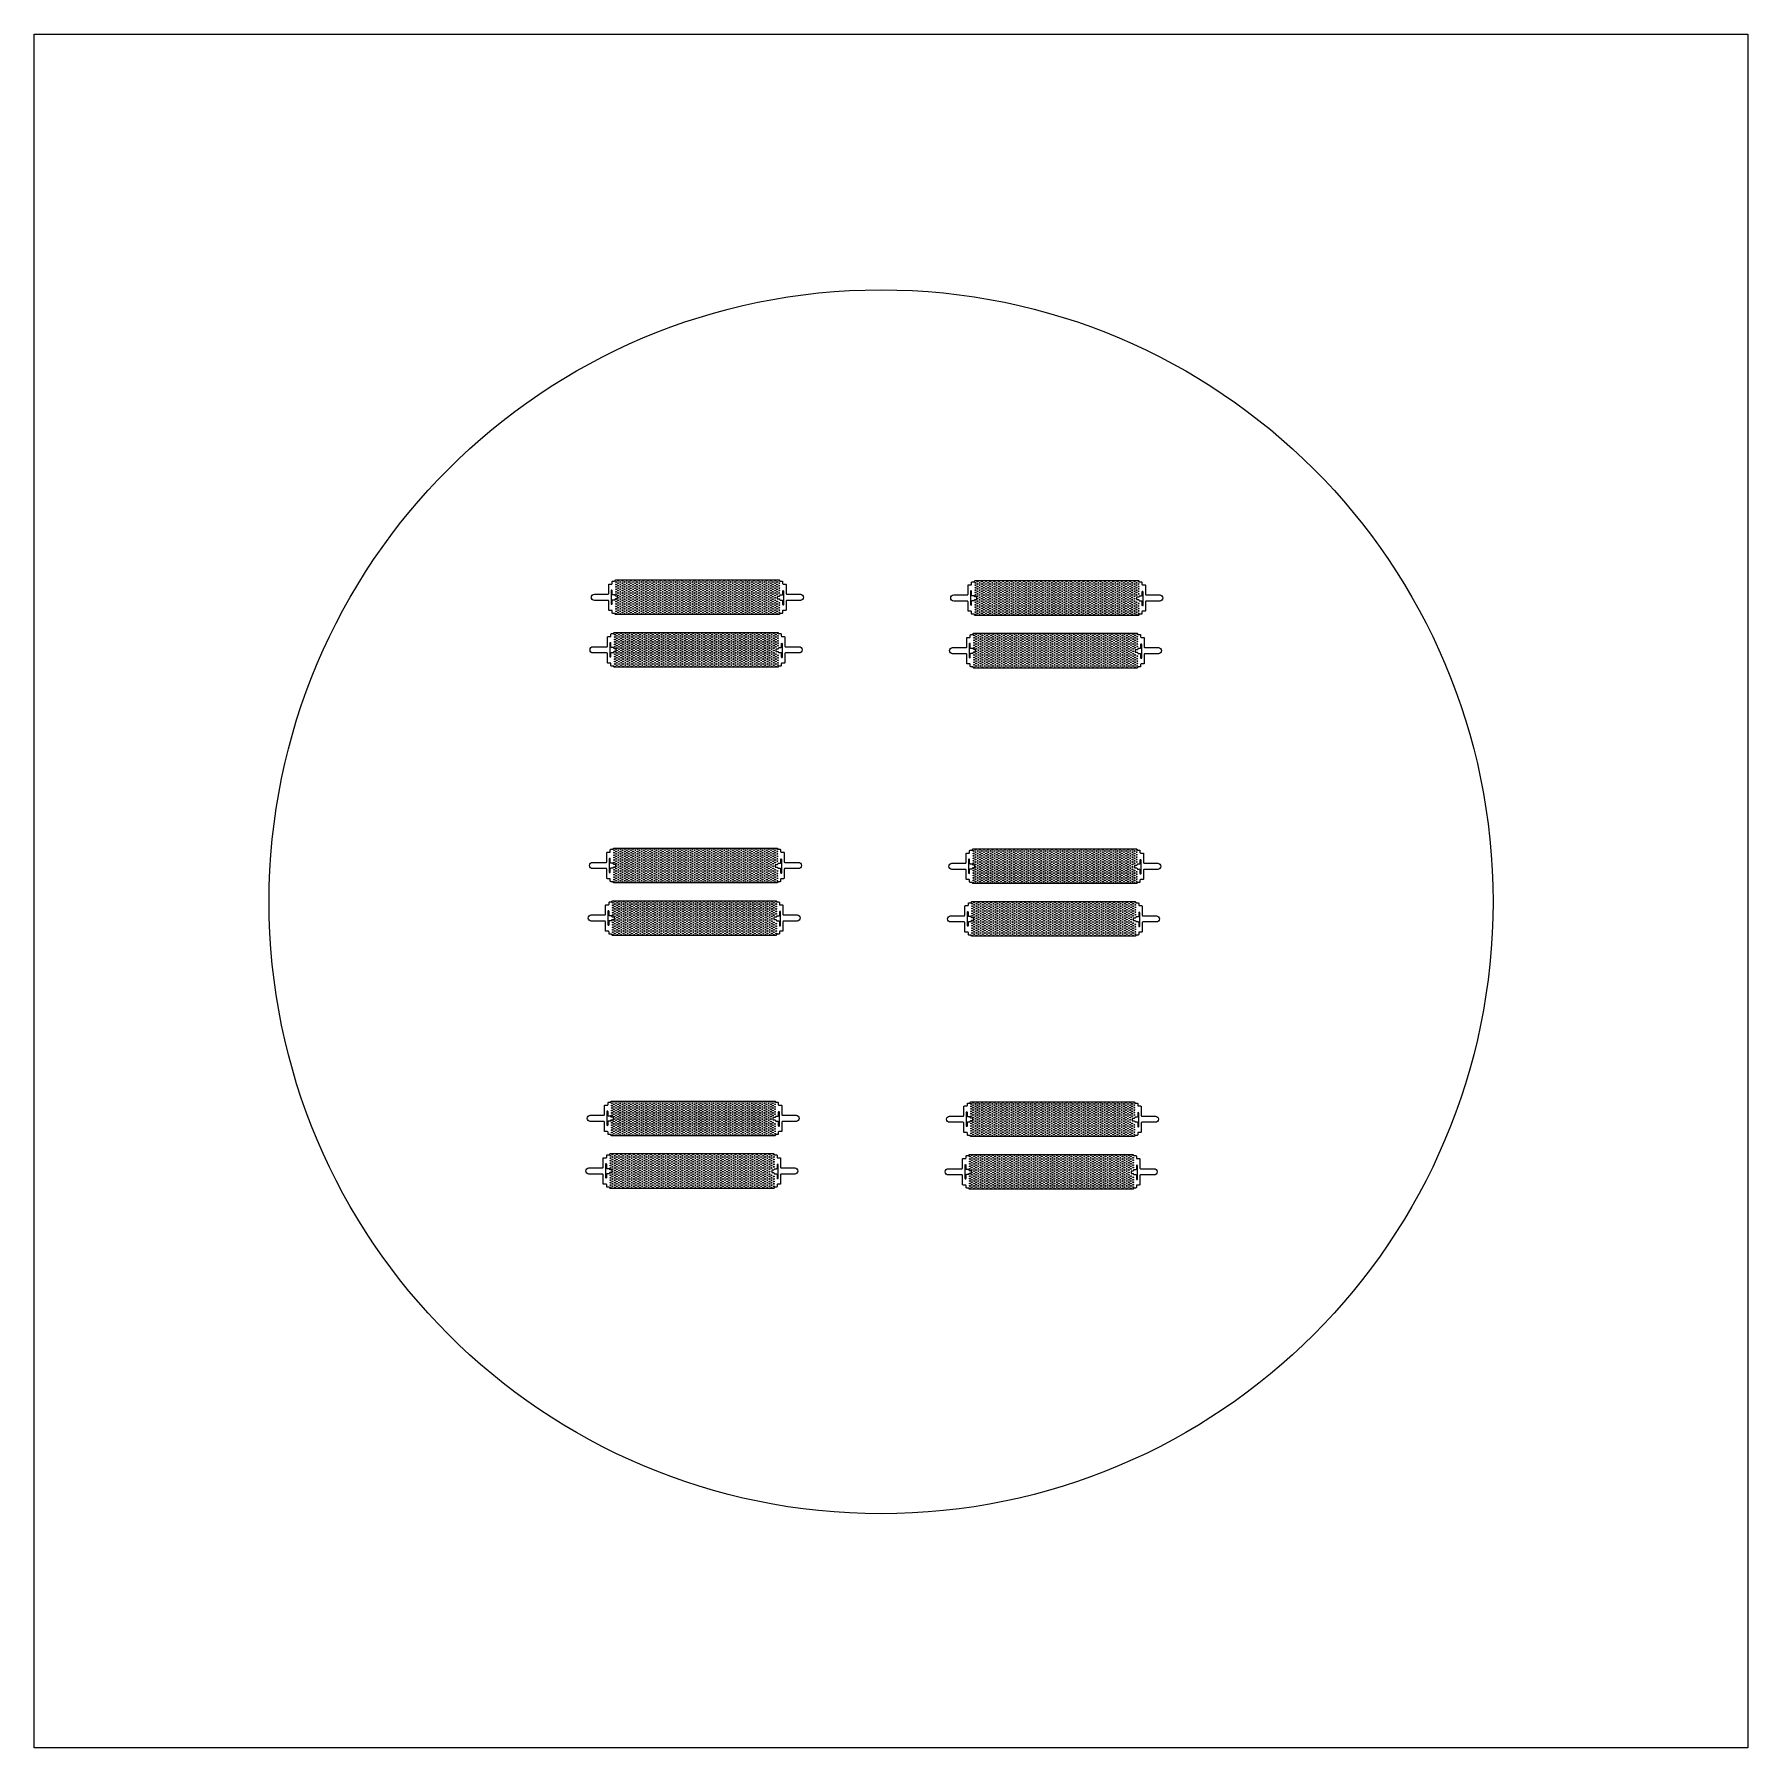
# Model space of a CAD drawing. Extents: x -291495 to 135863, y 5915 to 271227.
# Drawn here: x 9863 to 135863, y 5915 to 131915 of the extents above; entities outside this region: 1.
import ezdxf

# ---------------------------------------------------------------- set-up
doc = ezdxf.new("R2010")
doc.units = 13

# ---------------------------------------------------------------- blocks, each defined once
blk = doc.blocks.new('A$C4CF66921')
for p, q in [((1910, 3929), (1910, 3929)), ((1814, 60), (1814, 60))]:
    blk.add_line(p, q)
for points in [[(15462, 4919), (14462, 4919, 0.4142136), (14418, 4875), (14418, 4219, -0.4142136), (14374, 4175), (14199, 4175, 0.4142136), (14156, 4131), (14156, 4000, -0.4142136), (14112, 3956), (13981, 3956, 0.4109036), (13937, 3913, -0.4175313), (13893, 3869), (1893, 3869, -0.4175313), (1849, 3913, 0.4109036), (1806, 3956), (1674, 3956, -0.4142136), (1631, 4000), (1631, 4131, 0.4142136), (1587, 4175), (1412, 4175, -0.4142136), (1368, 4219), (1368, 4875, 0.4142136), (1324, 4919), (324, 4919, -1), (324, 5376), (1324, 5376, 0.4142136), (1368, 5420), (1368, 6076, -0.4142136), (1412, 6120), (1587, 6120, 0.4142136), (1631, 6163), (1631, 6295, -0.4142136), (1674, 6338), (1806, 6338, 0.4109036), (1849, 6382, -0.4175313), (1893, 6426), (13893, 6426, -0.4111394), (13937, 6382, 0.4109036), (13981, 6338), (14112, 6338, -0.4142136), (14156, 6295), (14156, 6163, 0.4142136), (14199, 6120), (14374, 6120, -0.4142136), (14418, 6076), (14418, 5420, 0.4142136), (14462, 5376), (15462, 5376, -1), (15462, 4919)], [(15366, 1050), (14366, 1050, 0.4142136), (14322, 1006), (14322, 350, -0.4142136), (14279, 306), (14104, 306, 0.4142136), (14060, 263), (14060, 131, -0.4142136), (14016, 88), (13885, 88, 0.4109036), (13841, 44, -0.4175313), (13797, 0), (1797, 0, -0.4175313), (1754, 44, 0.4109036), (1710, 88), (1579, 88, -0.4142136), (1535, 131), (1535, 263, 0.4142136), (1491, 306), (1316, 306, -0.4142136), (1272, 350), (1272, 1006, 0.4142136), (1229, 1050), (229, 1050, -1), (229, 1507), (1229, 1507, 0.4142136), (1272, 1551), (1272, 2207, -0.4142136), (1316, 2251), (1491, 2251, 0.4142136), (1535, 2295), (1535, 2426, -0.4142136), (1579, 2470), (1710, 2470, 0.4109036), (1754, 2513, -0.4175313), (1797, 2557), (13797, 2557, -0.4111394), (13841, 2513, 0.4109036), (13885, 2470), (14016, 2470, -0.4142136), (14060, 2426), (14060, 2295, 0.4142136), (14104, 2251), (14279, 2251, -0.4142136), (14322, 2207), (14322, 1551, 0.4142136), (14366, 1507), (15366, 1507, -1), (15366, 1050)]]:
    blk.add_lwpolyline(points, format="xyb")
at = {"linetype": 'Continuous'}
for points in [[(1631, 5632, 1.0000637), (1543, 5632), (1543, 4669, 1), (1631, 4669), (1631, 4920, -0.4142136), (1674, 4964), (1806, 4964, 0.4175313), (1849, 5008, -0.4109036), (1893, 5052), (2024, 5052), (2024, 5227), (1893, 5227, -0.4109036), (1849, 5270, 0.4175313), (1806, 5314), (1674, 5314, -0.4142136), (1631, 5358), (1631, 5632)], [(14156, 4626, 1.0000637), (14243, 4626), (14243, 5589, 1), (14156, 5589), (14156, 5338, -0.4142136), (14112, 5295), (13981, 5295, 0.4175313), (13937, 5250, -0.4109036), (13893, 5207), (13762, 5207), (13762, 5032), (13893, 5032, -0.4109036), (13937, 4989, 0.4175313), (13981, 4945), (14112, 4945, -0.4142136), (14156, 4901), (14156, 4626)], [(1535, 1763, 1.0000637), (1447, 1763), (1447, 801, 1), (1535, 801), (1535, 1051, -0.4142136), (1579, 1095), (1710, 1095, 0.4175313), (1754, 1139, -0.4109036), (1797, 1183), (1929, 1183), (1929, 1358), (1797, 1358, -0.4109036), (1754, 1401, 0.4175313), (1710, 1445), (1579, 1445, -0.4142136), (1535, 1489), (1535, 1763)], [(14060, 758, 1.0000637), (14147, 758), (14147, 1720, 1), (14060, 1720), (14060, 1469, -0.4142136), (14016, 1426), (13885, 1426, 0.4175313), (13841, 1381, -0.4109036), (13797, 1338), (13666, 1338), (13666, 1163), (13797, 1163, -0.4109036), (13841, 1120, 0.4175313), (13885, 1076), (14016, 1076, -0.4142136), (14060, 1032), (14060, 758)]]:
    blk.add_lwpolyline(points, format="xyb", dxfattribs=at)
for centre in [(2066, 6359), (2377, 6359), (2689, 6359), (3001, 6359), (3313, 6359), (3625, 6359), (3936, 6359), (4248, 6359), (4560, 6359), (4872, 6359), (5183, 6359), (5495, 6359), (5807, 6359), (6119, 6359), (6430, 6359), (6742, 6359), (7054, 6359), (7366, 6359), (7678, 6359), (7989, 6359), (8301, 6359), (8613, 6359), (8925, 6359), (9236, 6359), (9548, 6359), (9860, 6359), (10172, 6359), (10484, 6359), (10795, 6359), (11107, 6359), (11419, 6359), (11731, 6359), (12042, 6359), (12354, 6359), (12666, 6359), (12978, 6359), (13289, 6359), (13601, 6359), (13913, 6359), (1910, 6269), (1910, 6089), (1910, 5909), (1910, 5729), (1910, 5549), (1910, 5369), (2066, 6179), (2066, 5999), (2066, 5819), (2066, 5639), (2066, 5459), (2066, 5279), (2066, 5099), (2222, 6269), (2222, 6089), (2222, 5909), (2222, 5729), (2222, 5549), (2222, 5369), (2222, 5189), (2377, 6179), (2377, 5999), (2377, 5819), (2377, 5639), (2377, 5459), (2377, 5279), (2377, 5099), (2533, 6269), (2533, 6089), (2533, 5909), (2533, 5729), (2533, 5549), (2533, 5369), (2533, 5189), (2689, 6179), (2689, 5999), (2689, 5819), (2689, 5639), (2689, 5459), (2689, 5279), (2689, 5099), (2845, 6269), (2845, 6089), (2845, 5909), (2845, 5729), (2845, 5549), (2845, 5369), (2845, 5189), (3001, 6179), (3001, 5999), (3001, 5819), (3001, 5639), (3001, 5459), (3001, 5279), (3001, 5099), (3157, 6269), (3157, 6089), (3157, 5909), (3157, 5729), (3157, 5549), (3157, 5369), (3157, 5189), (3313, 6179), (3313, 5999), (3313, 5819), (3313, 5639), (3313, 5459), (3313, 5279), (3313, 5099), (3469, 6269), (3469, 6089), (3469, 5909), (3469, 5729), (3469, 5549), (3469, 5369), (3469, 5189), (3625, 6179), (3625, 5999), (3625, 5819), (3625, 5639), (3625, 5459), (3625, 5279), (3625, 5099), (3780, 6269), (3780, 6089), (3780, 5909), (3780, 5729), (3780, 5549), (3780, 5369), (3780, 5189), (3936, 6179), (3936, 5999), (3936, 5819), (3936, 5639), (3936, 5459), (3936, 5279), (3936, 5099), (4092, 6269), (4092, 6089), (4092, 5909), (4092, 5729), (4092, 5549), (4092, 5369), (4092, 5189), (4248, 6179), (4248, 5999), (4248, 5819), (4248, 5639), (4248, 5459), (4248, 5279), (4248, 5099), (4404, 6269), (4404, 6089), (4404, 5909), (4404, 5729), (4404, 5549), (4404, 5369), (4404, 5189), (4560, 6179), (4560, 5999), (4560, 5819), (4560, 5639), (4560, 5459), (4560, 5279), (4560, 5099), (4716, 6269), (4716, 6089), (4716, 5909), (4716, 5729), (4716, 5549), (4716, 5369), (4716, 5189), (4872, 6179), (4872, 5999), (4872, 5819), (4872, 5639), (4872, 5459), (4872, 5279), (4872, 5099), (5028, 6269), (5028, 6089), (5028, 5909), (5028, 5729), (5028, 5549), (5028, 5369), (5028, 5189), (5183, 6179), (5183, 5999), (5183, 5819), (5183, 5639), (5183, 5459), (5183, 5279), (5183, 5099), (5339, 6269), (5339, 6089), (5339, 5909), (5339, 5729), (5339, 5549), (5339, 5369), (5339, 5189), (5495, 6179), (5495, 5999), (5495, 5819), (5495, 5639), (5495, 5459), (5495, 5279), (5495, 5099), (5651, 6269), (5651, 6089), (5651, 5909), (5651, 5729), (5651, 5549), (5651, 5369), (5651, 5189), (5807, 6179), (5807, 5999), (5807, 5819), (5807, 5639), (5807, 5459), (5807, 5279), (5807, 5099), (5963, 6269), (5963, 6089), (5963, 5909), (5963, 5729), (5963, 5549), (5963, 5369), (5963, 5189), (6119, 6179), (6119, 5999), (6119, 5819), (6119, 5639), (6119, 5459), (6119, 5279), (6119, 5099), (6275, 6269), (6275, 6089), (6275, 5909), (6275, 5729), (6275, 5549), (6275, 5369), (6275, 5189), (6430, 6179), (6430, 5999), (6430, 5819), (6430, 5639), (6430, 5459), (6430, 5279), (6430, 5099), (6586, 6269), (6586, 6089), (6586, 5909), (6586, 5729), (6586, 5549), (6586, 5369), (6586, 5189), (6742, 6179), (6742, 5999), (6742, 5819), (6742, 5639), (6742, 5459), (6742, 5279), (6742, 5099), (6898, 6269), (6898, 6089), (6898, 5909), (6898, 5729), (6898, 5549), (6898, 5369), (6898, 5189), (7054, 6179), (7054, 5999), (7054, 5819), (7054, 5639), (7054, 5459), (7054, 5279), (7054, 5099), (7210, 6269), (7210, 6089), (7210, 5909), (7210, 5729), (7210, 5549), (7210, 5369), (7210, 5189), (7366, 6179), (7366, 5999), (7366, 5819), (7366, 5639), (7366, 5459), (7366, 5279), (7366, 5099), (7522, 6269), (7522, 6089), (7522, 5909), (7522, 5729), (7522, 5549), (7522, 5369), (7522, 5189), (7678, 6179), (7678, 5999), (7678, 5819), (7678, 5639), (7678, 5459), (7678, 5279), (7678, 5099), (7833, 6269), (7833, 6089), (7833, 5909), (7833, 5729), (7833, 5549), (7833, 5369), (7833, 5189), (7989, 6179), (7989, 5999), (7989, 5819), (7989, 5639), (7989, 5459), (7989, 5279), (7989, 5099), (8145, 6269), (8145, 6089), (8145, 5909), (8145, 5729), (8145, 5549), (8145, 5369), (8145, 5189), (8301, 6179), (8301, 5999), (8301, 5819), (8301, 5639), (8301, 5459), (8301, 5279), (8301, 5099), (8457, 6269), (8457, 6089), (8457, 5909), (8457, 5729), (8457, 5549), (8457, 5369), (8457, 5189), (8613, 6179), (8613, 5999), (8613, 5819), (8613, 5639), (8613, 5459), (8613, 5279), (8613, 5099), (8769, 6269), (8769, 6089), (8769, 5909), (8769, 5729), (8769, 5549), (8769, 5369), (8769, 5189), (8925, 6179), (8925, 5999), (8925, 5819), (8925, 5639), (8925, 5459), (8925, 5279), (8925, 5099), (9081, 6269), (9081, 6089), (9081, 5909), (9081, 5729), (9081, 5549), (9081, 5369), (9081, 5189), (9236, 6179), (9236, 5999), (9236, 5819), (9236, 5639), (9236, 5459), (9236, 5279), (9236, 5099), (9392, 6269), (9392, 6089), (9392, 5909), (9392, 5729), (9392, 5549), (9392, 5369), (9392, 5189), (9548, 6179), (9548, 5999), (9548, 5819), (9548, 5639), (9548, 5459), (9548, 5279), (9548, 5099), (9704, 6269), (9704, 6089), (9704, 5909), (9704, 5729), (9704, 5549), (9704, 5369), (9704, 5189), (9860, 6179), (9860, 5999), (9860, 5819), (9860, 5639), (9860, 5459), (9860, 5279), (9860, 5099), (10016, 6269), (10016, 6089), (10016, 5909), (10016, 5729), (10016, 5549), (10016, 5369), (10016, 5189), (10172, 6179), (10172, 5999), (10172, 5819), (10172, 5639), (10172, 5459), (10172, 5279), (10172, 5099), (10328, 6269), (10328, 6089), (10328, 5909), (10328, 5729), (10328, 5549), (10328, 5369), (10328, 5189), (10484, 6179), (10484, 5999), (10484, 5819), (10484, 5639), (10484, 5459), (10484, 5279), (10484, 5099), (10639, 6269), (10639, 6089), (10639, 5909), (10639, 5729), (10639, 5549), (10639, 5369), (10639, 5189), (10795, 6179), (10795, 5999), (10795, 5819), (10795, 5639), (10795, 5459), (10795, 5279), (10795, 5099), (10951, 6269), (10951, 6089), (10951, 5909), (10951, 5729), (10951, 5549), (10951, 5369), (10951, 5189), (11107, 6179), (11107, 5999), (11107, 5819), (11107, 5639), (11107, 5459), (11107, 5279), (11107, 5099), (11263, 6269), (11263, 6089), (11263, 5909), (11263, 5729), (11263, 5549), (11263, 5369), (11263, 5189), (11419, 6179), (11419, 5999), (11419, 5819), (11419, 5639), (11419, 5459), (11419, 5279), (11419, 5099), (11575, 6269), (11575, 6089), (11575, 5909), (11575, 5729), (11575, 5549), (11575, 5369), (11575, 5189), (11731, 6179), (11731, 5999), (11731, 5819), (11731, 5639), (11731, 5459), (11731, 5279), (11731, 5099), (11886, 6269), (11886, 6089), (11886, 5909), (11886, 5729), (11886, 5549), (11886, 5369), (11886, 5189), (12042, 6179), (12042, 5999), (12042, 5819), (12042, 5639), (12042, 5459), (12042, 5279), (12042, 5099), (12198, 6269), (12198, 6089), (12198, 5909), (12198, 5729), (12198, 5549), (12198, 5369), (12198, 5189), (12354, 6179), (12354, 5999), (12354, 5819), (12354, 5639), (12354, 5459), (12354, 5279), (12354, 5099), (12510, 6269), (12510, 6089), (12510, 5909), (12510, 5729), (12510, 5549), (12510, 5369), (12510, 5189), (12666, 6179), (12666, 5999), (12666, 5819), (12666, 5639), (12666, 5459), (12666, 5279), (12666, 5099), (12822, 6269), (12822, 6089), (12822, 5909), (12822, 5729), (12822, 5549), (12822, 5369), (12822, 5189), (12978, 6179), (12978, 5999), (12978, 5819), (12978, 5639), (12978, 5459), (12978, 5279), (12978, 5099), (13134, 6269), (13134, 6089), (13134, 5909), (13134, 5729), (13134, 5549), (13134, 5369), (13134, 5189), (13289, 6179), (13289, 5999), (13289, 5819), (13289, 5639), (13289, 5459), (13289, 5279), (13289, 5099), (13445, 6269), (13445, 6089), (13445, 5909), (13445, 5729), (13445, 5549), (13445, 5369), (13445, 5189), (13601, 6179), (13601, 5999), (13601, 5819), (13601, 5639), (13601, 5459), (13601, 5279), (13601, 5099), (13757, 6269), (13757, 6089), (13757, 5909), (13757, 5729), (13757, 5549), (13757, 5369), (13913, 6179), (13913, 5999), (13913, 5819), (13913, 5639), (13913, 5459), (1910, 5009), (1910, 4829), (1910, 4649), (1910, 4469), (1910, 4289), (1910, 4109), (1910, 3929), (2066, 4919), (2066, 4739), (2066, 4559), (2066, 4379), (2066, 4199), (2066, 4019), (2222, 5009), (2222, 4829), (2222, 4649), (2222, 4469), (2222, 4289), (2222, 4109), (2222, 3929), (2377, 4919), (2377, 4739), (2377, 4559), (2377, 4379), (2377, 4199), (2377, 4019), (2533, 5009), (2533, 4829), (2533, 4649), (2533, 4469), (2533, 4289), (2533, 4109), (2533, 3929), (2689, 4919), (2689, 4739), (2689, 4559), (2689, 4379), (2689, 4199), (2689, 4019), (2845, 5009), (2845, 4829), (2845, 4649), (2845, 4469), (2845, 4289), (2845, 4109), (2845, 3929), (3001, 4919), (3001, 4739), (3001, 4559), (3001, 4379), (3001, 4199), (3001, 4019), (3157, 5009), (3157, 4829), (3157, 4649), (3157, 4469), (3157, 4289), (3157, 4109), (3157, 3929), (3313, 4919), (3313, 4739), (3313, 4559), (3313, 4379), (3313, 4199), (3313, 4019), (3469, 5009), (3469, 4829), (3469, 4649), (3469, 4469), (3469, 4289), (3469, 4109), (3469, 3929), (3625, 4919), (3625, 4739), (3625, 4559), (3625, 4379), (3625, 4199), (3625, 4019), (3780, 5009), (3780, 4829), (3780, 4649), (3780, 4469), (3780, 4289), (3780, 4109), (3780, 3929), (3936, 4919), (3936, 4739), (3936, 4559), (3936, 4379), (3936, 4199), (3936, 4019), (4092, 5009), (4092, 4829), (4092, 4649), (4092, 4469), (4092, 4289), (4092, 4109), (4092, 3929), (4248, 4919), (4248, 4739), (4248, 4559), (4248, 4379), (4248, 4199), (4248, 4019), (4404, 5009), (4404, 4829), (4404, 4649), (4404, 4469), (4404, 4289), (4404, 4109), (4404, 3929), (4560, 4919), (4560, 4739), (4560, 4559), (4560, 4379), (4560, 4199), (4560, 4019), (4716, 5009), (4716, 4829), (4716, 4649), (4716, 4469), (4716, 4289), (4716, 4109), (4716, 3929), (4872, 4919), (4872, 4739), (4872, 4559), (4872, 4379), (4872, 4199), (4872, 4019), (5028, 5009), (5028, 4829), (5028, 4649), (5028, 4469), (5028, 4289), (5028, 4109), (5028, 3929), (5183, 4919), (5183, 4739), (5183, 4559), (5183, 4379), (5183, 4199), (5183, 4019), (5339, 5009), (5339, 4829), (5339, 4649), (5339, 4469), (5339, 4289), (5339, 4109), (5339, 3929), (5495, 4919), (5495, 4739), (5495, 4559), (5495, 4379), (5495, 4199), (5495, 4019), (5651, 5009), (5651, 4829), (5651, 4649), (5651, 4469), (5651, 4289), (5651, 4109), (5651, 3929), (5807, 4919), (5807, 4739), (5807, 4559), (5807, 4379), (5807, 4199), (5807, 4019), (5963, 5009), (5963, 4829), (5963, 4649), (5963, 4469), (5963, 4289), (5963, 4109), (5963, 3929), (6119, 4919), (6119, 4739), (6119, 4559), (6119, 4379), (6119, 4199), (6119, 4019), (6275, 5009), (6275, 4829), (6275, 4649), (6275, 4469), (6275, 4289), (6275, 4109), (6275, 3929), (6430, 4919), (6430, 4739), (6430, 4559), (6430, 4379), (6430, 4199), (6430, 4019), (6586, 5009), (6586, 4829), (6586, 4649), (6586, 4469), (6586, 4289), (6586, 4109), (6586, 3929), (6742, 4919), (6742, 4739), (6742, 4559), (6742, 4379), (6742, 4199), (6742, 4019), (6898, 5009), (6898, 4829), (6898, 4649), (6898, 4469), (6898, 4289), (6898, 4109), (6898, 3929), (7054, 4919), (7054, 4739), (7054, 4559), (7054, 4379), (7054, 4199), (7054, 4019), (7210, 5009), (7210, 4829), (7210, 4649), (7210, 4469), (7210, 4289), (7210, 4109), (7210, 3929), (7366, 4919), (7366, 4739), (7366, 4559), (7366, 4379), (7366, 4199), (7366, 4019), (7522, 5009), (7522, 4829), (7522, 4649), (7522, 4469), (7522, 4289), (7522, 4109), (7522, 3929), (7678, 4919), (7678, 4739), (7678, 4559), (7678, 4379), (7678, 4199), (7678, 4019), (7833, 5009), (7833, 4829), (7833, 4649), (7833, 4469), (7833, 4289), (7833, 4109), (7833, 3929), (7989, 4919), (7989, 4739), (7989, 4559), (7989, 4379), (7989, 4199), (7989, 4019), (8145, 5009), (8145, 4829), (8145, 4649), (8145, 4469), (8145, 4289), (8145, 4109), (8145, 3929), (8301, 4919), (8301, 4739), (8301, 4559), (8301, 4379), (8301, 4199), (8301, 4019), (8457, 5009), (8457, 4829), (8457, 4649), (8457, 4469), (8457, 4289), (8457, 4109), (8457, 3929), (8613, 4919), (8613, 4739), (8613, 4559), (8613, 4379), (8613, 4199), (8613, 4019), (8769, 5009), (8769, 4829), (8769, 4649), (8769, 4469), (8769, 4289), (8769, 4109), (8769, 3929), (8925, 4919), (8925, 4739), (8925, 4559), (8925, 4379), (8925, 4199), (8925, 4019), (9081, 5009), (9081, 4829), (9081, 4649), (9081, 4469), (9081, 4289), (9081, 4109), (9081, 3929), (9236, 4919), (9236, 4739), (9236, 4559), (9236, 4379), (9236, 4199), (9236, 4019), (9392, 5009), (9392, 4829), (9392, 4649), (9392, 4469), (9392, 4289), (9392, 4109), (9392, 3929), (9548, 4919), (9548, 4739), (9548, 4559), (9548, 4379), (9548, 4199), (9548, 4019), (9704, 5009), (9704, 4829), (9704, 4649), (9704, 4469), (9704, 4289), (9704, 4109), (9704, 3929), (9860, 4919), (9860, 4739), (9860, 4559), (9860, 4379), (9860, 4199), (9860, 4019), (10016, 5009), (10016, 4829), (10016, 4649), (10016, 4469), (10016, 4289), (10016, 4109), (10016, 3929), (10172, 4919), (10172, 4739), (10172, 4559), (10172, 4379), (10172, 4199), (10172, 4019), (10328, 5009), (10328, 4829), (10328, 4649), (10328, 4469), (10328, 4289), (10328, 4109), (10328, 3929), (10484, 4919), (10484, 4739), (10484, 4559), (10484, 4379), (10484, 4199), (10484, 4019), (10639, 5009), (10639, 4829), (10639, 4649), (10639, 4469), (10639, 4289), (10639, 4109), (10639, 3929), (10795, 4919), (10795, 4739), (10795, 4559), (10795, 4379), (10795, 4199), (10795, 4019), (10951, 5009), (10951, 4829), (10951, 4649), (10951, 4469), (10951, 4289), (10951, 4109), (10951, 3929), (11107, 4919), (11107, 4739), (11107, 4559), (11107, 4379), (11107, 4199), (11107, 4019), (11263, 5009), (11263, 4829), (11263, 4649), (11263, 4469), (11263, 4289), (11263, 4109), (11263, 3929), (11419, 4919), (11419, 4739), (11419, 4559), (11419, 4379), (11419, 4199), (11419, 4019), (11575, 5009), (11575, 4829), (11575, 4649), (11575, 4469), (11575, 4289), (11575, 4109), (11575, 3929), (11731, 4919), (11731, 4739), (11731, 4559), (11731, 4379), (11731, 4199), (11731, 4019), (11886, 5009), (11886, 4829), (11886, 4649), (11886, 4469), (11886, 4289), (11886, 4109), (11886, 3929), (12042, 4919), (12042, 4739), (12042, 4559), (12042, 4379), (12042, 4199), (12042, 4019), (12198, 5009), (12198, 4829), (12198, 4649), (12198, 4469), (12198, 4289), (12198, 4109), (12198, 3929), (12354, 4919), (12354, 4739), (12354, 4559), (12354, 4379), (12354, 4199), (12354, 4019), (12510, 5009), (12510, 4829), (12510, 4649), (12510, 4469), (12510, 4289), (12510, 4109), (12510, 3929), (12666, 4919), (12666, 4739), (12666, 4559), (12666, 4379), (12666, 4199), (12666, 4019), (12822, 5009), (12822, 4829), (12822, 4649), (12822, 4469), (12822, 4289), (12822, 4109), (12822, 3929), (12978, 4919), (12978, 4739), (12978, 4559), (12978, 4379), (12978, 4199), (12978, 4019), (13134, 5009), (13134, 4829), (13134, 4649), (13134, 4469), (13134, 4289), (13134, 4109), (13134, 3929), (13289, 4919), (13289, 4739), (13289, 4559), (13289, 4379), (13289, 4199), (13289, 4019), (13445, 5009), (13445, 4829), (13445, 4649), (13445, 4469), (13445, 4289), (13445, 4109), (13445, 3929), (13601, 4919), (13601, 4739), (13601, 4559), (13601, 4379), (13601, 4199), (13601, 4019), (13757, 4829), (13757, 4649), (13757, 4469), (13757, 4289), (13757, 4109), (13757, 3929), (13913, 4739), (13913, 4559), (13913, 4379), (13913, 4199), (13913, 4019), (1970, 2490), (2282, 2490), (2594, 2490), (2905, 2490), (3217, 2490), (3529, 2490), (3841, 2490), (4152, 2490), (4464, 2490), (4776, 2490), (5088, 2490), (5399, 2490), (5711, 2490), (6023, 2490), (6335, 2490), (6647, 2490), (6958, 2490), (7270, 2490), (7582, 2490), (7894, 2490), (8205, 2490), (8517, 2490), (8829, 2490), (9141, 2490), (9452, 2490), (9764, 2490), (10076, 2490), (10388, 2490), (10700, 2490), (11011, 2490), (11323, 2490), (11635, 2490), (11947, 2490), (12258, 2490), (12570, 2490), (12882, 2490), (13194, 2490), (13505, 2490), (13817, 2490), (1814, 2400), (1814, 2220), (1814, 2040), (1814, 1860), (1814, 1680), (1814, 1500), (1970, 2310), (1970, 2130), (1970, 1950), (1970, 1770), (1970, 1590), (1970, 1410), (1970, 1230), (2126, 2400), (2126, 2220), (2126, 2040), (2126, 1860), (2126, 1680), (2126, 1500), (2126, 1320), (2282, 2310), (2282, 2130), (2282, 1950), (2282, 1770), (2282, 1590), (2282, 1410), (2282, 1230), (2438, 2400), (2438, 2220), (2438, 2040), (2438, 1860), (2438, 1680), (2438, 1500), (2438, 1320), (2594, 2310), (2594, 2130), (2594, 1950), (2594, 1770), (2594, 1590), (2594, 1410), (2594, 1230), (2749, 2400), (2749, 2220), (2749, 2040), (2749, 1860), (2749, 1680), (2749, 1500), (2749, 1320), (2905, 2310), (2905, 2130), (2905, 1950), (2905, 1770), (2905, 1590), (2905, 1410), (2905, 1230), (3061, 2400), (3061, 2220), (3061, 2040), (3061, 1860), (3061, 1680), (3061, 1500), (3061, 1320), (3217, 2310), (3217, 2130), (3217, 1950), (3217, 1770), (3217, 1590), (3217, 1410), (3217, 1230), (3373, 2400), (3373, 2220), (3373, 2040), (3373, 1860), (3373, 1680), (3373, 1500), (3373, 1320), (3529, 2310), (3529, 2130), (3529, 1950), (3529, 1770), (3529, 1590), (3529, 1410), (3529, 1230), (3685, 2400), (3685, 2220), (3685, 2040), (3685, 1860), (3685, 1680), (3685, 1500), (3685, 1320), (3841, 2310), (3841, 2130), (3841, 1950), (3841, 1770), (3841, 1590), (3841, 1410), (3841, 1230), (3996, 2400), (3996, 2220), (3996, 2040), (3996, 1860), (3996, 1680), (3996, 1500), (3996, 1320), (4152, 2310), (4152, 2130), (4152, 1950), (4152, 1770), (4152, 1590), (4152, 1410), (4152, 1230), (4308, 2400), (4308, 2220), (4308, 2040), (4308, 1860), (4308, 1680), (4308, 1500), (4308, 1320), (4464, 2310), (4464, 2130), (4464, 1950), (4464, 1770), (4464, 1590), (4464, 1410), (4464, 1230), (4620, 2400), (4620, 2220), (4620, 2040), (4620, 1860), (4620, 1680), (4620, 1500), (4620, 1320), (4776, 2310), (4776, 2130), (4776, 1950), (4776, 1770), (4776, 1590), (4776, 1410), (4776, 1230), (4932, 2400), (4932, 2220), (4932, 2040), (4932, 1860), (4932, 1680), (4932, 1500), (4932, 1320), (5088, 2310), (5088, 2130), (5088, 1950), (5088, 1770), (5088, 1590), (5088, 1410), (5088, 1230), (5244, 2400), (5244, 2220), (5244, 2040), (5244, 1860), (5244, 1680), (5244, 1500), (5244, 1320), (5399, 2310), (5399, 2130), (5399, 1950), (5399, 1770), (5399, 1590), (5399, 1410), (5399, 1230), (5555, 2400), (5555, 2220), (5555, 2040), (5555, 1860), (5555, 1680), (5555, 1500), (5555, 1320), (5711, 2310), (5711, 2130), (5711, 1950), (5711, 1770), (5711, 1590), (5711, 1410), (5711, 1230), (5867, 2400), (5867, 2220), (5867, 2040), (5867, 1860), (5867, 1680), (5867, 1500), (5867, 1320), (6023, 2310), (6023, 2130), (6023, 1950), (6023, 1770), (6023, 1590), (6023, 1410), (6023, 1230), (6179, 2400), (6179, 2220), (6179, 2040), (6179, 1860), (6179, 1680), (6179, 1500), (6179, 1320), (6335, 2310), (6335, 2130), (6335, 1950), (6335, 1770), (6335, 1590), (6335, 1410), (6335, 1230), (6491, 2400), (6491, 2220), (6491, 2040), (6491, 1860), (6491, 1680), (6491, 1500), (6491, 1320), (6647, 2310), (6647, 2130), (6647, 1950), (6647, 1770), (6647, 1590), (6647, 1410), (6647, 1230), (6802, 2400), (6802, 2220), (6802, 2040), (6802, 1860), (6802, 1680), (6802, 1500), (6802, 1320), (6958, 2310), (6958, 2130), (6958, 1950), (6958, 1770), (6958, 1590), (6958, 1410), (6958, 1230), (7114, 2400), (7114, 2220), (7114, 2040), (7114, 1860), (7114, 1680), (7114, 1500), (7114, 1320), (7270, 2310), (7270, 2130), (7270, 1950), (7270, 1770), (7270, 1590), (7270, 1410), (7270, 1230), (7426, 2400), (7426, 2220), (7426, 2040), (7426, 1860), (7426, 1680), (7426, 1500), (7426, 1320), (7582, 2310), (7582, 2130), (7582, 1950), (7582, 1770), (7582, 1590), (7582, 1410), (7582, 1230), (7738, 2400), (7738, 2220), (7738, 2040), (7738, 1860), (7738, 1680), (7738, 1500), (7738, 1320), (7894, 2310), (7894, 2130), (7894, 1950), (7894, 1770), (7894, 1590), (7894, 1410), (7894, 1230), (8049, 2400), (8049, 2220), (8049, 2040), (8049, 1860), (8049, 1680), (8049, 1500), (8049, 1320), (8205, 2310), (8205, 2130), (8205, 1950), (8205, 1770), (8205, 1590), (8205, 1410), (8205, 1230), (8361, 2400), (8361, 2220), (8361, 2040), (8361, 1860), (8361, 1680), (8361, 1500), (8361, 1320), (8517, 2310), (8517, 2130), (8517, 1950), (8517, 1770), (8517, 1590), (8517, 1410), (8517, 1230), (8673, 2400), (8673, 2220), (8673, 2040), (8673, 1860), (8673, 1680), (8673, 1500), (8673, 1320), (8829, 2310), (8829, 2130), (8829, 1950), (8829, 1770), (8829, 1590), (8829, 1410), (8829, 1230), (8985, 2400), (8985, 2220), (8985, 2040), (8985, 1860), (8985, 1680), (8985, 1500), (8985, 1320), (9141, 2310), (9141, 2130), (9141, 1950), (9141, 1770), (9141, 1590), (9141, 1410), (9141, 1230), (9297, 2400), (9297, 2220), (9297, 2040), (9297, 1860), (9297, 1680), (9297, 1500), (9297, 1320), (9452, 2310), (9452, 2130), (9452, 1950), (9452, 1770), (9452, 1590), (9452, 1410), (9452, 1230), (9608, 2400), (9608, 2220), (9608, 2040), (9608, 1860), (9608, 1680), (9608, 1500), (9608, 1320), (9764, 2310), (9764, 2130), (9764, 1950), (9764, 1770), (9764, 1590), (9764, 1410), (9764, 1230), (9920, 2400), (9920, 2220), (9920, 2040), (9920, 1860), (9920, 1680), (9920, 1500), (9920, 1320), (10076, 2310), (10076, 2130), (10076, 1950), (10076, 1770), (10076, 1590), (10076, 1410), (10076, 1230), (10232, 2400), (10232, 2220), (10232, 2040), (10232, 1860), (10232, 1680), (10232, 1500), (10232, 1320), (10388, 2310), (10388, 2130), (10388, 1950), (10388, 1770), (10388, 1590), (10388, 1410), (10388, 1230), (10544, 2400), (10544, 2220), (10544, 2040), (10544, 1860), (10544, 1680), (10544, 1500), (10544, 1320), (10700, 2310), (10700, 2130), (10700, 1950), (10700, 1770), (10700, 1590), (10700, 1410), (10700, 1230), (10855, 2400), (10855, 2220), (10855, 2040), (10855, 1860), (10855, 1680), (10855, 1500), (10855, 1320), (11011, 2310), (11011, 2130), (11011, 1950), (11011, 1770), (11011, 1590), (11011, 1410), (11011, 1230), (11167, 2400), (11167, 2220), (11167, 2040), (11167, 1860), (11167, 1680), (11167, 1500), (11167, 1320), (11323, 2310), (11323, 2130), (11323, 1950), (11323, 1770), (11323, 1590), (11323, 1410), (11323, 1230), (11479, 2400), (11479, 2220), (11479, 2040), (11479, 1860), (11479, 1680), (11479, 1500), (11479, 1320), (11635, 2310), (11635, 2130), (11635, 1950), (11635, 1770), (11635, 1590), (11635, 1410), (11635, 1230), (11791, 2400), (11791, 2220), (11791, 2040), (11791, 1860), (11791, 1680), (11791, 1500), (11791, 1320), (11947, 2310), (11947, 2130), (11947, 1950), (11947, 1770), (11947, 1590), (11947, 1410), (11947, 1230), (12102, 2400), (12102, 2220), (12102, 2040), (12102, 1860), (12102, 1680), (12102, 1500), (12102, 1320), (12258, 2310), (12258, 2130), (12258, 1950), (12258, 1770), (12258, 1590), (12258, 1410), (12258, 1230), (12414, 2400), (12414, 2220), (12414, 2040), (12414, 1860), (12414, 1680), (12414, 1500), (12414, 1320), (12570, 2310), (12570, 2130), (12570, 1950), (12570, 1770), (12570, 1590), (12570, 1410), (12570, 1230), (12726, 2400), (12726, 2220), (12726, 2040), (12726, 1860), (12726, 1680), (12726, 1500), (12726, 1320), (12882, 2310), (12882, 2130), (12882, 1950), (12882, 1770), (12882, 1590), (12882, 1410), (12882, 1230), (13038, 2400), (13038, 2220), (13038, 2040), (13038, 1860), (13038, 1680), (13038, 1500), (13038, 1320), (13194, 2310), (13194, 2130), (13194, 1950), (13194, 1770), (13194, 1590), (13194, 1410), (13194, 1230), (13350, 2400), (13350, 2220), (13350, 2040), (13350, 1860), (13350, 1680), (13350, 1500), (13350, 1320), (13505, 2310), (13505, 2130), (13505, 1950), (13505, 1770), (13505, 1590), (13505, 1410), (13505, 1230), (13661, 2400), (13661, 2220), (13661, 2040), (13661, 1860), (13661, 1680), (13661, 1500), (13817, 2310), (13817, 2130), (13817, 1950), (13817, 1770), (13817, 1590), (1814, 1140), (1814, 960), (1814, 780), (1814, 600), (1814, 420), (1814, 240), (1814, 60), (1970, 1050), (1970, 870), (1970, 690), (1970, 510), (1970, 330), (1970, 150), (2126, 1140), (2126, 960), (2126, 780), (2126, 600), (2126, 420), (2126, 240), (2126, 60), (2282, 1050), (2282, 870), (2282, 690), (2282, 510), (2282, 330), (2282, 150), (2438, 1140), (2438, 960), (2438, 780), (2438, 600), (2438, 420), (2438, 240), (2438, 60), (2594, 1050), (2594, 870), (2594, 690), (2594, 510), (2594, 330), (2594, 150), (2749, 1140), (2749, 960), (2749, 780), (2749, 600), (2749, 420), (2749, 240), (2749, 60), (2905, 1050), (2905, 870), (2905, 690), (2905, 510), (2905, 330), (2905, 150), (3061, 1140), (3061, 960), (3061, 780), (3061, 600), (3061, 420), (3061, 240), (3061, 60), (3217, 1050), (3217, 870), (3217, 690), (3217, 510), (3217, 330), (3217, 150), (3373, 1140), (3373, 960), (3373, 780), (3373, 600), (3373, 420), (3373, 240), (3373, 60), (3529, 1050), (3529, 870), (3529, 690), (3529, 510), (3529, 330), (3529, 150), (3685, 1140), (3685, 960), (3685, 780), (3685, 600), (3685, 420), (3685, 240), (3685, 60), (3841, 1050), (3841, 870), (3841, 690), (3841, 510), (3841, 330), (3841, 150), (3996, 1140), (3996, 960), (3996, 780), (3996, 600), (3996, 420), (3996, 240), (3996, 60), (4152, 1050), (4152, 870), (4152, 690), (4152, 510), (4152, 330), (4152, 150), (4308, 1140), (4308, 960), (4308, 780), (4308, 600), (4308, 420), (4308, 240), (4308, 60), (4464, 1050), (4464, 870), (4464, 690), (4464, 510), (4464, 330), (4464, 150), (4620, 1140), (4620, 960), (4620, 780), (4620, 600), (4620, 420), (4620, 240), (4620, 60), (4776, 1050), (4776, 870), (4776, 690), (4776, 510), (4776, 330), (4776, 150), (4932, 1140), (4932, 960), (4932, 780), (4932, 600), (4932, 420), (4932, 240), (4932, 60), (5088, 1050), (5088, 870), (5088, 690), (5088, 510), (5088, 330), (5088, 150), (5244, 1140), (5244, 960), (5244, 780), (5244, 600), (5244, 420), (5244, 240), (5244, 60), (5399, 1050), (5399, 870), (5399, 690), (5399, 510), (5399, 330), (5399, 150), (5555, 1140), (5555, 960), (5555, 780), (5555, 600), (5555, 420), (5555, 240), (5555, 60), (5711, 1050), (5711, 870), (5711, 690), (5711, 510), (5711, 330), (5711, 150), (5867, 1140), (5867, 960), (5867, 780), (5867, 600), (5867, 420), (5867, 240), (5867, 60), (6023, 1050), (6023, 870), (6023, 690), (6023, 510), (6023, 330), (6023, 150), (6179, 1140), (6179, 960), (6179, 780), (6179, 600), (6179, 420), (6179, 240), (6179, 60), (6335, 1050), (6335, 870), (6335, 690), (6335, 510), (6335, 330), (6335, 150), (6491, 1140), (6491, 960), (6491, 780), (6491, 600), (6491, 420), (6491, 240), (6491, 60), (6647, 1050), (6647, 870), (6647, 690), (6647, 510), (6647, 330), (6647, 150), (6802, 1140), (6802, 960), (6802, 780), (6802, 600), (6802, 420), (6802, 240), (6802, 60), (6958, 1050), (6958, 870), (6958, 690), (6958, 510), (6958, 330), (6958, 150), (7114, 1140), (7114, 960), (7114, 780), (7114, 600), (7114, 420), (7114, 240), (7114, 60), (7270, 1050), (7270, 870), (7270, 690), (7270, 510), (7270, 330), (7270, 150), (7426, 1140), (7426, 960), (7426, 780), (7426, 600), (7426, 420), (7426, 240), (7426, 60), (7582, 1050), (7582, 870), (7582, 690), (7582, 510), (7582, 330), (7582, 150), (7738, 1140), (7738, 960), (7738, 780), (7738, 600), (7738, 420), (7738, 240), (7738, 60), (7894, 1050), (7894, 870), (7894, 690), (7894, 510), (7894, 330), (7894, 150), (8049, 1140), (8049, 960), (8049, 780), (8049, 600), (8049, 420), (8049, 240), (8049, 60), (8205, 1050), (8205, 870), (8205, 690), (8205, 510), (8205, 330), (8205, 150), (8361, 1140), (8361, 960), (8361, 780), (8361, 600), (8361, 420), (8361, 240), (8361, 60), (8517, 1050), (8517, 870), (8517, 690), (8517, 510), (8517, 330), (8517, 150), (8673, 1140), (8673, 960), (8673, 780), (8673, 600), (8673, 420), (8673, 240), (8673, 60), (8829, 1050), (8829, 870), (8829, 690), (8829, 510), (8829, 330), (8829, 150), (8985, 1140), (8985, 960), (8985, 780), (8985, 600), (8985, 420), (8985, 240), (8985, 60), (9141, 1050), (9141, 870), (9141, 690), (9141, 510), (9141, 330), (9141, 150), (9297, 1140), (9297, 960), (9297, 780), (9297, 600), (9297, 420), (9297, 240), (9297, 60), (9452, 1050), (9452, 870), (9452, 690), (9452, 510), (9452, 330), (9452, 150), (9608, 1140), (9608, 960), (9608, 780), (9608, 600), (9608, 420), (9608, 240), (9608, 60), (9764, 1050), (9764, 870), (9764, 690), (9764, 510), (9764, 330), (9764, 150), (9920, 1140), (9920, 960), (9920, 780), (9920, 600), (9920, 420), (9920, 240), (9920, 60), (10076, 1050), (10076, 870), (10076, 690), (10076, 510), (10076, 330), (10076, 150), (10232, 1140), (10232, 960), (10232, 780), (10232, 600), (10232, 420), (10232, 240), (10232, 60), (10388, 1050), (10388, 870), (10388, 690), (10388, 510), (10388, 330), (10388, 150), (10544, 1140), (10544, 960), (10544, 780), (10544, 600), (10544, 420), (10544, 240), (10544, 60), (10700, 1050), (10700, 870), (10700, 690), (10700, 510), (10700, 330), (10700, 150), (10855, 1140), (10855, 960), (10855, 780), (10855, 600), (10855, 420), (10855, 240), (10855, 60), (11011, 1050), (11011, 870), (11011, 690), (11011, 510), (11011, 330), (11011, 150), (11167, 1140), (11167, 960), (11167, 780), (11167, 600), (11167, 420), (11167, 240), (11167, 60), (11323, 1050), (11323, 870), (11323, 690), (11323, 510), (11323, 330), (11323, 150), (11479, 1140), (11479, 960), (11479, 780), (11479, 600), (11479, 420), (11479, 240), (11479, 60), (11635, 1050), (11635, 870), (11635, 690), (11635, 510), (11635, 330), (11635, 150), (11791, 1140), (11791, 960), (11791, 780), (11791, 600), (11791, 420), (11791, 240), (11791, 60), (11947, 1050), (11947, 870), (11947, 690), (11947, 510), (11947, 330), (11947, 150), (12102, 1140), (12102, 960), (12102, 780), (12102, 600), (12102, 420), (12102, 240), (12102, 60), (12258, 1050), (12258, 870), (12258, 690), (12258, 510), (12258, 330), (12258, 150), (12414, 1140), (12414, 960), (12414, 780), (12414, 600), (12414, 420), (12414, 240), (12414, 60), (12570, 1050), (12570, 870), (12570, 690), (12570, 510), (12570, 330), (12570, 150), (12726, 1140), (12726, 960), (12726, 780), (12726, 600), (12726, 420), (12726, 240), (12726, 60), (12882, 1050), (12882, 870), (12882, 690), (12882, 510), (12882, 330), (12882, 150), (13038, 1140), (13038, 960), (13038, 780), (13038, 600), (13038, 420), (13038, 240), (13038, 60), (13194, 1050), (13194, 870), (13194, 690), (13194, 510), (13194, 330), (13194, 150), (13350, 1140), (13350, 960), (13350, 780), (13350, 600), (13350, 420), (13350, 240), (13350, 60), (13505, 1050), (13505, 870), (13505, 690), (13505, 510), (13505, 330), (13505, 150), (13661, 960), (13661, 780), (13661, 600), (13661, 420), (13661, 240), (13661, 60), (13817, 870), (13817, 690), (13817, 510), (13817, 330), (13817, 150)]:
    blk.add_circle(centre, 30)

msp = doc.modelspace()

# ---------------------------------------------------------------- linework, layer by layer
for p, q in [((52646, 89299), (52646, 89299)), ((52550, 85430), (52550, 85430)), ((52502, 69574), (52502, 69574)), ((52406, 65705), (52406, 65705)), ((52332, 50975), (52332, 50975)), ((52237, 47106), (52237, 47106))]:
    msp.add_line(p, q)
at = {"color": 9, "true_color": 0xd19cc7}
msp.add_lwpolyline([(-291495, 270912), (-291495, 270942), (-291486, 271227), (-291476, 271227), (-291467, 270942), (-291467, 270912), (-291476, 270627), (-291486, 270627)], close=True, dxfattribs=at)
msp.add_lwpolyline([(9863, 131915), (135863, 131915), (135863, 5915), (9863, 5915)], close=True)
for points in [[(66198, 90288), (65198, 90288, 0.4142136), (65154, 90245), (65154, 89588, -0.4142136), (65110, 89545), (64935, 89545, 0.4142136), (64891, 89501), (64891, 89370, -0.4142136), (64848, 89326), (64716, 89326, 0.4109036), (64673, 89283, -0.4175313), (64629, 89238), (52629, 89238, -0.4175313), (52585, 89283, 0.4109036), (52541, 89326), (52410, 89326, -0.4142136), (52366, 89370), (52366, 89501, 0.4142136), (52323, 89545), (52148, 89545, -0.4142136), (52104, 89588), (52104, 90245, 0.4142136), (52060, 90288), (51060, 90288, -1), (51060, 90745), (52060, 90745, 0.4142136), (52104, 90789), (52104, 91445, -0.4142136), (52148, 91489), (52323, 91489, 0.4142136), (52366, 91533), (52366, 91664, -0.4142136), (52410, 91708), (52541, 91708, 0.4109036), (52585, 91751, -0.4175313), (52629, 91795), (64629, 91795, -0.4111394), (64673, 91751, 0.4109036), (64716, 91708), (64848, 91708, -0.4142136), (64891, 91664), (64891, 91533, 0.4142136), (64935, 91489), (65110, 91489, -0.4142136), (65154, 91445), (65154, 90789, 0.4142136), (65198, 90745), (66198, 90745, -1), (66198, 90288)], [(66102, 86420), (65102, 86420, 0.4142136), (65058, 86376), (65058, 85720, -0.4142136), (65014, 85676), (64839, 85676, 0.4142136), (64796, 85632), (64796, 85501, -0.4142136), (64752, 85457), (64621, 85457, 0.4109036), (64577, 85414, -0.4175313), (64533, 85370), (52533, 85370, -0.4175313), (52489, 85414, 0.4109036), (52446, 85457), (52314, 85457, -0.4142136), (52271, 85501), (52271, 85632, 0.4142136), (52227, 85676), (52052, 85676, -0.4142136), (52008, 85720), (52008, 86376, 0.4142136), (51964, 86420), (50964, 86420, -1), (50964, 86877), (51964, 86877, 0.4142136), (52008, 86920), (52008, 87577, -0.4142136), (52052, 87620), (52227, 87620, 0.4142136), (52271, 87664), (52271, 87795, -0.4142136), (52314, 87839), (52446, 87839, 0.4109036), (52489, 87882, -0.4175313), (52533, 87927), (64533, 87927, -0.4111394), (64577, 87882, 0.4109036), (64621, 87839), (64752, 87839, -0.4142136), (64796, 87795), (64796, 87664, 0.4142136), (64839, 87620), (65014, 87620, -0.4142136), (65058, 87577), (65058, 86920, 0.4142136), (65102, 86877), (66102, 86877, -1), (66102, 86420)], [(66054, 70563), (65054, 70563, 0.4142136), (65010, 70519), (65010, 69863, -0.4142136), (64967, 69819), (64792, 69819, 0.4142136), (64748, 69776), (64748, 69644, -0.4142136), (64704, 69601), (64573, 69601, 0.4109036), (64529, 69557, -0.4175313), (64485, 69513), (52485, 69513, -0.4175313), (52442, 69557, 0.4109036), (52398, 69601), (52267, 69601, -0.4142136), (52223, 69644), (52223, 69776, 0.4142136), (52179, 69819), (52004, 69819, -0.4142136), (51960, 69863), (51960, 70519, 0.4142136), (51917, 70563), (50917, 70563, -1), (50917, 71020), (51917, 71020, 0.4142136), (51960, 71064), (51960, 71720, -0.4142136), (52004, 71764), (52179, 71764, 0.4142136), (52223, 71808), (52223, 71939, -0.4142136), (52267, 71983), (52398, 71983, 0.4109036), (52442, 72026, -0.4175313), (52485, 72070), (64485, 72070, -0.4111394), (64529, 72026, 0.4109036), (64573, 71983), (64704, 71983, -0.4142136), (64748, 71939), (64748, 71808, 0.4142136), (64792, 71764), (64967, 71764, -0.4142136), (65010, 71720), (65010, 71064, 0.4142136), (65054, 71020), (66054, 71020, -1), (66054, 70563)], [(65958, 66694), (64958, 66694, 0.4142136), (64915, 66651), (64915, 65994, -0.4142136), (64871, 65951), (64696, 65951, 0.4142136), (64652, 65907), (64652, 65776, -0.4142136), (64608, 65732), (64477, 65732, 0.4109036), (64433, 65689, -0.4175313), (64390, 65644), (52390, 65644, -0.4175313), (52346, 65689, 0.4109036), (52302, 65732), (52171, 65732, -0.4142136), (52127, 65776), (52127, 65907, 0.4142136), (52083, 65951), (51908, 65951, -0.4142136), (51865, 65994), (51865, 66651, 0.4142136), (51821, 66694), (50821, 66694, -1), (50821, 67151), (51821, 67151, 0.4142136), (51865, 67195), (51865, 67851, -0.4142136), (51908, 67895), (52083, 67895, 0.4142136), (52127, 67939), (52127, 68070, -0.4142136), (52171, 68114), (52302, 68114, 0.4109036), (52346, 68157, -0.4175313), (52390, 68201), (64390, 68201, -0.4111394), (64433, 68157, 0.4109036), (64477, 68114), (64608, 68114, -0.4142136), (64652, 68070), (64652, 67939, 0.4142136), (64696, 67895), (64871, 67895, -0.4142136), (64915, 67851), (64915, 67195, 0.4142136), (64958, 67151), (65958, 67151, -1), (65958, 66694)], [(65884, 51964), (64884, 51964, 0.4142136), (64840, 51920), (64840, 51264, -0.4142136), (64797, 51220), (64622, 51220, 0.4142136), (64578, 51177), (64578, 51045, -0.4142136), (64534, 51002), (64403, 51002, 0.4109036), (64359, 50958, -0.4175313), (64315, 50914), (52315, 50914, -0.4175313), (52272, 50958, 0.4109036), (52228, 51002), (52097, 51002, -0.4142136), (52053, 51045), (52053, 51177, 0.4142136), (52009, 51220), (51834, 51220, -0.4142136), (51790, 51264), (51790, 51920, 0.4142136), (51747, 51964), (50747, 51964, -1), (50747, 52421), (51747, 52421, 0.4142136), (51790, 52465), (51790, 53121, -0.4142136), (51834, 53165), (52009, 53165, 0.4142136), (52053, 53209), (52053, 53340, -0.4142136), (52097, 53384), (52228, 53384, 0.4109036), (52272, 53427, -0.4175313), (52315, 53471), (64315, 53471, -0.4111394), (64359, 53427, 0.4109036), (64403, 53384), (64534, 53384, -0.4142136), (64578, 53340), (64578, 53209, 0.4142136), (64622, 53165), (64797, 53165, -0.4142136), (64840, 53121), (64840, 52465, 0.4142136), (64884, 52421), (65884, 52421, -1), (65884, 51964)], [(65788, 48095), (64788, 48095, 0.4142136), (64745, 48051), (64745, 47395, -0.4142136), (64701, 47351), (64526, 47351, 0.4142136), (64482, 47308), (64482, 47176, -0.4142136), (64438, 47133), (64307, 47133, 0.4109036), (64263, 47089, -0.4175313), (64220, 47045), (52220, 47045, -0.4175313), (52176, 47089, 0.4109036), (52132, 47133), (52001, 47133, -0.4142136), (51957, 47176), (51957, 47308, 0.4142136), (51914, 47351), (51738, 47351, -0.4142136), (51695, 47395), (51695, 48051, 0.4142136), (51651, 48095), (50651, 48095, -1), (50651, 48552), (51651, 48552, 0.4142136), (51695, 48596), (51695, 49252, -0.4142136), (51738, 49296), (51914, 49296, 0.4142136), (51957, 49340), (51957, 49471, -0.4142136), (52001, 49515), (52132, 49515, 0.4109036), (52176, 49558, -0.4175313), (52220, 49602), (64220, 49602, -0.4111394), (64263, 49558, 0.4109036), (64307, 49515), (64438, 49515, -0.4142136), (64482, 49471), (64482, 49340, 0.4142136), (64526, 49296), (64701, 49296, -0.4142136), (64745, 49252), (64745, 48596, 0.4142136), (64788, 48552), (65788, 48552, -1), (65788, 48095)]]:
    msp.add_lwpolyline(points, format="xyb")
at = {"linetype": 'Continuous'}
for points in [[(52366, 91002, 1.0000637), (52279, 91002), (52279, 90039, 1), (52366, 90039), (52366, 90290, -0.4142136), (52410, 90334), (52541, 90334, 0.4175313), (52585, 90378, -0.4109036), (52629, 90421), (52760, 90421), (52760, 90596), (52629, 90596, -0.4109036), (52585, 90639, 0.4175313), (52541, 90684), (52410, 90684, -0.4142136), (52366, 90727), (52366, 91002)], [(64891, 89996, 1.0000637), (64979, 89996), (64979, 90959, 1), (64891, 90959), (64891, 90708, -0.4142136), (64848, 90664), (64716, 90664, 0.4175313), (64673, 90620, -0.4109036), (64629, 90577), (64498, 90577), (64498, 90402), (64629, 90402, -0.4109036), (64673, 90358, 0.4175313), (64716, 90314), (64848, 90314, -0.4142136), (64891, 90270), (64891, 89996)], [(52271, 87133, 1.0000637), (52183, 87133), (52183, 86170, 1), (52271, 86170), (52271, 86421, -0.4142136), (52314, 86465), (52446, 86465, 0.4175313), (52489, 86509, -0.4109036), (52533, 86552), (52664, 86552), (52664, 86727), (52533, 86727, -0.4109036), (52489, 86771, 0.4175313), (52446, 86815), (52314, 86815, -0.4142136), (52271, 86858), (52271, 87133)], [(64796, 86127, 1.0000637), (64883, 86127), (64883, 87090, 1), (64796, 87090), (64796, 86839, -0.4142136), (64752, 86795), (64621, 86795, 0.4175313), (64577, 86751, -0.4109036), (64533, 86708), (64402, 86708), (64402, 86533), (64533, 86533, -0.4109036), (64577, 86489, 0.4175313), (64621, 86445), (64752, 86445, -0.4142136), (64796, 86401), (64796, 86127)], [(52223, 71277, 1.0000637), (52135, 71277), (52135, 70314, 1), (52223, 70314), (52223, 70565, -0.4142136), (52267, 70608), (52398, 70608, 0.4175313), (52442, 70653, -0.4109036), (52485, 70696), (52617, 70696), (52617, 70871), (52485, 70871, -0.4109036), (52442, 70914, 0.4175313), (52398, 70958), (52267, 70958, -0.4142136), (52223, 71002), (52223, 71277)], [(64748, 70271, 1.0000637), (64835, 70271), (64835, 71234, 1), (64748, 71234), (64748, 70983, -0.4142136), (64704, 70939), (64573, 70939, 0.4175313), (64529, 70895, -0.4109036), (64485, 70851), (64354, 70851), (64354, 70676), (64485, 70676, -0.4109036), (64529, 70633, 0.4175313), (64573, 70589), (64704, 70589, -0.4142136), (64748, 70545), (64748, 70271)], [(52127, 67408, 1.0000637), (52040, 67408), (52040, 66445, 1), (52127, 66445), (52127, 66696, -0.4142136), (52171, 66740), (52302, 66740, 0.4175313), (52346, 66784, -0.4109036), (52390, 66827), (52521, 66827), (52521, 67002), (52390, 67002, -0.4109036), (52346, 67045, 0.4175313), (52302, 67090), (52171, 67090, -0.4142136), (52127, 67133), (52127, 67408)], [(64652, 66402, 1.0000637), (64740, 66402), (64740, 67365, 1), (64652, 67365), (64652, 67114, -0.4142136), (64608, 67070), (64477, 67070, 0.4175313), (64433, 67026, -0.4109036), (64390, 66983), (64258, 66983), (64258, 66808), (64390, 66808, -0.4109036), (64433, 66764, 0.4175313), (64477, 66720), (64608, 66720, -0.4142136), (64652, 66676), (64652, 66402)], [(52053, 52677, 1.0000637), (51965, 52677), (51965, 51715, 1), (52053, 51715), (52053, 51966, -0.4142136), (52097, 52009), (52228, 52009, 0.4175313), (52272, 52054, -0.4109036), (52315, 52097), (52447, 52097), (52447, 52272), (52315, 52272, -0.4109036), (52272, 52315, 0.4175313), (52228, 52359), (52097, 52359, -0.4142136), (52053, 52403), (52053, 52677)], [(64578, 51672, 1.0000637), (64665, 51672), (64665, 52634, 1), (64578, 52634), (64578, 52384, -0.4142136), (64534, 52340), (64403, 52340, 0.4175313), (64359, 52296, -0.4109036), (64315, 52252), (64184, 52252), (64184, 52077), (64315, 52077, -0.4109036), (64359, 52034, 0.4175313), (64403, 51990), (64534, 51990, -0.4142136), (64578, 51946), (64578, 51672)], [(51957, 48809, 1.0000637), (51870, 48809), (51870, 47846, 1), (51957, 47846), (51957, 48097, -0.4142136), (52001, 48140), (52132, 48140, 0.4175313), (52176, 48185, -0.4109036), (52220, 48228), (52351, 48228), (52351, 48403), (52220, 48403, -0.4109036), (52176, 48446, 0.4175313), (52132, 48490), (52001, 48490, -0.4142136), (51957, 48534), (51957, 48809)], [(64482, 47803, 1.0000637), (64570, 47803), (64570, 48766, 1), (64482, 48766), (64482, 48515, -0.4142136), (64438, 48471), (64307, 48471, 0.4175313), (64263, 48427, -0.4109036), (64220, 48383), (64088, 48383), (64088, 48208), (64220, 48208, -0.4109036), (64263, 48165, 0.4175313), (64307, 48121), (64438, 48121, -0.4142136), (64482, 48077), (64482, 47803)]]:
    msp.add_lwpolyline(points, format="xyb", dxfattribs=at)
for centre, radius in [((72134, 68123), 45000), ((52646, 91639), 30), ((52646, 91459), 30), ((52646, 91279), 30), ((52646, 91099), 30), ((52646, 90919), 30), ((52646, 90739), 30), ((52802, 91729), 30), ((52802, 91549), 30), ((52802, 91369), 30), ((52802, 91189), 30), ((52802, 91009), 30), ((52802, 90829), 30), ((52957, 91639), 30), ((52957, 91459), 30), ((52957, 91279), 30), ((52957, 91099), 30), ((52957, 90919), 30), ((52957, 90739), 30), ((53113, 91729), 30), ((53113, 91549), 30), ((53113, 91369), 30), ((53113, 91189), 30), ((53113, 91009), 30), ((53113, 90829), 30), ((53269, 91639), 30), ((53269, 91459), 30), ((53269, 91279), 30), ((53269, 91099), 30), ((53269, 90919), 30), ((53269, 90739), 30), ((53425, 91729), 30), ((53425, 91549), 30), ((53425, 91369), 30), ((53425, 91189), 30), ((53425, 91009), 30), ((53425, 90829), 30), ((53581, 91639), 30), ((53581, 91459), 30), ((53581, 91279), 30), ((53581, 91099), 30), ((53581, 90919), 30), ((53581, 90739), 30), ((53737, 91729), 30), ((53737, 91549), 30), ((53737, 91369), 30), ((53737, 91189), 30), ((53737, 91009), 30), ((53737, 90829), 30), ((53893, 91639), 30), ((53893, 91459), 30), ((53893, 91279), 30), ((53893, 91099), 30), ((53893, 90919), 30), ((53893, 90739), 30), ((54049, 91729), 30), ((54049, 91549), 30), ((54049, 91369), 30), ((54049, 91189), 30), ((54049, 91009), 30), ((54049, 90829), 30), ((54205, 91639), 30), ((54205, 91459), 30), ((54205, 91279), 30), ((54205, 91099), 30), ((54205, 90919), 30), ((54205, 90739), 30), ((54360, 91729), 30), ((54360, 91549), 30), ((54360, 91369), 30), ((54360, 91189), 30), ((54360, 91009), 30), ((54360, 90829), 30), ((54516, 91639), 30), ((54516, 91459), 30), ((54516, 91279), 30), ((54516, 91099), 30), ((54516, 90919), 30), ((54516, 90739), 30), ((54672, 91729), 30), ((54672, 91549), 30), ((54672, 91369), 30), ((54672, 91189), 30), ((54672, 91009), 30), ((54672, 90829), 30), ((54828, 91639), 30), ((54828, 91459), 30), ((54828, 91279), 30), ((54828, 91099), 30), ((54828, 90919), 30), ((54828, 90739), 30), ((54984, 91729), 30), ((54984, 91549), 30), ((54984, 91369), 30), ((54984, 91189), 30), ((54984, 91009), 30), ((54984, 90829), 30), ((55140, 91639), 30), ((55140, 91459), 30), ((55140, 91279), 30), ((55140, 91099), 30), ((55140, 90919), 30), ((55140, 90739), 30), ((55296, 91729), 30), ((55296, 91549), 30), ((55296, 91369), 30), ((55296, 91189), 30), ((55296, 91009), 30), ((55296, 90829), 30), ((55452, 91639), 30), ((55452, 91459), 30), ((55452, 91279), 30), ((55452, 91099), 30), ((55452, 90919), 30), ((55452, 90739), 30), ((55607, 91729), 30), ((55607, 91549), 30), ((55607, 91369), 30), ((55607, 91189), 30), ((55607, 91009), 30), ((55607, 90829), 30), ((55763, 91639), 30), ((55763, 91459), 30), ((55763, 91279), 30), ((55763, 91099), 30), ((55763, 90919), 30), ((55763, 90739), 30), ((55919, 91729), 30), ((55919, 91549), 30), ((55919, 91369), 30), ((55919, 91189), 30), ((55919, 91009), 30), ((55919, 90829), 30), ((56075, 91639), 30), ((56075, 91459), 30), ((56075, 91279), 30), ((56075, 91099), 30), ((56075, 90919), 30), ((56075, 90739), 30), ((56231, 91729), 30), ((56231, 91549), 30), ((56231, 91369), 30), ((56231, 91189), 30), ((56231, 91009), 30), ((56231, 90829), 30), ((56387, 91639), 30), ((56387, 91459), 30), ((56387, 91279), 30), ((56387, 91099), 30), ((56387, 90919), 30), ((56387, 90739), 30), ((56543, 91729), 30), ((56543, 91549), 30), ((56543, 91369), 30), ((56543, 91189), 30), ((56543, 91009), 30), ((56543, 90829), 30), ((56699, 91639), 30), ((56699, 91459), 30), ((56699, 91279), 30), ((56699, 91099), 30), ((56699, 90919), 30), ((56699, 90739), 30), ((56855, 91729), 30), ((56855, 91549), 30), ((56855, 91369), 30), ((56855, 91189), 30), ((56855, 91009), 30), ((56855, 90829), 30), ((57010, 91639), 30), ((57010, 91459), 30), ((57010, 91279), 30), ((57010, 91099), 30), ((57010, 90919), 30), ((57010, 90739), 30), ((57166, 91729), 30), ((57166, 91549), 30), ((57166, 91369), 30), ((57166, 91189), 30), ((57166, 91009), 30), ((57166, 90829), 30), ((57322, 91639), 30), ((57322, 91459), 30), ((57322, 91279), 30), ((57322, 91099), 30), ((57322, 90919), 30), ((57322, 90739), 30), ((57478, 91729), 30), ((57478, 91549), 30), ((57478, 91369), 30), ((57478, 91189), 30), ((57478, 91009), 30), ((57478, 90829), 30), ((57634, 91639), 30), ((57634, 91459), 30), ((57634, 91279), 30), ((57634, 91099), 30), ((57634, 90919), 30), ((57634, 90739), 30), ((57790, 91729), 30), ((57790, 91549), 30), ((57790, 91369), 30), ((57790, 91189), 30), ((57790, 91009), 30), ((57790, 90829), 30), ((57946, 91639), 30), ((57946, 91459), 30), ((57946, 91279), 30), ((57946, 91099), 30), ((57946, 90919), 30), ((57946, 90739), 30), ((58102, 91729), 30), ((58102, 91549), 30), ((58102, 91369), 30), ((58102, 91189), 30), ((58102, 91009), 30), ((58102, 90829), 30), ((58258, 91639), 30), ((58258, 91459), 30), ((58258, 91279), 30), ((58258, 91099), 30), ((58258, 90919), 30), ((58258, 90739), 30), ((58413, 91729), 30), ((58413, 91549), 30), ((58413, 91369), 30), ((58413, 91189), 30), ((58413, 91009), 30), ((58413, 90829), 30), ((58569, 91639), 30), ((58569, 91459), 30), ((58569, 91279), 30), ((58569, 91099), 30), ((58569, 90919), 30), ((58569, 90739), 30), ((58725, 91729), 30), ((58725, 91549), 30), ((58725, 91369), 30), ((58725, 91189), 30), ((58725, 91009), 30), ((58725, 90829), 30), ((58881, 91639), 30), ((58881, 91459), 30), ((58881, 91279), 30), ((58881, 91099), 30), ((58881, 90919), 30), ((58881, 90739), 30), ((59037, 91729), 30), ((59037, 91549), 30), ((59037, 91369), 30), ((59037, 91189), 30), ((59037, 91009), 30), ((59037, 90829), 30), ((59193, 91639), 30), ((59193, 91459), 30), ((59193, 91279), 30), ((59193, 91099), 30), ((59193, 90919), 30), ((59193, 90739), 30), ((59349, 91729), 30), ((59349, 91549), 30), ((59349, 91369), 30), ((59349, 91189), 30), ((59349, 91009), 30), ((59349, 90829), 30), ((59505, 91639), 30), ((59505, 91459), 30), ((59505, 91279), 30), ((59505, 91099), 30), ((59505, 90919), 30), ((59505, 90739), 30), ((59660, 91729), 30), ((59660, 91549), 30), ((59660, 91369), 30), ((59660, 91189), 30), ((59660, 91009), 30), ((59660, 90829), 30), ((59816, 91639), 30), ((59816, 91459), 30), ((59816, 91279), 30), ((59816, 91099), 30), ((59816, 90919), 30), ((59816, 90739), 30), ((59972, 91729), 30), ((59972, 91549), 30), ((59972, 91369), 30), ((59972, 91189), 30), ((59972, 91009), 30), ((59972, 90829), 30), ((60128, 91639), 30), ((60128, 91459), 30), ((60128, 91279), 30), ((60128, 91099), 30), ((60128, 90919), 30), ((60128, 90739), 30), ((60284, 91729), 30), ((60284, 91549), 30), ((60284, 91369), 30), ((60284, 91189), 30), ((60284, 91009), 30), ((60284, 90829), 30), ((60440, 91639), 30), ((60440, 91459), 30), ((60440, 91279), 30), ((60440, 91099), 30), ((60440, 90919), 30), ((60440, 90739), 30), ((60596, 91729), 30), ((60596, 91549), 30), ((60596, 91369), 30), ((60596, 91189), 30), ((60596, 91009), 30), ((60596, 90829), 30), ((60752, 91639), 30), ((60752, 91459), 30), ((60752, 91279), 30), ((60752, 91099), 30), ((60752, 90919), 30), ((60752, 90739), 30), ((60908, 91729), 30), ((60908, 91549), 30), ((60908, 91369), 30), ((60908, 91189), 30), ((60908, 91009), 30), ((60908, 90829), 30), ((61063, 91639), 30), ((61063, 91459), 30), ((61063, 91279), 30), ((61063, 91099), 30), ((61063, 90919), 30), ((61063, 90739), 30), ((61219, 91729), 30), ((61219, 91549), 30), ((61219, 91369), 30), ((61219, 91189), 30), ((61219, 91009), 30), ((61219, 90829), 30), ((61375, 91639), 30), ((61375, 91459), 30), ((61375, 91279), 30), ((61375, 91099), 30), ((61375, 90919), 30), ((61375, 90739), 30), ((61531, 91729), 30), ((61531, 91549), 30), ((61531, 91369), 30), ((61531, 91189), 30), ((61531, 91009), 30), ((61531, 90829), 30), ((61687, 91639), 30), ((61687, 91459), 30), ((61687, 91279), 30), ((61687, 91099), 30), ((61687, 90919), 30), ((61687, 90739), 30), ((61843, 91729), 30), ((61843, 91549), 30), ((61843, 91369), 30), ((61843, 91189), 30), ((61843, 91009), 30), ((61843, 90829), 30), ((61999, 91639), 30), ((61999, 91459), 30), ((61999, 91279), 30), ((61999, 91099), 30), ((61999, 90919), 30), ((61999, 90739), 30), ((62155, 91729), 30), ((62155, 91549), 30), ((62155, 91369), 30), ((62155, 91189), 30), ((62155, 91009), 30), ((62155, 90829), 30), ((62311, 91639), 30), ((62311, 91459), 30), ((62311, 91279), 30), ((62311, 91099), 30), ((62311, 90919), 30), ((62311, 90739), 30), ((62466, 91729), 30), ((62466, 91549), 30), ((62466, 91369), 30), ((62466, 91189), 30), ((62466, 91009), 30), ((62466, 90829), 30), ((62622, 91639), 30), ((62622, 91459), 30), ((62622, 91279), 30), ((62622, 91099), 30), ((62622, 90919), 30), ((62622, 90739), 30), ((62778, 91729), 30), ((62778, 91549), 30), ((62778, 91369), 30), ((62778, 91189), 30), ((62778, 91009), 30), ((62778, 90829), 30), ((62934, 91639), 30), ((62934, 91459), 30), ((62934, 91279), 30), ((62934, 91099), 30), ((62934, 90919), 30), ((62934, 90739), 30), ((63090, 91729), 30), ((63090, 91549), 30), ((63090, 91369), 30), ((63090, 91189), 30), ((63090, 91009), 30), ((63090, 90829), 30), ((63246, 91639), 30), ((63246, 91459), 30), ((63246, 91279), 30), ((63246, 91099), 30), ((63246, 90919), 30), ((63246, 90739), 30), ((63402, 91729), 30), ((63402, 91549), 30), ((63402, 91369), 30), ((63402, 91189), 30), ((63402, 91009), 30), ((63402, 90829), 30), ((63558, 91639), 30), ((63558, 91459), 30), ((63558, 91279), 30), ((63558, 91099), 30), ((63558, 90919), 30), ((63558, 90739), 30), ((63713, 91729), 30), ((63713, 91549), 30), ((63713, 91369), 30), ((63713, 91189), 30), ((63713, 91009), 30), ((63713, 90829), 30), ((63869, 91639), 30), ((63869, 91459), 30), ((63869, 91279), 30), ((63869, 91099), 30), ((63869, 90919), 30), ((63869, 90739), 30), ((64025, 91729), 30), ((64025, 91549), 30), ((64025, 91369), 30), ((64025, 91189), 30), ((64025, 91009), 30), ((64025, 90829), 30), ((64181, 91639), 30), ((64181, 91459), 30), ((64181, 91279), 30), ((64181, 91099), 30), ((64181, 90919), 30), ((64181, 90739), 30), ((64337, 91729), 30), ((64337, 91549), 30), ((64337, 91369), 30), ((64337, 91189), 30), ((64337, 91009), 30), ((64337, 90829), 30), ((64493, 91639), 30), ((64493, 91459), 30), ((64493, 91279), 30), ((64493, 91099), 30), ((64493, 90919), 30), ((64493, 90739), 30), ((64649, 91729), 30), ((64649, 91549), 30), ((64649, 91369), 30), ((64649, 91189), 30), ((64649, 91009), 30), ((64649, 90829), 30), ((52646, 90379), 30), ((52646, 90199), 30), ((52646, 90019), 30), ((52646, 89839), 30), ((52646, 89659), 30), ((52646, 89479), 30), ((52802, 90649), 30), ((52802, 90469), 30), ((52802, 90289), 30), ((52802, 90109), 30), ((52802, 89929), 30), ((52802, 89749), 30), ((52802, 89569), 30), ((52957, 90559), 30), ((52957, 90379), 30), ((52957, 90199), 30), ((52957, 90019), 30), ((52957, 89839), 30), ((52957, 89659), 30), ((52957, 89479), 30), ((53113, 90649), 30), ((53113, 90469), 30), ((53113, 90289), 30), ((53113, 90109), 30), ((53113, 89929), 30), ((53113, 89749), 30), ((53113, 89569), 30), ((53269, 90559), 30), ((53269, 90379), 30), ((53269, 90199), 30), ((53269, 90019), 30), ((53269, 89839), 30), ((53269, 89659), 30), ((53269, 89479), 30), ((53425, 90649), 30), ((53425, 90469), 30), ((53425, 90289), 30), ((53425, 90109), 30), ((53425, 89929), 30), ((53425, 89749), 30), ((53425, 89569), 30), ((53581, 90559), 30), ((53581, 90379), 30), ((53581, 90199), 30), ((53581, 90019), 30), ((53581, 89839), 30), ((53581, 89659), 30), ((53581, 89479), 30), ((53737, 90649), 30), ((53737, 90469), 30), ((53737, 90289), 30), ((53737, 90109), 30), ((53737, 89929), 30), ((53737, 89749), 30), ((53737, 89569), 30), ((53893, 90559), 30), ((53893, 90379), 30), ((53893, 90199), 30), ((53893, 90019), 30), ((53893, 89839), 30), ((53893, 89659), 30), ((53893, 89479), 30), ((54049, 90649), 30), ((54049, 90469), 30), ((54049, 90289), 30), ((54049, 90109), 30), ((54049, 89929), 30), ((54049, 89749), 30), ((54049, 89569), 30), ((54205, 90559), 30), ((54205, 90379), 30), ((54205, 90199), 30), ((54205, 90019), 30), ((54205, 89839), 30), ((54205, 89659), 30), ((54205, 89479), 30), ((54360, 90649), 30), ((54360, 90469), 30), ((54360, 90289), 30), ((54360, 90109), 30), ((54360, 89929), 30), ((54360, 89749), 30), ((54360, 89569), 30), ((54516, 90559), 30), ((54516, 90379), 30), ((54516, 90199), 30), ((54516, 90019), 30), ((54516, 89839), 30), ((54516, 89659), 30), ((54516, 89479), 30), ((54672, 90649), 30), ((54672, 90469), 30), ((54672, 90289), 30), ((54672, 90109), 30), ((54672, 89929), 30), ((54672, 89749), 30), ((54672, 89569), 30), ((54828, 90559), 30), ((54828, 90379), 30), ((54828, 90199), 30), ((54828, 90019), 30), ((54828, 89839), 30), ((54828, 89659), 30), ((54828, 89479), 30), ((54984, 90649), 30), ((54984, 90469), 30), ((54984, 90289), 30), ((54984, 90109), 30), ((54984, 89929), 30), ((54984, 89749), 30), ((54984, 89569), 30), ((55140, 90559), 30), ((55140, 90379), 30), ((55140, 90199), 30), ((55140, 90019), 30), ((55140, 89839), 30), ((55140, 89659), 30), ((55140, 89479), 30), ((55296, 90649), 30), ((55296, 90469), 30), ((55296, 90289), 30), ((55296, 90109), 30), ((55296, 89929), 30), ((55296, 89749), 30), ((55296, 89569), 30), ((55452, 90559), 30), ((55452, 90379), 30), ((55452, 90199), 30), ((55452, 90019), 30), ((55452, 89839), 30), ((55452, 89659), 30), ((55452, 89479), 30), ((55607, 90649), 30), ((55607, 90469), 30), ((55607, 90289), 30), ((55607, 90109), 30), ((55607, 89929), 30), ((55607, 89749), 30), ((55607, 89569), 30), ((55763, 90559), 30), ((55763, 90379), 30), ((55763, 90199), 30), ((55763, 90019), 30), ((55763, 89839), 30), ((55763, 89659), 30), ((55763, 89479), 30), ((55919, 90649), 30), ((55919, 90469), 30), ((55919, 90289), 30), ((55919, 90109), 30), ((55919, 89929), 30), ((55919, 89749), 30), ((55919, 89569), 30), ((56075, 90559), 30), ((56075, 90379), 30), ((56075, 90199), 30), ((56075, 90019), 30), ((56075, 89839), 30), ((56075, 89659), 30), ((56075, 89479), 30), ((56231, 90649), 30), ((56231, 90469), 30), ((56231, 90289), 30), ((56231, 90109), 30), ((56231, 89929), 30), ((56231, 89749), 30), ((56231, 89569), 30), ((56387, 90559), 30), ((56387, 90379), 30), ((56387, 90199), 30), ((56387, 90019), 30), ((56387, 89839), 30), ((56387, 89659), 30), ((56387, 89479), 30), ((56543, 90649), 30), ((56543, 90469), 30), ((56543, 90289), 30), ((56543, 90109), 30), ((56543, 89929), 30), ((56543, 89749), 30), ((56543, 89569), 30), ((56699, 90559), 30), ((56699, 90379), 30), ((56699, 90199), 30), ((56699, 90019), 30), ((56699, 89839), 30), ((56699, 89659), 30), ((56699, 89479), 30), ((56855, 90649), 30), ((56855, 90469), 30), ((56855, 90289), 30), ((56855, 90109), 30), ((56855, 89929), 30), ((56855, 89749), 30), ((56855, 89569), 30), ((57010, 90559), 30), ((57010, 90379), 30), ((57010, 90199), 30), ((57010, 90019), 30), ((57010, 89839), 30), ((57010, 89659), 30), ((57010, 89479), 30), ((57166, 90649), 30), ((57166, 90469), 30), ((57166, 90289), 30), ((57166, 90109), 30), ((57166, 89929), 30), ((57166, 89749), 30), ((57166, 89569), 30), ((57322, 90559), 30), ((57322, 90379), 30), ((57322, 90199), 30), ((57322, 90019), 30), ((57322, 89839), 30), ((57322, 89659), 30), ((57322, 89479), 30), ((57478, 90649), 30), ((57478, 90469), 30), ((57478, 90289), 30), ((57478, 90109), 30), ((57478, 89929), 30), ((57478, 89749), 30), ((57478, 89569), 30), ((57634, 90559), 30), ((57634, 90379), 30), ((57634, 90199), 30), ((57634, 90019), 30), ((57634, 89839), 30), ((57634, 89659), 30), ((57634, 89479), 30), ((57790, 90649), 30), ((57790, 90469), 30), ((57790, 90289), 30), ((57790, 90109), 30), ((57790, 89929), 30), ((57790, 89749), 30), ((57790, 89569), 30), ((57946, 90559), 30), ((57946, 90379), 30), ((57946, 90199), 30), ((57946, 90019), 30), ((57946, 89839), 30), ((57946, 89659), 30), ((57946, 89479), 30), ((58102, 90649), 30), ((58102, 90469), 30), ((58102, 90289), 30), ((58102, 90109), 30), ((58102, 89929), 30), ((58102, 89749), 30), ((58102, 89569), 30), ((58258, 90559), 30), ((58258, 90379), 30), ((58258, 90199), 30), ((58258, 90019), 30), ((58258, 89839), 30), ((58258, 89659), 30), ((58258, 89479), 30), ((58413, 90649), 30), ((58413, 90469), 30), ((58413, 90289), 30), ((58413, 90109), 30), ((58413, 89929), 30), ((58413, 89749), 30), ((58413, 89569), 30), ((58569, 90559), 30), ((58569, 90379), 30), ((58569, 90199), 30), ((58569, 90019), 30), ((58569, 89839), 30), ((58569, 89659), 30), ((58569, 89479), 30), ((58725, 90649), 30), ((58725, 90469), 30), ((58725, 90289), 30), ((58725, 90109), 30), ((58725, 89929), 30), ((58725, 89749), 30), ((58725, 89569), 30), ((58881, 90559), 30), ((58881, 90379), 30), ((58881, 90199), 30), ((58881, 90019), 30), ((58881, 89839), 30), ((58881, 89659), 30), ((58881, 89479), 30), ((59037, 90649), 30), ((59037, 90469), 30), ((59037, 90289), 30), ((59037, 90109), 30), ((59037, 89929), 30), ((59037, 89749), 30), ((59037, 89569), 30), ((59193, 90559), 30), ((59193, 90379), 30), ((59193, 90199), 30), ((59193, 90019), 30), ((59193, 89839), 30), ((59193, 89659), 30), ((59193, 89479), 30), ((59349, 90649), 30), ((59349, 90469), 30), ((59349, 90289), 30), ((59349, 90109), 30), ((59349, 89929), 30), ((59349, 89749), 30), ((59349, 89569), 30), ((59505, 90559), 30), ((59505, 90379), 30), ((59505, 90199), 30), ((59505, 90019), 30), ((59505, 89839), 30), ((59505, 89659), 30), ((59505, 89479), 30), ((59660, 90649), 30), ((59660, 90469), 30), ((59660, 90289), 30), ((59660, 90109), 30), ((59660, 89929), 30), ((59660, 89749), 30), ((59660, 89569), 30), ((59816, 90559), 30), ((59816, 90379), 30), ((59816, 90199), 30), ((59816, 90019), 30), ((59816, 89839), 30), ((59816, 89659), 30), ((59816, 89479), 30), ((59972, 90649), 30), ((59972, 90469), 30), ((59972, 90289), 30), ((59972, 90109), 30), ((59972, 89929), 30), ((59972, 89749), 30), ((59972, 89569), 30), ((60128, 90559), 30), ((60128, 90379), 30), ((60128, 90199), 30), ((60128, 90019), 30), ((60128, 89839), 30), ((60128, 89659), 30), ((60128, 89479), 30), ((60284, 90649), 30), ((60284, 90469), 30), ((60284, 90289), 30), ((60284, 90109), 30), ((60284, 89929), 30), ((60284, 89749), 30), ((60284, 89569), 30), ((60440, 90559), 30), ((60440, 90379), 30), ((60440, 90199), 30), ((60440, 90019), 30), ((60440, 89839), 30), ((60440, 89659), 30), ((60440, 89479), 30), ((60596, 90649), 30), ((60596, 90469), 30), ((60596, 90289), 30), ((60596, 90109), 30), ((60596, 89929), 30), ((60596, 89749), 30), ((60596, 89569), 30), ((60752, 90559), 30), ((60752, 90379), 30), ((60752, 90199), 30), ((60752, 90019), 30), ((60752, 89839), 30), ((60752, 89659), 30), ((60752, 89479), 30), ((60908, 90649), 30), ((60908, 90469), 30), ((60908, 90289), 30), ((60908, 90109), 30), ((60908, 89929), 30), ((60908, 89749), 30), ((60908, 89569), 30), ((61063, 90559), 30), ((61063, 90379), 30), ((61063, 90199), 30), ((61063, 90019), 30), ((61063, 89839), 30), ((61063, 89659), 30), ((61063, 89479), 30), ((61219, 90649), 30), ((61219, 90469), 30), ((61219, 90289), 30), ((61219, 90109), 30), ((61219, 89929), 30), ((61219, 89749), 30), ((61219, 89569), 30), ((61375, 90559), 30), ((61375, 90379), 30), ((61375, 90199), 30), ((61375, 90019), 30), ((61375, 89839), 30), ((61375, 89659), 30), ((61375, 89479), 30), ((61531, 90649), 30), ((61531, 90469), 30), ((61531, 90289), 30), ((61531, 90109), 30), ((61531, 89929), 30), ((61531, 89749), 30), ((61531, 89569), 30), ((61687, 90559), 30), ((61687, 90379), 30), ((61687, 90199), 30), ((61687, 90019), 30), ((61687, 89839), 30), ((61687, 89659), 30), ((61687, 89479), 30), ((61843, 90649), 30), ((61843, 90469), 30), ((61843, 90289), 30), ((61843, 90109), 30), ((61843, 89929), 30), ((61843, 89749), 30), ((61843, 89569), 30), ((61999, 90559), 30), ((61999, 90379), 30), ((61999, 90199), 30), ((61999, 90019), 30), ((61999, 89839), 30), ((61999, 89659), 30), ((61999, 89479), 30), ((62155, 90649), 30), ((62155, 90469), 30), ((62155, 90289), 30), ((62155, 90109), 30), ((62155, 89929), 30), ((62155, 89749), 30), ((62155, 89569), 30), ((62311, 90559), 30), ((62311, 90379), 30), ((62311, 90199), 30), ((62311, 90019), 30), ((62311, 89839), 30), ((62311, 89659), 30), ((62311, 89479), 30), ((62466, 90649), 30), ((62466, 90469), 30), ((62466, 90289), 30), ((62466, 90109), 30), ((62466, 89929), 30), ((62466, 89749), 30), ((62466, 89569), 30), ((62622, 90559), 30), ((62622, 90379), 30), ((62622, 90199), 30), ((62622, 90019), 30), ((62622, 89839), 30), ((62622, 89659), 30), ((62622, 89479), 30), ((62778, 90649), 30), ((62778, 90469), 30), ((62778, 90289), 30), ((62778, 90109), 30), ((62778, 89929), 30), ((62778, 89749), 30), ((62778, 89569), 30), ((62934, 90559), 30), ((62934, 90379), 30), ((62934, 90199), 30), ((62934, 90019), 30), ((62934, 89839), 30), ((62934, 89659), 30), ((62934, 89479), 30), ((63090, 90649), 30), ((63090, 90469), 30), ((63090, 90289), 30), ((63090, 90109), 30), ((63090, 89929), 30), ((63090, 89749), 30), ((63090, 89569), 30), ((63246, 90559), 30), ((63246, 90379), 30), ((63246, 90199), 30), ((63246, 90019), 30), ((63246, 89839), 30), ((63246, 89659), 30), ((63246, 89479), 30), ((63402, 90649), 30), ((63402, 90469), 30), ((63402, 90289), 30), ((63402, 90109), 30), ((63402, 89929), 30), ((63402, 89749), 30), ((63402, 89569), 30), ((63558, 90559), 30), ((63558, 90379), 30), ((63558, 90199), 30), ((63558, 90019), 30), ((63558, 89839), 30), ((63558, 89659), 30), ((63558, 89479), 30), ((63713, 90649), 30), ((63713, 90469), 30), ((63713, 90289), 30), ((63713, 90109), 30), ((63713, 89929), 30), ((63713, 89749), 30), ((63713, 89569), 30), ((63869, 90559), 30), ((63869, 90379), 30), ((63869, 90199), 30), ((63869, 90019), 30), ((63869, 89839), 30), ((63869, 89659), 30), ((63869, 89479), 30), ((64025, 90649), 30), ((64025, 90469), 30), ((64025, 90289), 30), ((64025, 90109), 30), ((64025, 89929), 30), ((64025, 89749), 30), ((64025, 89569), 30), ((64181, 90559), 30), ((64181, 90379), 30), ((64181, 90199), 30), ((64181, 90019), 30), ((64181, 89839), 30), ((64181, 89659), 30), ((64181, 89479), 30), ((64337, 90649), 30), ((64337, 90469), 30), ((64337, 90289), 30), ((64337, 90109), 30), ((64337, 89929), 30), ((64337, 89749), 30), ((64337, 89569), 30), ((64493, 90199), 30), ((64493, 90019), 30), ((64493, 89839), 30), ((64493, 89659), 30), ((64493, 89479), 30), ((64649, 90109), 30), ((64649, 89929), 30), ((64649, 89749), 30), ((64649, 89569), 30), ((52646, 89299), 30), ((52802, 89389), 30), ((52957, 89299), 30), ((53113, 89389), 30), ((53269, 89299), 30), ((53425, 89389), 30), ((53581, 89299), 30), ((53737, 89389), 30), ((53893, 89299), 30), ((54049, 89389), 30), ((54205, 89299), 30), ((54360, 89389), 30), ((54516, 89299), 30), ((54672, 89389), 30), ((54828, 89299), 30), ((54984, 89389), 30), ((55140, 89299), 30), ((55296, 89389), 30), ((55452, 89299), 30), ((55607, 89389), 30), ((55763, 89299), 30), ((55919, 89389), 30), ((56075, 89299), 30), ((56231, 89389), 30), ((56387, 89299), 30), ((56543, 89389), 30), ((56699, 89299), 30), ((56855, 89389), 30), ((57010, 89299), 30), ((57166, 89389), 30), ((57322, 89299), 30), ((57478, 89389), 30), ((57634, 89299), 30), ((57790, 89389), 30), ((57946, 89299), 30), ((58102, 89389), 30), ((58258, 89299), 30), ((58413, 89389), 30), ((58569, 89299), 30), ((58725, 89389), 30), ((58881, 89299), 30), ((59037, 89389), 30), ((59193, 89299), 30), ((59349, 89389), 30), ((59505, 89299), 30), ((59660, 89389), 30), ((59816, 89299), 30), ((59972, 89389), 30), ((60128, 89299), 30), ((60284, 89389), 30), ((60440, 89299), 30), ((60596, 89389), 30), ((60752, 89299), 30), ((60908, 89389), 30), ((61063, 89299), 30), ((61219, 89389), 30), ((61375, 89299), 30), ((61531, 89389), 30), ((61687, 89299), 30), ((61843, 89389), 30), ((61999, 89299), 30), ((62155, 89389), 30), ((62311, 89299), 30), ((62466, 89389), 30), ((62622, 89299), 30), ((62778, 89389), 30), ((62934, 89299), 30), ((63090, 89389), 30), ((63246, 89299), 30), ((63402, 89389), 30), ((63558, 89299), 30), ((63713, 89389), 30), ((63869, 89299), 30), ((64025, 89389), 30), ((64181, 89299), 30), ((64337, 89389), 30), ((64493, 89299), 30), ((64649, 89389), 30), ((52550, 87770), 30), ((52550, 87590), 30), ((52550, 87410), 30), ((52550, 87230), 30), ((52550, 87050), 30), ((52706, 87860), 30), ((52706, 87680), 30), ((52706, 87500), 30), ((52706, 87320), 30), ((52706, 87140), 30), ((52706, 86960), 30), ((52862, 87770), 30), ((52862, 87590), 30), ((52862, 87410), 30), ((52862, 87230), 30), ((52862, 87050), 30), ((53018, 87860), 30), ((53018, 87680), 30), ((53018, 87500), 30), ((53018, 87320), 30), ((53018, 87140), 30), ((53018, 86960), 30), ((53173, 87770), 30), ((53173, 87590), 30), ((53173, 87410), 30), ((53173, 87230), 30), ((53173, 87050), 30), ((53329, 87860), 30), ((53329, 87680), 30), ((53329, 87500), 30), ((53329, 87320), 30), ((53329, 87140), 30), ((53329, 86960), 30), ((53485, 87770), 30), ((53485, 87590), 30), ((53485, 87410), 30), ((53485, 87230), 30), ((53485, 87050), 30), ((53641, 87860), 30), ((53641, 87680), 30), ((53641, 87500), 30), ((53641, 87320), 30), ((53641, 87140), 30), ((53641, 86960), 30), ((53797, 87770), 30), ((53797, 87590), 30), ((53797, 87410), 30), ((53797, 87230), 30), ((53797, 87050), 30), ((53953, 87860), 30), ((53953, 87680), 30), ((53953, 87500), 30), ((53953, 87320), 30), ((53953, 87140), 30), ((53953, 86960), 30), ((54109, 87770), 30), ((54109, 87590), 30), ((54109, 87410), 30), ((54109, 87230), 30), ((54109, 87050), 30), ((54265, 87860), 30), ((54265, 87680), 30), ((54265, 87500), 30), ((54265, 87320), 30), ((54265, 87140), 30), ((54265, 86960), 30), ((54421, 87770), 30), ((54421, 87590), 30), ((54421, 87410), 30), ((54421, 87230), 30), ((54421, 87050), 30), ((54576, 87860), 30), ((54576, 87680), 30), ((54576, 87500), 30), ((54576, 87320), 30), ((54576, 87140), 30), ((54576, 86960), 30), ((54732, 87770), 30), ((54732, 87590), 30), ((54732, 87410), 30), ((54732, 87230), 30), ((54732, 87050), 30), ((54888, 87860), 30), ((54888, 87680), 30), ((54888, 87500), 30), ((54888, 87320), 30), ((54888, 87140), 30), ((54888, 86960), 30), ((55044, 87770), 30), ((55044, 87590), 30), ((55044, 87410), 30), ((55044, 87230), 30), ((55044, 87050), 30), ((55200, 87860), 30), ((55200, 87680), 30), ((55200, 87500), 30), ((55200, 87320), 30), ((55200, 87140), 30), ((55200, 86960), 30), ((55356, 87770), 30), ((55356, 87590), 30), ((55356, 87410), 30), ((55356, 87230), 30), ((55356, 87050), 30), ((55512, 87860), 30), ((55512, 87680), 30), ((55512, 87500), 30), ((55512, 87320), 30), ((55512, 87140), 30), ((55512, 86960), 30), ((55668, 87770), 30), ((55668, 87590), 30), ((55668, 87410), 30), ((55668, 87230), 30), ((55668, 87050), 30), ((55823, 87860), 30), ((55823, 87680), 30), ((55823, 87500), 30), ((55823, 87320), 30), ((55823, 87140), 30), ((55823, 86960), 30), ((55979, 87770), 30), ((55979, 87590), 30), ((55979, 87410), 30), ((55979, 87230), 30), ((55979, 87050), 30), ((56135, 87860), 30), ((56135, 87680), 30), ((56135, 87500), 30), ((56135, 87320), 30), ((56135, 87140), 30), ((56135, 86960), 30), ((56291, 87770), 30), ((56291, 87590), 30), ((56291, 87410), 30), ((56291, 87230), 30), ((56291, 87050), 30), ((56447, 87860), 30), ((56447, 87680), 30), ((56447, 87500), 30), ((56447, 87320), 30), ((56447, 87140), 30), ((56447, 86960), 30), ((56603, 87770), 30), ((56603, 87590), 30), ((56603, 87410), 30), ((56603, 87230), 30), ((56603, 87050), 30), ((56759, 87860), 30), ((56759, 87680), 30), ((56759, 87500), 30), ((56759, 87320), 30), ((56759, 87140), 30), ((56759, 86960), 30), ((56915, 87770), 30), ((56915, 87590), 30), ((56915, 87410), 30), ((56915, 87230), 30), ((56915, 87050), 30), ((57071, 87860), 30), ((57071, 87680), 30), ((57071, 87500), 30), ((57071, 87320), 30), ((57071, 87140), 30), ((57071, 86960), 30), ((57226, 87770), 30), ((57226, 87590), 30), ((57226, 87410), 30), ((57226, 87230), 30), ((57226, 87050), 30), ((57382, 87860), 30), ((57382, 87680), 30), ((57382, 87500), 30), ((57382, 87320), 30), ((57382, 87140), 30), ((57382, 86960), 30), ((57538, 87770), 30), ((57538, 87590), 30), ((57538, 87410), 30), ((57538, 87230), 30), ((57538, 87050), 30), ((57694, 87860), 30), ((57694, 87680), 30), ((57694, 87500), 30), ((57694, 87320), 30), ((57694, 87140), 30), ((57694, 86960), 30), ((57850, 87770), 30), ((57850, 87590), 30), ((57850, 87410), 30), ((57850, 87230), 30), ((57850, 87050), 30), ((58006, 87860), 30), ((58006, 87680), 30), ((58006, 87500), 30), ((58006, 87320), 30), ((58006, 87140), 30), ((58006, 86960), 30), ((58162, 87770), 30), ((58162, 87590), 30), ((58162, 87410), 30), ((58162, 87230), 30), ((58162, 87050), 30), ((58318, 87860), 30), ((58318, 87680), 30), ((58318, 87500), 30), ((58318, 87320), 30), ((58318, 87140), 30), ((58318, 86960), 30), ((58474, 87770), 30), ((58474, 87590), 30), ((58474, 87410), 30), ((58474, 87230), 30), ((58474, 87050), 30), ((58629, 87860), 30), ((58629, 87680), 30), ((58629, 87500), 30), ((58629, 87320), 30), ((58629, 87140), 30), ((58629, 86960), 30), ((58785, 87770), 30), ((58785, 87590), 30), ((58785, 87410), 30), ((58785, 87230), 30), ((58785, 87050), 30), ((58941, 87860), 30), ((58941, 87680), 30), ((58941, 87500), 30), ((58941, 87320), 30), ((58941, 87140), 30), ((58941, 86960), 30), ((59097, 87770), 30), ((59097, 87590), 30), ((59097, 87410), 30), ((59097, 87230), 30), ((59097, 87050), 30), ((59253, 87860), 30), ((59253, 87680), 30), ((59253, 87500), 30), ((59253, 87320), 30), ((59253, 87140), 30), ((59253, 86960), 30), ((59409, 87770), 30), ((59409, 87590), 30), ((59409, 87410), 30), ((59409, 87230), 30), ((59409, 87050), 30), ((59565, 87860), 30), ((59565, 87680), 30), ((59565, 87500), 30), ((59565, 87320), 30), ((59565, 87140), 30), ((59565, 86960), 30), ((59721, 87770), 30), ((59721, 87590), 30), ((59721, 87410), 30), ((59721, 87230), 30), ((59721, 87050), 30), ((59876, 87860), 30), ((59876, 87680), 30), ((59876, 87500), 30), ((59876, 87320), 30), ((59876, 87140), 30), ((59876, 86960), 30), ((60032, 87770), 30), ((60032, 87590), 30), ((60032, 87410), 30), ((60032, 87230), 30), ((60032, 87050), 30), ((60188, 87860), 30), ((60188, 87680), 30), ((60188, 87500), 30), ((60188, 87320), 30), ((60188, 87140), 30), ((60188, 86960), 30), ((60344, 87770), 30), ((60344, 87590), 30), ((60344, 87410), 30), ((60344, 87230), 30), ((60344, 87050), 30), ((60500, 87860), 30), ((60500, 87680), 30), ((60500, 87500), 30), ((60500, 87320), 30), ((60500, 87140), 30), ((60500, 86960), 30), ((60656, 87770), 30), ((60656, 87590), 30), ((60656, 87410), 30), ((60656, 87230), 30), ((60656, 87050), 30), ((60812, 87860), 30), ((60812, 87680), 30), ((60812, 87500), 30), ((60812, 87320), 30), ((60812, 87140), 30), ((60812, 86960), 30), ((60968, 87770), 30), ((60968, 87590), 30), ((60968, 87410), 30), ((60968, 87230), 30), ((60968, 87050), 30), ((61124, 87860), 30), ((61124, 87680), 30), ((61124, 87500), 30), ((61124, 87320), 30), ((61124, 87140), 30), ((61124, 86960), 30), ((61279, 87770), 30), ((61279, 87590), 30), ((61279, 87410), 30), ((61279, 87230), 30), ((61279, 87050), 30), ((61435, 87860), 30), ((61435, 87680), 30), ((61435, 87500), 30), ((61435, 87320), 30), ((61435, 87140), 30), ((61435, 86960), 30), ((61591, 87770), 30), ((61591, 87590), 30), ((61591, 87410), 30), ((61591, 87230), 30), ((61591, 87050), 30), ((61747, 87860), 30), ((61747, 87680), 30), ((61747, 87500), 30), ((61747, 87320), 30), ((61747, 87140), 30), ((61747, 86960), 30), ((61903, 87770), 30), ((61903, 87590), 30), ((61903, 87410), 30), ((61903, 87230), 30), ((61903, 87050), 30), ((62059, 87860), 30), ((62059, 87680), 30), ((62059, 87500), 30), ((62059, 87320), 30), ((62059, 87140), 30), ((62059, 86960), 30), ((62215, 87770), 30), ((62215, 87590), 30), ((62215, 87410), 30), ((62215, 87230), 30), ((62215, 87050), 30), ((62371, 87860), 30), ((62371, 87680), 30), ((62371, 87500), 30), ((62371, 87320), 30), ((62371, 87140), 30), ((62371, 86960), 30), ((62527, 87770), 30), ((62527, 87590), 30), ((62527, 87410), 30), ((62527, 87230), 30), ((62527, 87050), 30), ((62682, 87860), 30), ((62682, 87680), 30), ((62682, 87500), 30), ((62682, 87320), 30), ((62682, 87140), 30), ((62682, 86960), 30), ((62838, 87770), 30), ((62838, 87590), 30), ((62838, 87410), 30), ((62838, 87230), 30), ((62838, 87050), 30), ((62994, 87860), 30), ((62994, 87680), 30), ((62994, 87500), 30), ((62994, 87320), 30), ((62994, 87140), 30), ((62994, 86960), 30), ((63150, 87770), 30), ((63150, 87590), 30), ((63150, 87410), 30), ((63150, 87230), 30), ((63150, 87050), 30), ((63306, 87860), 30), ((63306, 87680), 30), ((63306, 87500), 30), ((63306, 87320), 30), ((63306, 87140), 30), ((63306, 86960), 30), ((63462, 87770), 30), ((63462, 87590), 30), ((63462, 87410), 30), ((63462, 87230), 30), ((63462, 87050), 30), ((63618, 87860), 30), ((63618, 87680), 30), ((63618, 87500), 30), ((63618, 87320), 30), ((63618, 87140), 30), ((63618, 86960), 30), ((63774, 87770), 30), ((63774, 87590), 30), ((63774, 87410), 30), ((63774, 87230), 30), ((63774, 87050), 30), ((63930, 87860), 30), ((63930, 87680), 30), ((63930, 87500), 30), ((63930, 87320), 30), ((63930, 87140), 30), ((63930, 86960), 30), ((64085, 87770), 30), ((64085, 87590), 30), ((64085, 87410), 30), ((64085, 87230), 30), ((64085, 87050), 30), ((64241, 87860), 30), ((64241, 87680), 30), ((64241, 87500), 30), ((64241, 87320), 30), ((64241, 87140), 30), ((64241, 86960), 30), ((64397, 87770), 30), ((64397, 87590), 30), ((64397, 87410), 30), ((64397, 87230), 30), ((64397, 87050), 30), ((64553, 87860), 30), ((64553, 87680), 30), ((64553, 87500), 30), ((64553, 87320), 30), ((64553, 87140), 30), ((64553, 86960), 30), ((52550, 86870), 30), ((52550, 86510), 30), ((52550, 86330), 30), ((52550, 86150), 30), ((52550, 85970), 30), ((52550, 85790), 30), ((52706, 86780), 30), ((52706, 86600), 30), ((52706, 86420), 30), ((52706, 86240), 30), ((52706, 86060), 30), ((52706, 85880), 30), ((52706, 85700), 30), ((52862, 86870), 30), ((52862, 86690), 30), ((52862, 86510), 30), ((52862, 86330), 30), ((52862, 86150), 30), ((52862, 85970), 30), ((52862, 85790), 30), ((53018, 86780), 30), ((53018, 86600), 30), ((53018, 86420), 30), ((53018, 86240), 30), ((53018, 86060), 30), ((53018, 85880), 30), ((53018, 85700), 30), ((53173, 86870), 30), ((53173, 86690), 30), ((53173, 86510), 30), ((53173, 86330), 30), ((53173, 86150), 30), ((53173, 85970), 30), ((53173, 85790), 30), ((53329, 86780), 30), ((53329, 86600), 30), ((53329, 86420), 30), ((53329, 86240), 30), ((53329, 86060), 30), ((53329, 85880), 30), ((53329, 85700), 30), ((53485, 86870), 30), ((53485, 86690), 30), ((53485, 86510), 30), ((53485, 86330), 30), ((53485, 86150), 30), ((53485, 85970), 30), ((53485, 85790), 30), ((53641, 86780), 30), ((53641, 86600), 30), ((53641, 86420), 30), ((53641, 86240), 30), ((53641, 86060), 30), ((53641, 85880), 30), ((53641, 85700), 30), ((53797, 86870), 30), ((53797, 86690), 30), ((53797, 86510), 30), ((53797, 86330), 30), ((53797, 86150), 30), ((53797, 85970), 30), ((53797, 85790), 30), ((53953, 86780), 30), ((53953, 86600), 30), ((53953, 86420), 30), ((53953, 86240), 30), ((53953, 86060), 30), ((53953, 85880), 30), ((53953, 85700), 30), ((54109, 86870), 30), ((54109, 86690), 30), ((54109, 86510), 30), ((54109, 86330), 30), ((54109, 86150), 30), ((54109, 85970), 30), ((54109, 85790), 30), ((54265, 86780), 30), ((54265, 86600), 30), ((54265, 86420), 30), ((54265, 86240), 30), ((54265, 86060), 30), ((54265, 85880), 30), ((54265, 85700), 30), ((54421, 86870), 30), ((54421, 86690), 30), ((54421, 86510), 30), ((54421, 86330), 30), ((54421, 86150), 30), ((54421, 85970), 30), ((54421, 85790), 30), ((54576, 86780), 30), ((54576, 86600), 30), ((54576, 86420), 30), ((54576, 86240), 30), ((54576, 86060), 30), ((54576, 85880), 30), ((54576, 85700), 30), ((54732, 86870), 30), ((54732, 86690), 30), ((54732, 86510), 30), ((54732, 86330), 30), ((54732, 86150), 30), ((54732, 85970), 30), ((54732, 85790), 30), ((54888, 86780), 30), ((54888, 86600), 30), ((54888, 86420), 30), ((54888, 86240), 30), ((54888, 86060), 30), ((54888, 85880), 30), ((54888, 85700), 30), ((55044, 86870), 30), ((55044, 86690), 30), ((55044, 86510), 30), ((55044, 86330), 30), ((55044, 86150), 30), ((55044, 85970), 30), ((55044, 85790), 30), ((55200, 86780), 30), ((55200, 86600), 30), ((55200, 86420), 30), ((55200, 86240), 30), ((55200, 86060), 30), ((55200, 85880), 30), ((55200, 85700), 30), ((55356, 86870), 30), ((55356, 86690), 30), ((55356, 86510), 30), ((55356, 86330), 30), ((55356, 86150), 30), ((55356, 85970), 30), ((55356, 85790), 30), ((55512, 86780), 30), ((55512, 86600), 30), ((55512, 86420), 30), ((55512, 86240), 30), ((55512, 86060), 30), ((55512, 85880), 30), ((55512, 85700), 30), ((55668, 86870), 30), ((55668, 86690), 30), ((55668, 86510), 30), ((55668, 86330), 30), ((55668, 86150), 30), ((55668, 85970), 30), ((55668, 85790), 30), ((55823, 86780), 30), ((55823, 86600), 30), ((55823, 86420), 30), ((55823, 86240), 30), ((55823, 86060), 30), ((55823, 85880), 30), ((55823, 85700), 30), ((55979, 86870), 30), ((55979, 86690), 30), ((55979, 86510), 30), ((55979, 86330), 30), ((55979, 86150), 30), ((55979, 85970), 30), ((55979, 85790), 30), ((56135, 86780), 30), ((56135, 86600), 30), ((56135, 86420), 30), ((56135, 86240), 30), ((56135, 86060), 30), ((56135, 85880), 30), ((56135, 85700), 30), ((56291, 86870), 30), ((56291, 86690), 30), ((56291, 86510), 30), ((56291, 86330), 30), ((56291, 86150), 30), ((56291, 85970), 30), ((56291, 85790), 30), ((56447, 86780), 30), ((56447, 86600), 30), ((56447, 86420), 30), ((56447, 86240), 30), ((56447, 86060), 30), ((56447, 85880), 30), ((56447, 85700), 30), ((56603, 86870), 30), ((56603, 86690), 30), ((56603, 86510), 30), ((56603, 86330), 30), ((56603, 86150), 30), ((56603, 85970), 30), ((56603, 85790), 30), ((56759, 86780), 30), ((56759, 86600), 30), ((56759, 86420), 30), ((56759, 86240), 30), ((56759, 86060), 30), ((56759, 85880), 30), ((56759, 85700), 30), ((56915, 86870), 30), ((56915, 86690), 30), ((56915, 86510), 30), ((56915, 86330), 30), ((56915, 86150), 30), ((56915, 85970), 30), ((56915, 85790), 30), ((57071, 86780), 30), ((57071, 86600), 30), ((57071, 86420), 30), ((57071, 86240), 30), ((57071, 86060), 30), ((57071, 85880), 30), ((57071, 85700), 30), ((57226, 86870), 30), ((57226, 86690), 30), ((57226, 86510), 30), ((57226, 86330), 30), ((57226, 86150), 30), ((57226, 85970), 30), ((57226, 85790), 30), ((57382, 86780), 30), ((57382, 86600), 30), ((57382, 86420), 30), ((57382, 86240), 30), ((57382, 86060), 30), ((57382, 85880), 30), ((57382, 85700), 30), ((57538, 86870), 30), ((57538, 86690), 30), ((57538, 86510), 30), ((57538, 86330), 30), ((57538, 86150), 30), ((57538, 85970), 30), ((57538, 85790), 30), ((57694, 86780), 30), ((57694, 86600), 30), ((57694, 86420), 30), ((57694, 86240), 30), ((57694, 86060), 30), ((57694, 85880), 30), ((57694, 85700), 30), ((57850, 86870), 30), ((57850, 86690), 30), ((57850, 86510), 30), ((57850, 86330), 30), ((57850, 86150), 30), ((57850, 85970), 30), ((57850, 85790), 30), ((58006, 86780), 30), ((58006, 86600), 30), ((58006, 86420), 30), ((58006, 86240), 30), ((58006, 86060), 30), ((58006, 85880), 30), ((58006, 85700), 30), ((58162, 86870), 30), ((58162, 86690), 30), ((58162, 86510), 30), ((58162, 86330), 30), ((58162, 86150), 30), ((58162, 85970), 30), ((58162, 85790), 30), ((58318, 86780), 30), ((58318, 86600), 30), ((58318, 86420), 30), ((58318, 86240), 30), ((58318, 86060), 30), ((58318, 85880), 30), ((58318, 85700), 30), ((58474, 86870), 30), ((58474, 86690), 30), ((58474, 86510), 30), ((58474, 86330), 30), ((58474, 86150), 30), ((58474, 85970), 30), ((58474, 85790), 30), ((58629, 86780), 30), ((58629, 86600), 30), ((58629, 86420), 30), ((58629, 86240), 30), ((58629, 86060), 30), ((58629, 85880), 30), ((58629, 85700), 30), ((58785, 86870), 30), ((58785, 86690), 30), ((58785, 86510), 30), ((58785, 86330), 30), ((58785, 86150), 30), ((58785, 85970), 30), ((58785, 85790), 30), ((58941, 86780), 30), ((58941, 86600), 30), ((58941, 86420), 30), ((58941, 86240), 30), ((58941, 86060), 30), ((58941, 85880), 30), ((58941, 85700), 30), ((59097, 86870), 30), ((59097, 86690), 30), ((59097, 86510), 30), ((59097, 86330), 30), ((59097, 86150), 30), ((59097, 85970), 30), ((59097, 85790), 30), ((59253, 86780), 30), ((59253, 86600), 30), ((59253, 86420), 30), ((59253, 86240), 30), ((59253, 86060), 30), ((59253, 85880), 30), ((59253, 85700), 30), ((59409, 86870), 30), ((59409, 86690), 30), ((59409, 86510), 30), ((59409, 86330), 30), ((59409, 86150), 30), ((59409, 85970), 30), ((59409, 85790), 30), ((59565, 86780), 30), ((59565, 86600), 30), ((59565, 86420), 30), ((59565, 86240), 30), ((59565, 86060), 30), ((59565, 85880), 30), ((59565, 85700), 30), ((59721, 86870), 30), ((59721, 86690), 30), ((59721, 86510), 30), ((59721, 86330), 30), ((59721, 86150), 30), ((59721, 85970), 30), ((59721, 85790), 30), ((59876, 86780), 30), ((59876, 86600), 30), ((59876, 86420), 30), ((59876, 86240), 30), ((59876, 86060), 30), ((59876, 85880), 30), ((59876, 85700), 30), ((60032, 86870), 30), ((60032, 86690), 30), ((60032, 86510), 30), ((60032, 86330), 30), ((60032, 86150), 30), ((60032, 85970), 30), ((60032, 85790), 30), ((60188, 86780), 30), ((60188, 86600), 30), ((60188, 86420), 30), ((60188, 86240), 30), ((60188, 86060), 30), ((60188, 85880), 30), ((60188, 85700), 30), ((60344, 86870), 30), ((60344, 86690), 30), ((60344, 86510), 30), ((60344, 86330), 30), ((60344, 86150), 30), ((60344, 85970), 30), ((60344, 85790), 30), ((60500, 86780), 30), ((60500, 86600), 30), ((60500, 86420), 30), ((60500, 86240), 30), ((60500, 86060), 30), ((60500, 85880), 30), ((60500, 85700), 30), ((60656, 86870), 30), ((60656, 86690), 30), ((60656, 86510), 30), ((60656, 86330), 30), ((60656, 86150), 30), ((60656, 85970), 30), ((60656, 85790), 30), ((60812, 86780), 30), ((60812, 86600), 30), ((60812, 86420), 30), ((60812, 86240), 30), ((60812, 86060), 30), ((60812, 85880), 30), ((60812, 85700), 30), ((60968, 86870), 30), ((60968, 86690), 30), ((60968, 86510), 30), ((60968, 86330), 30), ((60968, 86150), 30), ((60968, 85970), 30), ((60968, 85790), 30), ((61124, 86780), 30), ((61124, 86600), 30), ((61124, 86420), 30), ((61124, 86240), 30), ((61124, 86060), 30), ((61124, 85880), 30), ((61124, 85700), 30), ((61279, 86870), 30), ((61279, 86690), 30), ((61279, 86510), 30), ((61279, 86330), 30), ((61279, 86150), 30), ((61279, 85970), 30), ((61279, 85790), 30), ((61435, 86780), 30), ((61435, 86600), 30), ((61435, 86420), 30), ((61435, 86240), 30), ((61435, 86060), 30), ((61435, 85880), 30), ((61435, 85700), 30), ((61591, 86870), 30), ((61591, 86690), 30), ((61591, 86510), 30), ((61591, 86330), 30), ((61591, 86150), 30), ((61591, 85970), 30), ((61591, 85790), 30), ((61747, 86780), 30), ((61747, 86600), 30), ((61747, 86420), 30), ((61747, 86240), 30), ((61747, 86060), 30), ((61747, 85880), 30), ((61747, 85700), 30), ((61903, 86870), 30), ((61903, 86690), 30), ((61903, 86510), 30), ((61903, 86330), 30), ((61903, 86150), 30), ((61903, 85970), 30), ((61903, 85790), 30), ((62059, 86780), 30), ((62059, 86600), 30), ((62059, 86420), 30), ((62059, 86240), 30), ((62059, 86060), 30), ((62059, 85880), 30), ((62059, 85700), 30), ((62215, 86870), 30), ((62215, 86690), 30), ((62215, 86510), 30), ((62215, 86330), 30), ((62215, 86150), 30), ((62215, 85970), 30), ((62215, 85790), 30), ((62371, 86780), 30), ((62371, 86600), 30), ((62371, 86420), 30), ((62371, 86240), 30), ((62371, 86060), 30), ((62371, 85880), 30), ((62371, 85700), 30), ((62527, 86870), 30), ((62527, 86690), 30), ((62527, 86510), 30), ((62527, 86330), 30), ((62527, 86150), 30), ((62527, 85970), 30), ((62527, 85790), 30), ((62682, 86780), 30), ((62682, 86600), 30), ((62682, 86420), 30), ((62682, 86240), 30), ((62682, 86060), 30), ((62682, 85880), 30), ((62682, 85700), 30), ((62838, 86870), 30), ((62838, 86690), 30), ((62838, 86510), 30), ((62838, 86330), 30), ((62838, 86150), 30), ((62838, 85970), 30), ((62838, 85790), 30), ((62994, 86780), 30), ((62994, 86600), 30), ((62994, 86420), 30), ((62994, 86240), 30), ((62994, 86060), 30), ((62994, 85880), 30), ((62994, 85700), 30), ((63150, 86870), 30), ((63150, 86690), 30), ((63150, 86510), 30), ((63150, 86330), 30), ((63150, 86150), 30), ((63150, 85970), 30), ((63150, 85790), 30), ((63306, 86780), 30), ((63306, 86600), 30), ((63306, 86420), 30), ((63306, 86240), 30), ((63306, 86060), 30), ((63306, 85880), 30), ((63306, 85700), 30), ((63462, 86870), 30), ((63462, 86690), 30), ((63462, 86510), 30), ((63462, 86330), 30), ((63462, 86150), 30), ((63462, 85970), 30), ((63462, 85790), 30), ((63618, 86780), 30), ((63618, 86600), 30), ((63618, 86420), 30), ((63618, 86240), 30), ((63618, 86060), 30), ((63618, 85880), 30), ((63618, 85700), 30), ((63774, 86870), 30), ((63774, 86690), 30), ((63774, 86510), 30), ((63774, 86330), 30), ((63774, 86150), 30), ((63774, 85970), 30), ((63774, 85790), 30), ((63930, 86780), 30), ((63930, 86600), 30), ((63930, 86420), 30), ((63930, 86240), 30), ((63930, 86060), 30), ((63930, 85880), 30), ((63930, 85700), 30), ((64085, 86870), 30), ((64085, 86690), 30), ((64085, 86510), 30), ((64085, 86330), 30), ((64085, 86150), 30), ((64085, 85970), 30), ((64085, 85790), 30), ((64241, 86780), 30), ((64241, 86600), 30), ((64241, 86420), 30), ((64241, 86240), 30), ((64241, 86060), 30), ((64241, 85880), 30), ((64241, 85700), 30), ((64397, 86870), 30), ((64397, 86330), 30), ((64397, 86150), 30), ((64397, 85970), 30), ((64397, 85790), 30), ((64553, 86240), 30), ((64553, 86060), 30), ((64553, 85880), 30), ((64553, 85700), 30), ((52550, 85610), 30), ((52550, 85430), 30), ((52706, 85520), 30), ((52862, 85610), 30), ((52862, 85430), 30), ((53018, 85520), 30), ((53173, 85610), 30), ((53173, 85430), 30), ((53329, 85520), 30), ((53485, 85610), 30), ((53485, 85430), 30), ((53641, 85520), 30), ((53797, 85610), 30), ((53797, 85430), 30), ((53953, 85520), 30), ((54109, 85610), 30), ((54109, 85430), 30), ((54265, 85520), 30), ((54421, 85610), 30), ((54421, 85430), 30), ((54576, 85520), 30), ((54732, 85610), 30), ((54732, 85430), 30), ((54888, 85520), 30), ((55044, 85610), 30), ((55044, 85430), 30), ((55200, 85520), 30), ((55356, 85610), 30), ((55356, 85430), 30), ((55512, 85520), 30), ((55668, 85610), 30), ((55668, 85430), 30), ((55823, 85520), 30), ((55979, 85610), 30), ((55979, 85430), 30), ((56135, 85520), 30), ((56291, 85610), 30), ((56291, 85430), 30), ((56447, 85520), 30), ((56603, 85610), 30), ((56603, 85430), 30), ((56759, 85520), 30), ((56915, 85610), 30), ((56915, 85430), 30), ((57071, 85520), 30), ((57226, 85610), 30), ((57226, 85430), 30), ((57382, 85520), 30), ((57538, 85610), 30), ((57538, 85430), 30), ((57694, 85520), 30), ((57850, 85610), 30), ((57850, 85430), 30), ((58006, 85520), 30), ((58162, 85610), 30), ((58162, 85430), 30), ((58318, 85520), 30), ((58474, 85610), 30), ((58474, 85430), 30), ((58629, 85520), 30), ((58785, 85610), 30), ((58785, 85430), 30), ((58941, 85520), 30), ((59097, 85610), 30), ((59097, 85430), 30), ((59253, 85520), 30), ((59409, 85610), 30), ((59409, 85430), 30), ((59565, 85520), 30), ((59721, 85610), 30), ((59721, 85430), 30), ((59876, 85520), 30), ((60032, 85610), 30), ((60032, 85430), 30), ((60188, 85520), 30), ((60344, 85610), 30), ((60344, 85430), 30), ((60500, 85520), 30), ((60656, 85610), 30), ((60656, 85430), 30), ((60812, 85520), 30), ((60968, 85610), 30), ((60968, 85430), 30), ((61124, 85520), 30), ((61279, 85610), 30), ((61279, 85430), 30), ((61435, 85520), 30), ((61591, 85610), 30), ((61591, 85430), 30), ((61747, 85520), 30), ((61903, 85610), 30), ((61903, 85430), 30), ((62059, 85520), 30), ((62215, 85610), 30), ((62215, 85430), 30), ((62371, 85520), 30), ((62527, 85610), 30), ((62527, 85430), 30), ((62682, 85520), 30), ((62838, 85610), 30), ((62838, 85430), 30), ((62994, 85520), 30), ((63150, 85610), 30), ((63150, 85430), 30), ((63306, 85520), 30), ((63462, 85610), 30), ((63462, 85430), 30), ((63618, 85520), 30), ((63774, 85610), 30), ((63774, 85430), 30), ((63930, 85520), 30), ((64085, 85610), 30), ((64085, 85430), 30), ((64241, 85520), 30), ((64397, 85610), 30), ((64397, 85430), 30), ((64553, 85520), 30), ((52502, 71914), 30), ((52658, 72004), 30), ((52658, 71824), 30), ((52814, 71914), 30), ((52970, 72004), 30), ((52970, 71824), 30), ((53126, 71914), 30), ((53282, 72004), 30), ((53282, 71824), 30), ((53437, 71914), 30), ((53593, 72004), 30), ((53593, 71824), 30), ((53749, 71914), 30), ((53905, 72004), 30), ((53905, 71824), 30), ((54061, 71914), 30), ((54217, 72004), 30), ((54217, 71824), 30), ((54373, 71914), 30), ((54529, 72004), 30), ((54529, 71824), 30), ((54685, 71914), 30), ((54840, 72004), 30), ((54840, 71824), 30), ((54996, 71914), 30), ((55152, 72004), 30), ((55152, 71824), 30), ((55308, 71914), 30), ((55464, 72004), 30), ((55464, 71824), 30), ((55620, 71914), 30), ((55776, 72004), 30), ((55776, 71824), 30), ((55932, 71914), 30), ((56088, 72004), 30), ((56088, 71824), 30), ((56243, 71914), 30), ((56399, 72004), 30), ((56399, 71824), 30), ((56555, 71914), 30), ((56711, 72004), 30), ((56711, 71824), 30), ((56867, 71914), 30), ((57023, 72004), 30), ((57023, 71824), 30), ((57179, 71914), 30), ((57335, 72004), 30), ((57335, 71824), 30), ((57490, 71914), 30), ((57646, 72004), 30), ((57646, 71824), 30), ((57802, 71914), 30), ((57958, 72004), 30), ((57958, 71824), 30), ((58114, 71914), 30), ((58270, 72004), 30), ((58270, 71824), 30), ((58426, 71914), 30), ((58582, 72004), 30), ((58582, 71824), 30), ((58738, 71914), 30), ((58893, 72004), 30), ((58893, 71824), 30), ((59049, 71914), 30), ((59205, 72004), 30), ((59205, 71824), 30), ((59361, 71914), 30), ((59517, 72004), 30), ((59517, 71824), 30), ((59673, 71914), 30), ((59829, 72004), 30), ((59829, 71824), 30), ((59985, 71914), 30), ((60141, 72004), 30), ((60141, 71824), 30), ((60296, 71914), 30), ((60452, 72004), 30), ((60452, 71824), 30), ((60608, 71914), 30), ((60764, 72004), 30), ((60764, 71824), 30), ((60920, 71914), 30), ((61076, 72004), 30), ((61076, 71824), 30), ((61232, 71914), 30), ((61388, 72004), 30), ((61388, 71824), 30), ((61543, 71914), 30), ((61699, 72004), 30), ((61699, 71824), 30), ((61855, 71914), 30), ((62011, 72004), 30), ((62011, 71824), 30), ((62167, 71914), 30), ((62323, 72004), 30), ((62323, 71824), 30), ((62479, 71914), 30), ((62635, 72004), 30), ((62635, 71824), 30), ((62791, 71914), 30), ((62946, 72004), 30), ((62946, 71824), 30), ((63102, 71914), 30), ((63258, 72004), 30), ((63258, 71824), 30), ((63414, 71914), 30), ((63570, 72004), 30), ((63570, 71824), 30), ((63726, 71914), 30), ((63882, 72004), 30), ((63882, 71824), 30), ((64038, 71914), 30), ((64194, 72004), 30), ((64194, 71824), 30), ((64349, 71914), 30), ((64505, 72004), 30), ((64505, 71824), 30), ((52502, 71734), 30), ((52502, 71554), 30), ((52502, 71374), 30), ((52502, 71194), 30), ((52502, 71014), 30), ((52502, 70654), 30), ((52658, 71644), 30), ((52658, 71464), 30), ((52658, 71284), 30), ((52658, 71104), 30), ((52658, 70924), 30), ((52658, 70744), 30), ((52658, 70564), 30), ((52814, 71734), 30), ((52814, 71554), 30), ((52814, 71374), 30), ((52814, 71194), 30), ((52814, 71014), 30), ((52814, 70834), 30), ((52814, 70654), 30), ((52970, 71644), 30), ((52970, 71464), 30), ((52970, 71284), 30), ((52970, 71104), 30), ((52970, 70924), 30), ((52970, 70744), 30), ((52970, 70564), 30), ((53126, 71734), 30), ((53126, 71554), 30), ((53126, 71374), 30), ((53126, 71194), 30), ((53126, 71014), 30), ((53126, 70834), 30), ((53126, 70654), 30), ((53282, 71644), 30), ((53282, 71464), 30), ((53282, 71284), 30), ((53282, 71104), 30), ((53282, 70924), 30), ((53282, 70744), 30), ((53282, 70564), 30), ((53437, 71734), 30), ((53437, 71554), 30), ((53437, 71374), 30), ((53437, 71194), 30), ((53437, 71014), 30), ((53437, 70834), 30), ((53437, 70654), 30), ((53593, 71644), 30), ((53593, 71464), 30), ((53593, 71284), 30), ((53593, 71104), 30), ((53593, 70924), 30), ((53593, 70744), 30), ((53593, 70564), 30), ((53749, 71734), 30), ((53749, 71554), 30), ((53749, 71374), 30), ((53749, 71194), 30), ((53749, 71014), 30), ((53749, 70834), 30), ((53749, 70654), 30), ((53905, 71644), 30), ((53905, 71464), 30), ((53905, 71284), 30), ((53905, 71104), 30), ((53905, 70924), 30), ((53905, 70744), 30), ((53905, 70564), 30), ((54061, 71734), 30), ((54061, 71554), 30), ((54061, 71374), 30), ((54061, 71194), 30), ((54061, 71014), 30), ((54061, 70834), 30), ((54061, 70654), 30), ((54217, 71644), 30), ((54217, 71464), 30), ((54217, 71284), 30), ((54217, 71104), 30), ((54217, 70924), 30), ((54217, 70744), 30), ((54217, 70564), 30), ((54373, 71734), 30), ((54373, 71554), 30), ((54373, 71374), 30), ((54373, 71194), 30), ((54373, 71014), 30), ((54373, 70834), 30), ((54373, 70654), 30), ((54529, 71644), 30), ((54529, 71464), 30), ((54529, 71284), 30), ((54529, 71104), 30), ((54529, 70924), 30), ((54529, 70744), 30), ((54529, 70564), 30), ((54685, 71734), 30), ((54685, 71554), 30), ((54685, 71374), 30), ((54685, 71194), 30), ((54685, 71014), 30), ((54685, 70834), 30), ((54685, 70654), 30), ((54840, 71644), 30), ((54840, 71464), 30), ((54840, 71284), 30), ((54840, 71104), 30), ((54840, 70924), 30), ((54840, 70744), 30), ((54840, 70564), 30), ((54996, 71734), 30), ((54996, 71554), 30), ((54996, 71374), 30), ((54996, 71194), 30), ((54996, 71014), 30), ((54996, 70834), 30), ((54996, 70654), 30), ((55152, 71644), 30), ((55152, 71464), 30), ((55152, 71284), 30), ((55152, 71104), 30), ((55152, 70924), 30), ((55152, 70744), 30), ((55152, 70564), 30), ((55308, 71734), 30), ((55308, 71554), 30), ((55308, 71374), 30), ((55308, 71194), 30), ((55308, 71014), 30), ((55308, 70834), 30), ((55308, 70654), 30), ((55464, 71644), 30), ((55464, 71464), 30), ((55464, 71284), 30), ((55464, 71104), 30), ((55464, 70924), 30), ((55464, 70744), 30), ((55464, 70564), 30), ((55620, 71734), 30), ((55620, 71554), 30), ((55620, 71374), 30), ((55620, 71194), 30), ((55620, 71014), 30), ((55620, 70834), 30), ((55620, 70654), 30), ((55776, 71644), 30), ((55776, 71464), 30), ((55776, 71284), 30), ((55776, 71104), 30), ((55776, 70924), 30), ((55776, 70744), 30), ((55776, 70564), 30), ((55932, 71734), 30), ((55932, 71554), 30), ((55932, 71374), 30), ((55932, 71194), 30), ((55932, 71014), 30), ((55932, 70834), 30), ((55932, 70654), 30), ((56088, 71644), 30), ((56088, 71464), 30), ((56088, 71284), 30), ((56088, 71104), 30), ((56088, 70924), 30), ((56088, 70744), 30), ((56088, 70564), 30), ((56243, 71734), 30), ((56243, 71554), 30), ((56243, 71374), 30), ((56243, 71194), 30), ((56243, 71014), 30), ((56243, 70834), 30), ((56243, 70654), 30), ((56399, 71644), 30), ((56399, 71464), 30), ((56399, 71284), 30), ((56399, 71104), 30), ((56399, 70924), 30), ((56399, 70744), 30), ((56399, 70564), 30), ((56555, 71734), 30), ((56555, 71554), 30), ((56555, 71374), 30), ((56555, 71194), 30), ((56555, 71014), 30), ((56555, 70834), 30), ((56555, 70654), 30), ((56711, 71644), 30), ((56711, 71464), 30), ((56711, 71284), 30), ((56711, 71104), 30), ((56711, 70924), 30), ((56711, 70744), 30), ((56711, 70564), 30), ((56867, 71734), 30), ((56867, 71554), 30), ((56867, 71374), 30), ((56867, 71194), 30), ((56867, 71014), 30), ((56867, 70834), 30), ((56867, 70654), 30), ((57023, 71644), 30), ((57023, 71464), 30), ((57023, 71284), 30), ((57023, 71104), 30), ((57023, 70924), 30), ((57023, 70744), 30), ((57023, 70564), 30), ((57179, 71734), 30), ((57179, 71554), 30), ((57179, 71374), 30), ((57179, 71194), 30), ((57179, 71014), 30), ((57179, 70834), 30), ((57179, 70654), 30), ((57335, 71644), 30), ((57335, 71464), 30), ((57335, 71284), 30), ((57335, 71104), 30), ((57335, 70924), 30), ((57335, 70744), 30), ((57335, 70564), 30), ((57490, 71734), 30), ((57490, 71554), 30), ((57490, 71374), 30), ((57490, 71194), 30), ((57490, 71014), 30), ((57490, 70834), 30), ((57490, 70654), 30), ((57646, 71644), 30), ((57646, 71464), 30), ((57646, 71284), 30), ((57646, 71104), 30), ((57646, 70924), 30), ((57646, 70744), 30), ((57646, 70564), 30), ((57802, 71734), 30), ((57802, 71554), 30), ((57802, 71374), 30), ((57802, 71194), 30), ((57802, 71014), 30), ((57802, 70834), 30), ((57802, 70654), 30), ((57958, 71644), 30), ((57958, 71464), 30), ((57958, 71284), 30), ((57958, 71104), 30), ((57958, 70924), 30), ((57958, 70744), 30), ((57958, 70564), 30), ((58114, 71734), 30), ((58114, 71554), 30), ((58114, 71374), 30), ((58114, 71194), 30), ((58114, 71014), 30), ((58114, 70834), 30), ((58114, 70654), 30), ((58270, 71644), 30), ((58270, 71464), 30), ((58270, 71284), 30), ((58270, 71104), 30), ((58270, 70924), 30), ((58270, 70744), 30), ((58270, 70564), 30), ((58426, 71734), 30), ((58426, 71554), 30), ((58426, 71374), 30), ((58426, 71194), 30), ((58426, 71014), 30), ((58426, 70834), 30), ((58426, 70654), 30), ((58582, 71644), 30), ((58582, 71464), 30), ((58582, 71284), 30), ((58582, 71104), 30), ((58582, 70924), 30), ((58582, 70744), 30), ((58582, 70564), 30), ((58738, 71734), 30), ((58738, 71554), 30), ((58738, 71374), 30), ((58738, 71194), 30), ((58738, 71014), 30), ((58738, 70834), 30), ((58738, 70654), 30), ((58893, 71644), 30), ((58893, 71464), 30), ((58893, 71284), 30), ((58893, 71104), 30), ((58893, 70924), 30), ((58893, 70744), 30), ((58893, 70564), 30), ((59049, 71734), 30), ((59049, 71554), 30), ((59049, 71374), 30), ((59049, 71194), 30), ((59049, 71014), 30), ((59049, 70834), 30), ((59049, 70654), 30), ((59205, 71644), 30), ((59205, 71464), 30), ((59205, 71284), 30), ((59205, 71104), 30), ((59205, 70924), 30), ((59205, 70744), 30), ((59205, 70564), 30), ((59361, 71734), 30), ((59361, 71554), 30), ((59361, 71374), 30), ((59361, 71194), 30), ((59361, 71014), 30), ((59361, 70834), 30), ((59361, 70654), 30), ((59517, 71644), 30), ((59517, 71464), 30), ((59517, 71284), 30), ((59517, 71104), 30), ((59517, 70924), 30), ((59517, 70744), 30), ((59517, 70564), 30), ((59673, 71734), 30), ((59673, 71554), 30), ((59673, 71374), 30), ((59673, 71194), 30), ((59673, 71014), 30), ((59673, 70834), 30), ((59673, 70654), 30), ((59829, 71644), 30), ((59829, 71464), 30), ((59829, 71284), 30), ((59829, 71104), 30), ((59829, 70924), 30), ((59829, 70744), 30), ((59829, 70564), 30), ((59985, 71734), 30), ((59985, 71554), 30), ((59985, 71374), 30), ((59985, 71194), 30), ((59985, 71014), 30), ((59985, 70834), 30), ((59985, 70654), 30), ((60141, 71644), 30), ((60141, 71464), 30), ((60141, 71284), 30), ((60141, 71104), 30), ((60141, 70924), 30), ((60141, 70744), 30), ((60141, 70564), 30), ((60296, 71734), 30), ((60296, 71554), 30), ((60296, 71374), 30), ((60296, 71194), 30), ((60296, 71014), 30), ((60296, 70834), 30), ((60296, 70654), 30), ((60452, 71644), 30), ((60452, 71464), 30), ((60452, 71284), 30), ((60452, 71104), 30), ((60452, 70924), 30), ((60452, 70744), 30), ((60452, 70564), 30), ((60608, 71734), 30), ((60608, 71554), 30), ((60608, 71374), 30), ((60608, 71194), 30), ((60608, 71014), 30), ((60608, 70834), 30), ((60608, 70654), 30), ((60764, 71644), 30), ((60764, 71464), 30), ((60764, 71284), 30), ((60764, 71104), 30), ((60764, 70924), 30), ((60764, 70744), 30), ((60764, 70564), 30), ((60920, 71734), 30), ((60920, 71554), 30), ((60920, 71374), 30), ((60920, 71194), 30), ((60920, 71014), 30), ((60920, 70834), 30), ((60920, 70654), 30), ((61076, 71644), 30), ((61076, 71464), 30), ((61076, 71284), 30), ((61076, 71104), 30), ((61076, 70924), 30), ((61076, 70744), 30), ((61076, 70564), 30), ((61232, 71734), 30), ((61232, 71554), 30), ((61232, 71374), 30), ((61232, 71194), 30), ((61232, 71014), 30), ((61232, 70834), 30), ((61232, 70654), 30), ((61388, 71644), 30), ((61388, 71464), 30), ((61388, 71284), 30), ((61388, 71104), 30), ((61388, 70924), 30), ((61388, 70744), 30), ((61388, 70564), 30), ((61543, 71734), 30), ((61543, 71554), 30), ((61543, 71374), 30), ((61543, 71194), 30), ((61543, 71014), 30), ((61543, 70834), 30), ((61543, 70654), 30), ((61699, 71644), 30), ((61699, 71464), 30), ((61699, 71284), 30), ((61699, 71104), 30), ((61699, 70924), 30), ((61699, 70744), 30), ((61699, 70564), 30), ((61855, 71734), 30), ((61855, 71554), 30), ((61855, 71374), 30), ((61855, 71194), 30), ((61855, 71014), 30), ((61855, 70834), 30), ((61855, 70654), 30), ((62011, 71644), 30), ((62011, 71464), 30), ((62011, 71284), 30), ((62011, 71104), 30), ((62011, 70924), 30), ((62011, 70744), 30), ((62011, 70564), 30), ((62167, 71734), 30), ((62167, 71554), 30), ((62167, 71374), 30), ((62167, 71194), 30), ((62167, 71014), 30), ((62167, 70834), 30), ((62167, 70654), 30), ((62323, 71644), 30), ((62323, 71464), 30), ((62323, 71284), 30), ((62323, 71104), 30), ((62323, 70924), 30), ((62323, 70744), 30), ((62323, 70564), 30), ((62479, 71734), 30), ((62479, 71554), 30), ((62479, 71374), 30), ((62479, 71194), 30), ((62479, 71014), 30), ((62479, 70834), 30), ((62479, 70654), 30), ((62635, 71644), 30), ((62635, 71464), 30), ((62635, 71284), 30), ((62635, 71104), 30), ((62635, 70924), 30), ((62635, 70744), 30), ((62635, 70564), 30), ((62791, 71734), 30), ((62791, 71554), 30), ((62791, 71374), 30), ((62791, 71194), 30), ((62791, 71014), 30), ((62791, 70834), 30), ((62791, 70654), 30), ((62946, 71644), 30), ((62946, 71464), 30), ((62946, 71284), 30), ((62946, 71104), 30), ((62946, 70924), 30), ((62946, 70744), 30), ((62946, 70564), 30), ((63102, 71734), 30), ((63102, 71554), 30), ((63102, 71374), 30), ((63102, 71194), 30), ((63102, 71014), 30), ((63102, 70834), 30), ((63102, 70654), 30), ((63258, 71644), 30), ((63258, 71464), 30), ((63258, 71284), 30), ((63258, 71104), 30), ((63258, 70924), 30), ((63258, 70744), 30), ((63258, 70564), 30), ((63414, 71734), 30), ((63414, 71554), 30), ((63414, 71374), 30), ((63414, 71194), 30), ((63414, 71014), 30), ((63414, 70834), 30), ((63414, 70654), 30), ((63570, 71644), 30), ((63570, 71464), 30), ((63570, 71284), 30), ((63570, 71104), 30), ((63570, 70924), 30), ((63570, 70744), 30), ((63570, 70564), 30), ((63726, 71734), 30), ((63726, 71554), 30), ((63726, 71374), 30), ((63726, 71194), 30), ((63726, 71014), 30), ((63726, 70834), 30), ((63726, 70654), 30), ((63882, 71644), 30), ((63882, 71464), 30), ((63882, 71284), 30), ((63882, 71104), 30), ((63882, 70924), 30), ((63882, 70744), 30), ((63882, 70564), 30), ((64038, 71734), 30), ((64038, 71554), 30), ((64038, 71374), 30), ((64038, 71194), 30), ((64038, 71014), 30), ((64038, 70834), 30), ((64038, 70654), 30), ((64194, 71644), 30), ((64194, 71464), 30), ((64194, 71284), 30), ((64194, 71104), 30), ((64194, 70924), 30), ((64194, 70744), 30), ((64194, 70564), 30), ((64349, 71734), 30), ((64349, 71554), 30), ((64349, 71374), 30), ((64349, 71194), 30), ((64349, 71014), 30), ((64505, 71644), 30), ((64505, 71464), 30), ((64505, 71284), 30), ((64505, 71104), 30), ((52502, 70474), 30), ((52502, 70294), 30), ((52502, 70114), 30), ((52502, 69934), 30), ((52502, 69754), 30), ((52502, 69574), 30), ((52658, 70384), 30), ((52658, 70204), 30), ((52658, 70024), 30), ((52658, 69844), 30), ((52658, 69664), 30), ((52814, 70474), 30), ((52814, 70294), 30), ((52814, 70114), 30), ((52814, 69934), 30), ((52814, 69754), 30), ((52814, 69574), 30), ((52970, 70384), 30), ((52970, 70204), 30), ((52970, 70024), 30), ((52970, 69844), 30), ((52970, 69664), 30), ((53126, 70474), 30), ((53126, 70294), 30), ((53126, 70114), 30), ((53126, 69934), 30), ((53126, 69754), 30), ((53126, 69574), 30), ((53282, 70384), 30), ((53282, 70204), 30), ((53282, 70024), 30), ((53282, 69844), 30), ((53282, 69664), 30), ((53437, 70474), 30), ((53437, 70294), 30), ((53437, 70114), 30), ((53437, 69934), 30), ((53437, 69754), 30), ((53437, 69574), 30), ((53593, 70384), 30), ((53593, 70204), 30), ((53593, 70024), 30), ((53593, 69844), 30), ((53593, 69664), 30), ((53749, 70474), 30), ((53749, 70294), 30), ((53749, 70114), 30), ((53749, 69934), 30), ((53749, 69754), 30), ((53749, 69574), 30), ((53905, 70384), 30), ((53905, 70204), 30), ((53905, 70024), 30), ((53905, 69844), 30), ((53905, 69664), 30), ((54061, 70474), 30), ((54061, 70294), 30), ((54061, 70114), 30), ((54061, 69934), 30), ((54061, 69754), 30), ((54061, 69574), 30), ((54217, 70384), 30), ((54217, 70204), 30), ((54217, 70024), 30), ((54217, 69844), 30), ((54217, 69664), 30), ((54373, 70474), 30), ((54373, 70294), 30), ((54373, 70114), 30), ((54373, 69934), 30), ((54373, 69754), 30), ((54373, 69574), 30), ((54529, 70384), 30), ((54529, 70204), 30), ((54529, 70024), 30), ((54529, 69844), 30), ((54529, 69664), 30), ((54685, 70474), 30), ((54685, 70294), 30), ((54685, 70114), 30), ((54685, 69934), 30), ((54685, 69754), 30), ((54685, 69574), 30), ((54840, 70384), 30), ((54840, 70204), 30), ((54840, 70024), 30), ((54840, 69844), 30), ((54840, 69664), 30), ((54996, 70474), 30), ((54996, 70294), 30), ((54996, 70114), 30), ((54996, 69934), 30), ((54996, 69754), 30), ((54996, 69574), 30), ((55152, 70384), 30), ((55152, 70204), 30), ((55152, 70024), 30), ((55152, 69844), 30), ((55152, 69664), 30), ((55308, 70474), 30), ((55308, 70294), 30), ((55308, 70114), 30), ((55308, 69934), 30), ((55308, 69754), 30), ((55308, 69574), 30), ((55464, 70384), 30), ((55464, 70204), 30), ((55464, 70024), 30), ((55464, 69844), 30), ((55464, 69664), 30), ((55620, 70474), 30), ((55620, 70294), 30), ((55620, 70114), 30), ((55620, 69934), 30), ((55620, 69754), 30), ((55620, 69574), 30), ((55776, 70384), 30), ((55776, 70204), 30), ((55776, 70024), 30), ((55776, 69844), 30), ((55776, 69664), 30), ((55932, 70474), 30), ((55932, 70294), 30), ((55932, 70114), 30), ((55932, 69934), 30), ((55932, 69754), 30), ((55932, 69574), 30), ((56088, 70384), 30), ((56088, 70204), 30), ((56088, 70024), 30), ((56088, 69844), 30), ((56088, 69664), 30), ((56243, 70474), 30), ((56243, 70294), 30), ((56243, 70114), 30), ((56243, 69934), 30), ((56243, 69754), 30), ((56243, 69574), 30), ((56399, 70384), 30), ((56399, 70204), 30), ((56399, 70024), 30), ((56399, 69844), 30), ((56399, 69664), 30), ((56555, 70474), 30), ((56555, 70294), 30), ((56555, 70114), 30), ((56555, 69934), 30), ((56555, 69754), 30), ((56555, 69574), 30), ((56711, 70384), 30), ((56711, 70204), 30), ((56711, 70024), 30), ((56711, 69844), 30), ((56711, 69664), 30), ((56867, 70474), 30), ((56867, 70294), 30), ((56867, 70114), 30), ((56867, 69934), 30), ((56867, 69754), 30), ((56867, 69574), 30), ((57023, 70384), 30), ((57023, 70204), 30), ((57023, 70024), 30), ((57023, 69844), 30), ((57023, 69664), 30), ((57179, 70474), 30), ((57179, 70294), 30), ((57179, 70114), 30), ((57179, 69934), 30), ((57179, 69754), 30), ((57179, 69574), 30), ((57335, 70384), 30), ((57335, 70204), 30), ((57335, 70024), 30), ((57335, 69844), 30), ((57335, 69664), 30), ((57490, 70474), 30), ((57490, 70294), 30), ((57490, 70114), 30), ((57490, 69934), 30), ((57490, 69754), 30), ((57490, 69574), 30), ((57646, 70384), 30), ((57646, 70204), 30), ((57646, 70024), 30), ((57646, 69844), 30), ((57646, 69664), 30), ((57802, 70474), 30), ((57802, 70294), 30), ((57802, 70114), 30), ((57802, 69934), 30), ((57802, 69754), 30), ((57802, 69574), 30), ((57958, 70384), 30), ((57958, 70204), 30), ((57958, 70024), 30), ((57958, 69844), 30), ((57958, 69664), 30), ((58114, 70474), 30), ((58114, 70294), 30), ((58114, 70114), 30), ((58114, 69934), 30), ((58114, 69754), 30), ((58114, 69574), 30), ((58270, 70384), 30), ((58270, 70204), 30), ((58270, 70024), 30), ((58270, 69844), 30), ((58270, 69664), 30), ((58426, 70474), 30), ((58426, 70294), 30), ((58426, 70114), 30), ((58426, 69934), 30), ((58426, 69754), 30), ((58426, 69574), 30), ((58582, 70384), 30), ((58582, 70204), 30), ((58582, 70024), 30), ((58582, 69844), 30), ((58582, 69664), 30), ((58738, 70474), 30), ((58738, 70294), 30), ((58738, 70114), 30), ((58738, 69934), 30), ((58738, 69754), 30), ((58738, 69574), 30), ((58893, 70384), 30), ((58893, 70204), 30), ((58893, 70024), 30), ((58893, 69844), 30), ((58893, 69664), 30), ((59049, 70474), 30), ((59049, 70294), 30), ((59049, 70114), 30), ((59049, 69934), 30), ((59049, 69754), 30), ((59049, 69574), 30), ((59205, 70384), 30), ((59205, 70204), 30), ((59205, 70024), 30), ((59205, 69844), 30), ((59205, 69664), 30), ((59361, 70474), 30), ((59361, 70294), 30), ((59361, 70114), 30), ((59361, 69934), 30), ((59361, 69754), 30), ((59361, 69574), 30), ((59517, 70384), 30), ((59517, 70204), 30), ((59517, 70024), 30), ((59517, 69844), 30), ((59517, 69664), 30), ((59673, 70474), 30), ((59673, 70294), 30), ((59673, 70114), 30), ((59673, 69934), 30), ((59673, 69754), 30), ((59673, 69574), 30), ((59829, 70384), 30), ((59829, 70204), 30), ((59829, 70024), 30), ((59829, 69844), 30), ((59829, 69664), 30), ((59985, 70474), 30), ((59985, 70294), 30), ((59985, 70114), 30), ((59985, 69934), 30), ((59985, 69754), 30), ((59985, 69574), 30), ((60141, 70384), 30), ((60141, 70204), 30), ((60141, 70024), 30), ((60141, 69844), 30), ((60141, 69664), 30), ((60296, 70474), 30), ((60296, 70294), 30), ((60296, 70114), 30), ((60296, 69934), 30), ((60296, 69754), 30), ((60296, 69574), 30), ((60452, 70384), 30), ((60452, 70204), 30), ((60452, 70024), 30), ((60452, 69844), 30), ((60452, 69664), 30), ((60608, 70474), 30), ((60608, 70294), 30), ((60608, 70114), 30), ((60608, 69934), 30), ((60608, 69754), 30), ((60608, 69574), 30), ((60764, 70384), 30), ((60764, 70204), 30), ((60764, 70024), 30), ((60764, 69844), 30), ((60764, 69664), 30), ((60920, 70474), 30), ((60920, 70294), 30), ((60920, 70114), 30), ((60920, 69934), 30), ((60920, 69754), 30), ((60920, 69574), 30), ((61076, 70384), 30), ((61076, 70204), 30), ((61076, 70024), 30), ((61076, 69844), 30), ((61076, 69664), 30), ((61232, 70474), 30), ((61232, 70294), 30), ((61232, 70114), 30), ((61232, 69934), 30), ((61232, 69754), 30), ((61232, 69574), 30), ((61388, 70384), 30), ((61388, 70204), 30), ((61388, 70024), 30), ((61388, 69844), 30), ((61388, 69664), 30), ((61543, 70474), 30), ((61543, 70294), 30), ((61543, 70114), 30), ((61543, 69934), 30), ((61543, 69754), 30), ((61543, 69574), 30), ((61699, 70384), 30), ((61699, 70204), 30), ((61699, 70024), 30), ((61699, 69844), 30), ((61699, 69664), 30), ((61855, 70474), 30), ((61855, 70294), 30), ((61855, 70114), 30), ((61855, 69934), 30), ((61855, 69754), 30), ((61855, 69574), 30), ((62011, 70384), 30), ((62011, 70204), 30), ((62011, 70024), 30), ((62011, 69844), 30), ((62011, 69664), 30), ((62167, 70474), 30), ((62167, 70294), 30), ((62167, 70114), 30), ((62167, 69934), 30), ((62167, 69754), 30), ((62167, 69574), 30), ((62323, 70384), 30), ((62323, 70204), 30), ((62323, 70024), 30), ((62323, 69844), 30), ((62323, 69664), 30), ((62479, 70474), 30), ((62479, 70294), 30), ((62479, 70114), 30), ((62479, 69934), 30), ((62479, 69754), 30), ((62479, 69574), 30), ((62635, 70384), 30), ((62635, 70204), 30), ((62635, 70024), 30), ((62635, 69844), 30), ((62635, 69664), 30), ((62791, 70474), 30), ((62791, 70294), 30), ((62791, 70114), 30), ((62791, 69934), 30), ((62791, 69754), 30), ((62791, 69574), 30), ((62946, 70384), 30), ((62946, 70204), 30), ((62946, 70024), 30), ((62946, 69844), 30), ((62946, 69664), 30), ((63102, 70474), 30), ((63102, 70294), 30), ((63102, 70114), 30), ((63102, 69934), 30), ((63102, 69754), 30), ((63102, 69574), 30), ((63258, 70384), 30), ((63258, 70204), 30), ((63258, 70024), 30), ((63258, 69844), 30), ((63258, 69664), 30), ((63414, 70474), 30), ((63414, 70294), 30), ((63414, 70114), 30), ((63414, 69934), 30), ((63414, 69754), 30), ((63414, 69574), 30), ((63570, 70384), 30), ((63570, 70204), 30), ((63570, 70024), 30), ((63570, 69844), 30), ((63570, 69664), 30), ((63726, 70474), 30), ((63726, 70294), 30), ((63726, 70114), 30), ((63726, 69934), 30), ((63726, 69754), 30), ((63726, 69574), 30), ((63882, 70384), 30), ((63882, 70204), 30), ((63882, 70024), 30), ((63882, 69844), 30), ((63882, 69664), 30), ((64038, 70474), 30), ((64038, 70294), 30), ((64038, 70114), 30), ((64038, 69934), 30), ((64038, 69754), 30), ((64038, 69574), 30), ((64194, 70384), 30), ((64194, 70204), 30), ((64194, 70024), 30), ((64194, 69844), 30), ((64194, 69664), 30), ((64349, 70474), 30), ((64349, 70294), 30), ((64349, 70114), 30), ((64349, 69934), 30), ((64349, 69754), 30), ((64349, 69574), 30), ((64505, 70384), 30), ((64505, 70204), 30), ((64505, 70024), 30), ((64505, 69844), 30), ((64505, 69664), 30), ((52406, 68045), 30), ((52562, 68135), 30), ((52718, 68045), 30), ((52874, 68135), 30), ((53030, 68045), 30), ((53186, 68135), 30), ((53342, 68045), 30), ((53498, 68135), 30), ((53654, 68045), 30), ((53809, 68135), 30), ((53965, 68045), 30), ((54121, 68135), 30), ((54277, 68045), 30), ((54433, 68135), 30), ((54589, 68045), 30), ((54745, 68135), 30), ((54901, 68045), 30), ((55056, 68135), 30), ((55212, 68045), 30), ((55368, 68135), 30), ((55524, 68045), 30), ((55680, 68135), 30), ((55836, 68045), 30), ((55992, 68135), 30), ((56148, 68045), 30), ((56304, 68135), 30), ((56459, 68045), 30), ((56615, 68135), 30), ((56771, 68045), 30), ((56927, 68135), 30), ((57083, 68045), 30), ((57239, 68135), 30), ((57395, 68045), 30), ((57551, 68135), 30), ((57707, 68045), 30), ((57862, 68135), 30), ((58018, 68045), 30), ((58174, 68135), 30), ((58330, 68045), 30), ((58486, 68135), 30), ((58642, 68045), 30), ((58798, 68135), 30), ((58954, 68045), 30), ((59109, 68135), 30), ((59265, 68045), 30), ((59421, 68135), 30), ((59577, 68045), 30), ((59733, 68135), 30), ((59889, 68045), 30), ((60045, 68135), 30), ((60201, 68045), 30), ((60357, 68135), 30), ((60512, 68045), 30), ((60668, 68135), 30), ((60824, 68045), 30), ((60980, 68135), 30), ((61136, 68045), 30), ((61292, 68135), 30), ((61448, 68045), 30), ((61604, 68135), 30), ((61760, 68045), 30), ((61915, 68135), 30), ((62071, 68045), 30), ((62227, 68135), 30), ((62383, 68045), 30), ((62539, 68135), 30), ((62695, 68045), 30), ((62851, 68135), 30), ((63007, 68045), 30), ((63162, 68135), 30), ((63318, 68045), 30), ((63474, 68135), 30), ((63630, 68045), 30), ((63786, 68135), 30), ((63942, 68045), 30), ((64098, 68135), 30), ((64254, 68045), 30), ((64410, 68135), 30), ((52406, 67865), 30), ((52406, 67685), 30), ((52406, 67505), 30), ((52406, 67325), 30), ((52406, 67145), 30), ((52406, 66785), 30), ((52562, 67955), 30), ((52562, 67775), 30), ((52562, 67595), 30), ((52562, 67415), 30), ((52562, 67235), 30), ((52562, 67055), 30), ((52562, 66875), 30), ((52718, 67865), 30), ((52718, 67685), 30), ((52718, 67505), 30), ((52718, 67325), 30), ((52718, 67145), 30), ((52718, 66965), 30), ((52718, 66785), 30), ((52874, 67955), 30), ((52874, 67775), 30), ((52874, 67595), 30), ((52874, 67415), 30), ((52874, 67235), 30), ((52874, 67055), 30), ((52874, 66875), 30), ((53030, 67865), 30), ((53030, 67685), 30), ((53030, 67505), 30), ((53030, 67325), 30), ((53030, 67145), 30), ((53030, 66965), 30), ((53030, 66785), 30), ((53186, 67955), 30), ((53186, 67775), 30), ((53186, 67595), 30), ((53186, 67415), 30), ((53186, 67235), 30), ((53186, 67055), 30), ((53186, 66875), 30), ((53342, 67865), 30), ((53342, 67685), 30), ((53342, 67505), 30), ((53342, 67325), 30), ((53342, 67145), 30), ((53342, 66965), 30), ((53342, 66785), 30), ((53498, 67955), 30), ((53498, 67775), 30), ((53498, 67595), 30), ((53498, 67415), 30), ((53498, 67235), 30), ((53498, 67055), 30), ((53498, 66875), 30), ((53654, 67865), 30), ((53654, 67685), 30), ((53654, 67505), 30), ((53654, 67325), 30), ((53654, 67145), 30), ((53654, 66965), 30), ((53654, 66785), 30), ((53809, 67955), 30), ((53809, 67775), 30), ((53809, 67595), 30), ((53809, 67415), 30), ((53809, 67235), 30), ((53809, 67055), 30), ((53809, 66875), 30), ((53965, 67865), 30), ((53965, 67685), 30), ((53965, 67505), 30), ((53965, 67325), 30), ((53965, 67145), 30), ((53965, 66965), 30), ((53965, 66785), 30), ((54121, 67955), 30), ((54121, 67775), 30), ((54121, 67595), 30), ((54121, 67415), 30), ((54121, 67235), 30), ((54121, 67055), 30), ((54121, 66875), 30), ((54277, 67865), 30), ((54277, 67685), 30), ((54277, 67505), 30), ((54277, 67325), 30), ((54277, 67145), 30), ((54277, 66965), 30), ((54277, 66785), 30), ((54433, 67955), 30), ((54433, 67775), 30), ((54433, 67595), 30), ((54433, 67415), 30), ((54433, 67235), 30), ((54433, 67055), 30), ((54433, 66875), 30), ((54589, 67865), 30), ((54589, 67685), 30), ((54589, 67505), 30), ((54589, 67325), 30), ((54589, 67145), 30), ((54589, 66965), 30), ((54589, 66785), 30), ((54745, 67955), 30), ((54745, 67775), 30), ((54745, 67595), 30), ((54745, 67415), 30), ((54745, 67235), 30), ((54745, 67055), 30), ((54745, 66875), 30), ((54901, 67865), 30), ((54901, 67685), 30), ((54901, 67505), 30), ((54901, 67325), 30), ((54901, 67145), 30), ((54901, 66965), 30), ((54901, 66785), 30), ((55056, 67955), 30), ((55056, 67775), 30), ((55056, 67595), 30), ((55056, 67415), 30), ((55056, 67235), 30), ((55056, 67055), 30), ((55056, 66875), 30), ((55212, 67865), 30), ((55212, 67685), 30), ((55212, 67505), 30), ((55212, 67325), 30), ((55212, 67145), 30), ((55212, 66965), 30), ((55212, 66785), 30), ((55368, 67955), 30), ((55368, 67775), 30), ((55368, 67595), 30), ((55368, 67415), 30), ((55368, 67235), 30), ((55368, 67055), 30), ((55368, 66875), 30), ((55524, 67865), 30), ((55524, 67685), 30), ((55524, 67505), 30), ((55524, 67325), 30), ((55524, 67145), 30), ((55524, 66965), 30), ((55524, 66785), 30), ((55680, 67955), 30), ((55680, 67775), 30), ((55680, 67595), 30), ((55680, 67415), 30), ((55680, 67235), 30), ((55680, 67055), 30), ((55680, 66875), 30), ((55836, 67865), 30), ((55836, 67685), 30), ((55836, 67505), 30), ((55836, 67325), 30), ((55836, 67145), 30), ((55836, 66965), 30), ((55836, 66785), 30), ((55992, 67955), 30), ((55992, 67775), 30), ((55992, 67595), 30), ((55992, 67415), 30), ((55992, 67235), 30), ((55992, 67055), 30), ((55992, 66875), 30), ((56148, 67865), 30), ((56148, 67685), 30), ((56148, 67505), 30), ((56148, 67325), 30), ((56148, 67145), 30), ((56148, 66965), 30), ((56148, 66785), 30), ((56304, 67955), 30), ((56304, 67775), 30), ((56304, 67595), 30), ((56304, 67415), 30), ((56304, 67235), 30), ((56304, 67055), 30), ((56304, 66875), 30), ((56459, 67865), 30), ((56459, 67685), 30), ((56459, 67505), 30), ((56459, 67325), 30), ((56459, 67145), 30), ((56459, 66965), 30), ((56459, 66785), 30), ((56615, 67955), 30), ((56615, 67775), 30), ((56615, 67595), 30), ((56615, 67415), 30), ((56615, 67235), 30), ((56615, 67055), 30), ((56615, 66875), 30), ((56771, 67865), 30), ((56771, 67685), 30), ((56771, 67505), 30), ((56771, 67325), 30), ((56771, 67145), 30), ((56771, 66965), 30), ((56771, 66785), 30), ((56927, 67955), 30), ((56927, 67775), 30), ((56927, 67595), 30), ((56927, 67415), 30), ((56927, 67235), 30), ((56927, 67055), 30), ((56927, 66875), 30), ((57083, 67865), 30), ((57083, 67685), 30), ((57083, 67505), 30), ((57083, 67325), 30), ((57083, 67145), 30), ((57083, 66965), 30), ((57083, 66785), 30), ((57239, 67955), 30), ((57239, 67775), 30), ((57239, 67595), 30), ((57239, 67415), 30), ((57239, 67235), 30), ((57239, 67055), 30), ((57239, 66875), 30), ((57395, 67865), 30), ((57395, 67685), 30), ((57395, 67505), 30), ((57395, 67325), 30), ((57395, 67145), 30), ((57395, 66965), 30), ((57395, 66785), 30), ((57551, 67955), 30), ((57551, 67775), 30), ((57551, 67595), 30), ((57551, 67415), 30), ((57551, 67235), 30), ((57551, 67055), 30), ((57551, 66875), 30), ((57707, 67865), 30), ((57707, 67685), 30), ((57707, 67505), 30), ((57707, 67325), 30), ((57707, 67145), 30), ((57707, 66965), 30), ((57707, 66785), 30), ((57862, 67955), 30), ((57862, 67775), 30), ((57862, 67595), 30), ((57862, 67415), 30), ((57862, 67235), 30), ((57862, 67055), 30), ((57862, 66875), 30), ((58018, 67865), 30), ((58018, 67685), 30), ((58018, 67505), 30), ((58018, 67325), 30), ((58018, 67145), 30), ((58018, 66965), 30), ((58018, 66785), 30), ((58174, 67955), 30), ((58174, 67775), 30), ((58174, 67595), 30), ((58174, 67415), 30), ((58174, 67235), 30), ((58174, 67055), 30), ((58174, 66875), 30), ((58330, 67865), 30), ((58330, 67685), 30), ((58330, 67505), 30), ((58330, 67325), 30), ((58330, 67145), 30), ((58330, 66965), 30), ((58330, 66785), 30), ((58486, 67955), 30), ((58486, 67775), 30), ((58486, 67595), 30), ((58486, 67415), 30), ((58486, 67235), 30), ((58486, 67055), 30), ((58486, 66875), 30), ((58642, 67865), 30), ((58642, 67685), 30), ((58642, 67505), 30), ((58642, 67325), 30), ((58642, 67145), 30), ((58642, 66965), 30), ((58642, 66785), 30), ((58798, 67955), 30), ((58798, 67775), 30), ((58798, 67595), 30), ((58798, 67415), 30), ((58798, 67235), 30), ((58798, 67055), 30), ((58798, 66875), 30), ((58954, 67865), 30), ((58954, 67685), 30), ((58954, 67505), 30), ((58954, 67325), 30), ((58954, 67145), 30), ((58954, 66965), 30), ((58954, 66785), 30), ((59109, 67955), 30), ((59109, 67775), 30), ((59109, 67595), 30), ((59109, 67415), 30), ((59109, 67235), 30), ((59109, 67055), 30), ((59109, 66875), 30), ((59265, 67865), 30), ((59265, 67685), 30), ((59265, 67505), 30), ((59265, 67325), 30), ((59265, 67145), 30), ((59265, 66965), 30), ((59265, 66785), 30), ((59421, 67955), 30), ((59421, 67775), 30), ((59421, 67595), 30), ((59421, 67415), 30), ((59421, 67235), 30), ((59421, 67055), 30), ((59421, 66875), 30), ((59577, 67865), 30), ((59577, 67685), 30), ((59577, 67505), 30), ((59577, 67325), 30), ((59577, 67145), 30), ((59577, 66965), 30), ((59577, 66785), 30), ((59733, 67955), 30), ((59733, 67775), 30), ((59733, 67595), 30), ((59733, 67415), 30), ((59733, 67235), 30), ((59733, 67055), 30), ((59733, 66875), 30), ((59889, 67865), 30), ((59889, 67685), 30), ((59889, 67505), 30), ((59889, 67325), 30), ((59889, 67145), 30), ((59889, 66965), 30), ((59889, 66785), 30), ((60045, 67955), 30), ((60045, 67775), 30), ((60045, 67595), 30), ((60045, 67415), 30), ((60045, 67235), 30), ((60045, 67055), 30), ((60045, 66875), 30), ((60201, 67865), 30), ((60201, 67685), 30), ((60201, 67505), 30), ((60201, 67325), 30), ((60201, 67145), 30), ((60201, 66965), 30), ((60201, 66785), 30), ((60357, 67955), 30), ((60357, 67775), 30), ((60357, 67595), 30), ((60357, 67415), 30), ((60357, 67235), 30), ((60357, 67055), 30), ((60357, 66875), 30), ((60512, 67865), 30), ((60512, 67685), 30), ((60512, 67505), 30), ((60512, 67325), 30), ((60512, 67145), 30), ((60512, 66965), 30), ((60512, 66785), 30), ((60668, 67955), 30), ((60668, 67775), 30), ((60668, 67595), 30), ((60668, 67415), 30), ((60668, 67235), 30), ((60668, 67055), 30), ((60668, 66875), 30), ((60824, 67865), 30), ((60824, 67685), 30), ((60824, 67505), 30), ((60824, 67325), 30), ((60824, 67145), 30), ((60824, 66965), 30), ((60824, 66785), 30), ((60980, 67955), 30), ((60980, 67775), 30), ((60980, 67595), 30), ((60980, 67415), 30), ((60980, 67235), 30), ((60980, 67055), 30), ((60980, 66875), 30), ((61136, 67865), 30), ((61136, 67685), 30), ((61136, 67505), 30), ((61136, 67325), 30), ((61136, 67145), 30), ((61136, 66965), 30), ((61136, 66785), 30), ((61292, 67955), 30), ((61292, 67775), 30), ((61292, 67595), 30), ((61292, 67415), 30), ((61292, 67235), 30), ((61292, 67055), 30), ((61292, 66875), 30), ((61448, 67865), 30), ((61448, 67685), 30), ((61448, 67505), 30), ((61448, 67325), 30), ((61448, 67145), 30), ((61448, 66965), 30), ((61448, 66785), 30), ((61604, 67955), 30), ((61604, 67775), 30), ((61604, 67595), 30), ((61604, 67415), 30), ((61604, 67235), 30), ((61604, 67055), 30), ((61604, 66875), 30), ((61760, 67865), 30), ((61760, 67685), 30), ((61760, 67505), 30), ((61760, 67325), 30), ((61760, 67145), 30), ((61760, 66965), 30), ((61760, 66785), 30), ((61915, 67955), 30), ((61915, 67775), 30), ((61915, 67595), 30), ((61915, 67415), 30), ((61915, 67235), 30), ((61915, 67055), 30), ((61915, 66875), 30), ((62071, 67865), 30), ((62071, 67685), 30), ((62071, 67505), 30), ((62071, 67325), 30), ((62071, 67145), 30), ((62071, 66965), 30), ((62071, 66785), 30), ((62227, 67955), 30), ((62227, 67775), 30), ((62227, 67595), 30), ((62227, 67415), 30), ((62227, 67235), 30), ((62227, 67055), 30), ((62227, 66875), 30), ((62383, 67865), 30), ((62383, 67685), 30), ((62383, 67505), 30), ((62383, 67325), 30), ((62383, 67145), 30), ((62383, 66965), 30), ((62383, 66785), 30), ((62539, 67955), 30), ((62539, 67775), 30), ((62539, 67595), 30), ((62539, 67415), 30), ((62539, 67235), 30), ((62539, 67055), 30), ((62539, 66875), 30), ((62695, 67865), 30), ((62695, 67685), 30), ((62695, 67505), 30), ((62695, 67325), 30), ((62695, 67145), 30), ((62695, 66965), 30), ((62695, 66785), 30), ((62851, 67955), 30), ((62851, 67775), 30), ((62851, 67595), 30), ((62851, 67415), 30), ((62851, 67235), 30), ((62851, 67055), 30), ((62851, 66875), 30), ((63007, 67865), 30), ((63007, 67685), 30), ((63007, 67505), 30), ((63007, 67325), 30), ((63007, 67145), 30), ((63007, 66965), 30), ((63007, 66785), 30), ((63162, 67955), 30), ((63162, 67775), 30), ((63162, 67595), 30), ((63162, 67415), 30), ((63162, 67235), 30), ((63162, 67055), 30), ((63162, 66875), 30), ((63318, 67865), 30), ((63318, 67685), 30), ((63318, 67505), 30), ((63318, 67325), 30), ((63318, 67145), 30), ((63318, 66965), 30), ((63318, 66785), 30), ((63474, 67955), 30), ((63474, 67775), 30), ((63474, 67595), 30), ((63474, 67415), 30), ((63474, 67235), 30), ((63474, 67055), 30), ((63474, 66875), 30), ((63630, 67865), 30), ((63630, 67685), 30), ((63630, 67505), 30), ((63630, 67325), 30), ((63630, 67145), 30), ((63630, 66965), 30), ((63630, 66785), 30), ((63786, 67955), 30), ((63786, 67775), 30), ((63786, 67595), 30), ((63786, 67415), 30), ((63786, 67235), 30), ((63786, 67055), 30), ((63786, 66875), 30), ((63942, 67865), 30), ((63942, 67685), 30), ((63942, 67505), 30), ((63942, 67325), 30), ((63942, 67145), 30), ((63942, 66965), 30), ((63942, 66785), 30), ((64098, 67955), 30), ((64098, 67775), 30), ((64098, 67595), 30), ((64098, 67415), 30), ((64098, 67235), 30), ((64098, 67055), 30), ((64098, 66875), 30), ((64254, 67865), 30), ((64254, 67685), 30), ((64254, 67505), 30), ((64254, 67325), 30), ((64254, 67145), 30), ((64410, 67955), 30), ((64410, 67775), 30), ((64410, 67595), 30), ((64410, 67415), 30), ((64410, 67235), 30), ((52406, 66605), 30), ((52406, 66425), 30), ((52406, 66245), 30), ((52406, 66065), 30), ((52406, 65885), 30), ((52406, 65705), 30), ((52562, 66695), 30), ((52562, 66515), 30), ((52562, 66335), 30), ((52562, 66155), 30), ((52562, 65975), 30), ((52562, 65795), 30), ((52718, 66605), 30), ((52718, 66425), 30), ((52718, 66245), 30), ((52718, 66065), 30), ((52718, 65885), 30), ((52718, 65705), 30), ((52874, 66695), 30), ((52874, 66515), 30), ((52874, 66335), 30), ((52874, 66155), 30), ((52874, 65975), 30), ((52874, 65795), 30), ((53030, 66605), 30), ((53030, 66425), 30), ((53030, 66245), 30), ((53030, 66065), 30), ((53030, 65885), 30), ((53030, 65705), 30), ((53186, 66695), 30), ((53186, 66515), 30), ((53186, 66335), 30), ((53186, 66155), 30), ((53186, 65975), 30), ((53186, 65795), 30), ((53342, 66605), 30), ((53342, 66425), 30), ((53342, 66245), 30), ((53342, 66065), 30), ((53342, 65885), 30), ((53342, 65705), 30), ((53498, 66695), 30), ((53498, 66515), 30), ((53498, 66335), 30), ((53498, 66155), 30), ((53498, 65975), 30), ((53498, 65795), 30), ((53654, 66605), 30), ((53654, 66425), 30), ((53654, 66245), 30), ((53654, 66065), 30), ((53654, 65885), 30), ((53654, 65705), 30), ((53809, 66695), 30), ((53809, 66515), 30), ((53809, 66335), 30), ((53809, 66155), 30), ((53809, 65975), 30), ((53809, 65795), 30), ((53965, 66605), 30), ((53965, 66425), 30), ((53965, 66245), 30), ((53965, 66065), 30), ((53965, 65885), 30), ((53965, 65705), 30), ((54121, 66695), 30), ((54121, 66515), 30), ((54121, 66335), 30), ((54121, 66155), 30), ((54121, 65975), 30), ((54121, 65795), 30), ((54277, 66605), 30), ((54277, 66425), 30), ((54277, 66245), 30), ((54277, 66065), 30), ((54277, 65885), 30), ((54277, 65705), 30), ((54433, 66695), 30), ((54433, 66515), 30), ((54433, 66335), 30), ((54433, 66155), 30), ((54433, 65975), 30), ((54433, 65795), 30), ((54589, 66605), 30), ((54589, 66425), 30), ((54589, 66245), 30), ((54589, 66065), 30), ((54589, 65885), 30), ((54589, 65705), 30), ((54745, 66695), 30), ((54745, 66515), 30), ((54745, 66335), 30), ((54745, 66155), 30), ((54745, 65975), 30), ((54745, 65795), 30), ((54901, 66605), 30), ((54901, 66425), 30), ((54901, 66245), 30), ((54901, 66065), 30), ((54901, 65885), 30), ((54901, 65705), 30), ((55056, 66695), 30), ((55056, 66515), 30), ((55056, 66335), 30), ((55056, 66155), 30), ((55056, 65975), 30), ((55056, 65795), 30), ((55212, 66605), 30), ((55212, 66425), 30), ((55212, 66245), 30), ((55212, 66065), 30), ((55212, 65885), 30), ((55212, 65705), 30), ((55368, 66695), 30), ((55368, 66515), 30), ((55368, 66335), 30), ((55368, 66155), 30), ((55368, 65975), 30), ((55368, 65795), 30), ((55524, 66605), 30), ((55524, 66425), 30), ((55524, 66245), 30), ((55524, 66065), 30), ((55524, 65885), 30), ((55524, 65705), 30), ((55680, 66695), 30), ((55680, 66515), 30), ((55680, 66335), 30), ((55680, 66155), 30), ((55680, 65975), 30), ((55680, 65795), 30), ((55836, 66605), 30), ((55836, 66425), 30), ((55836, 66245), 30), ((55836, 66065), 30), ((55836, 65885), 30), ((55836, 65705), 30), ((55992, 66695), 30), ((55992, 66515), 30), ((55992, 66335), 30), ((55992, 66155), 30), ((55992, 65975), 30), ((55992, 65795), 30), ((56148, 66605), 30), ((56148, 66425), 30), ((56148, 66245), 30), ((56148, 66065), 30), ((56148, 65885), 30), ((56148, 65705), 30), ((56304, 66695), 30), ((56304, 66515), 30), ((56304, 66335), 30), ((56304, 66155), 30), ((56304, 65975), 30), ((56304, 65795), 30), ((56459, 66605), 30), ((56459, 66425), 30), ((56459, 66245), 30), ((56459, 66065), 30), ((56459, 65885), 30), ((56459, 65705), 30), ((56615, 66695), 30), ((56615, 66515), 30), ((56615, 66335), 30), ((56615, 66155), 30), ((56615, 65975), 30), ((56615, 65795), 30), ((56771, 66605), 30), ((56771, 66425), 30), ((56771, 66245), 30), ((56771, 66065), 30), ((56771, 65885), 30), ((56771, 65705), 30), ((56927, 66695), 30), ((56927, 66515), 30), ((56927, 66335), 30), ((56927, 66155), 30), ((56927, 65975), 30), ((56927, 65795), 30), ((57083, 66605), 30), ((57083, 66425), 30), ((57083, 66245), 30), ((57083, 66065), 30), ((57083, 65885), 30), ((57083, 65705), 30), ((57239, 66695), 30), ((57239, 66515), 30), ((57239, 66335), 30), ((57239, 66155), 30), ((57239, 65975), 30), ((57239, 65795), 30), ((57395, 66605), 30), ((57395, 66425), 30), ((57395, 66245), 30), ((57395, 66065), 30), ((57395, 65885), 30), ((57395, 65705), 30), ((57551, 66695), 30), ((57551, 66515), 30), ((57551, 66335), 30), ((57551, 66155), 30), ((57551, 65975), 30), ((57551, 65795), 30), ((57707, 66605), 30), ((57707, 66425), 30), ((57707, 66245), 30), ((57707, 66065), 30), ((57707, 65885), 30), ((57707, 65705), 30), ((57862, 66695), 30), ((57862, 66515), 30), ((57862, 66335), 30), ((57862, 66155), 30), ((57862, 65975), 30), ((57862, 65795), 30), ((58018, 66605), 30), ((58018, 66425), 30), ((58018, 66245), 30), ((58018, 66065), 30), ((58018, 65885), 30), ((58018, 65705), 30), ((58174, 66695), 30), ((58174, 66515), 30), ((58174, 66335), 30), ((58174, 66155), 30), ((58174, 65975), 30), ((58174, 65795), 30), ((58330, 66605), 30), ((58330, 66425), 30), ((58330, 66245), 30), ((58330, 66065), 30), ((58330, 65885), 30), ((58330, 65705), 30), ((58486, 66695), 30), ((58486, 66515), 30), ((58486, 66335), 30), ((58486, 66155), 30), ((58486, 65975), 30), ((58486, 65795), 30), ((58642, 66605), 30), ((58642, 66425), 30), ((58642, 66245), 30), ((58642, 66065), 30), ((58642, 65885), 30), ((58642, 65705), 30), ((58798, 66695), 30), ((58798, 66515), 30), ((58798, 66335), 30), ((58798, 66155), 30), ((58798, 65975), 30), ((58798, 65795), 30), ((58954, 66605), 30), ((58954, 66425), 30), ((58954, 66245), 30), ((58954, 66065), 30), ((58954, 65885), 30), ((58954, 65705), 30), ((59109, 66695), 30), ((59109, 66515), 30), ((59109, 66335), 30), ((59109, 66155), 30), ((59109, 65975), 30), ((59109, 65795), 30), ((59265, 66605), 30), ((59265, 66425), 30), ((59265, 66245), 30), ((59265, 66065), 30), ((59265, 65885), 30), ((59265, 65705), 30), ((59421, 66695), 30), ((59421, 66515), 30), ((59421, 66335), 30), ((59421, 66155), 30), ((59421, 65975), 30), ((59421, 65795), 30), ((59577, 66605), 30), ((59577, 66425), 30), ((59577, 66245), 30), ((59577, 66065), 30), ((59577, 65885), 30), ((59577, 65705), 30), ((59733, 66695), 30), ((59733, 66515), 30), ((59733, 66335), 30), ((59733, 66155), 30), ((59733, 65975), 30), ((59733, 65795), 30), ((59889, 66605), 30), ((59889, 66425), 30), ((59889, 66245), 30), ((59889, 66065), 30), ((59889, 65885), 30), ((59889, 65705), 30), ((60045, 66695), 30), ((60045, 66515), 30), ((60045, 66335), 30), ((60045, 66155), 30), ((60045, 65975), 30), ((60045, 65795), 30), ((60201, 66605), 30), ((60201, 66425), 30), ((60201, 66245), 30), ((60201, 66065), 30), ((60201, 65885), 30), ((60201, 65705), 30), ((60357, 66695), 30), ((60357, 66515), 30), ((60357, 66335), 30), ((60357, 66155), 30), ((60357, 65975), 30), ((60357, 65795), 30), ((60512, 66605), 30), ((60512, 66425), 30), ((60512, 66245), 30), ((60512, 66065), 30), ((60512, 65885), 30), ((60512, 65705), 30), ((60668, 66695), 30), ((60668, 66515), 30), ((60668, 66335), 30), ((60668, 66155), 30), ((60668, 65975), 30), ((60668, 65795), 30), ((60824, 66605), 30), ((60824, 66425), 30), ((60824, 66245), 30), ((60824, 66065), 30), ((60824, 65885), 30), ((60824, 65705), 30), ((60980, 66695), 30), ((60980, 66515), 30), ((60980, 66335), 30), ((60980, 66155), 30), ((60980, 65975), 30), ((60980, 65795), 30), ((61136, 66605), 30), ((61136, 66425), 30), ((61136, 66245), 30), ((61136, 66065), 30), ((61136, 65885), 30), ((61136, 65705), 30), ((61292, 66695), 30), ((61292, 66515), 30), ((61292, 66335), 30), ((61292, 66155), 30), ((61292, 65975), 30), ((61292, 65795), 30), ((61448, 66605), 30), ((61448, 66425), 30), ((61448, 66245), 30), ((61448, 66065), 30), ((61448, 65885), 30), ((61448, 65705), 30), ((61604, 66695), 30), ((61604, 66515), 30), ((61604, 66335), 30), ((61604, 66155), 30), ((61604, 65975), 30), ((61604, 65795), 30), ((61760, 66605), 30), ((61760, 66425), 30), ((61760, 66245), 30), ((61760, 66065), 30), ((61760, 65885), 30), ((61760, 65705), 30), ((61915, 66695), 30), ((61915, 66515), 30), ((61915, 66335), 30), ((61915, 66155), 30), ((61915, 65975), 30), ((61915, 65795), 30), ((62071, 66605), 30), ((62071, 66425), 30), ((62071, 66245), 30), ((62071, 66065), 30), ((62071, 65885), 30), ((62071, 65705), 30), ((62227, 66695), 30), ((62227, 66515), 30), ((62227, 66335), 30), ((62227, 66155), 30), ((62227, 65975), 30), ((62227, 65795), 30), ((62383, 66605), 30), ((62383, 66425), 30), ((62383, 66245), 30), ((62383, 66065), 30), ((62383, 65885), 30), ((62383, 65705), 30), ((62539, 66695), 30), ((62539, 66515), 30), ((62539, 66335), 30), ((62539, 66155), 30), ((62539, 65975), 30), ((62539, 65795), 30), ((62695, 66605), 30), ((62695, 66425), 30), ((62695, 66245), 30), ((62695, 66065), 30), ((62695, 65885), 30), ((62695, 65705), 30), ((62851, 66695), 30), ((62851, 66515), 30), ((62851, 66335), 30), ((62851, 66155), 30), ((62851, 65975), 30), ((62851, 65795), 30), ((63007, 66605), 30), ((63007, 66425), 30), ((63007, 66245), 30), ((63007, 66065), 30), ((63007, 65885), 30), ((63007, 65705), 30), ((63162, 66695), 30), ((63162, 66515), 30), ((63162, 66335), 30), ((63162, 66155), 30), ((63162, 65975), 30), ((63162, 65795), 30), ((63318, 66605), 30), ((63318, 66425), 30), ((63318, 66245), 30), ((63318, 66065), 30), ((63318, 65885), 30), ((63318, 65705), 30), ((63474, 66695), 30), ((63474, 66515), 30), ((63474, 66335), 30), ((63474, 66155), 30), ((63474, 65975), 30), ((63474, 65795), 30), ((63630, 66605), 30), ((63630, 66425), 30), ((63630, 66245), 30), ((63630, 66065), 30), ((63630, 65885), 30), ((63630, 65705), 30), ((63786, 66695), 30), ((63786, 66515), 30), ((63786, 66335), 30), ((63786, 66155), 30), ((63786, 65975), 30), ((63786, 65795), 30), ((63942, 66605), 30), ((63942, 66425), 30), ((63942, 66245), 30), ((63942, 66065), 30), ((63942, 65885), 30), ((63942, 65705), 30), ((64098, 66695), 30), ((64098, 66515), 30), ((64098, 66335), 30), ((64098, 66155), 30), ((64098, 65975), 30), ((64098, 65795), 30), ((64254, 66605), 30), ((64254, 66425), 30), ((64254, 66245), 30), ((64254, 66065), 30), ((64254, 65885), 30), ((64254, 65705), 30), ((64410, 66515), 30), ((64410, 66335), 30), ((64410, 66155), 30), ((64410, 65975), 30), ((64410, 65795), 30), ((52332, 53315), 30), ((52332, 53135), 30), ((52332, 52955), 30), ((52488, 53405), 30), ((52488, 53225), 30), ((52488, 53045), 30), ((52644, 53315), 30), ((52644, 53135), 30), ((52644, 52955), 30), ((52800, 53405), 30), ((52800, 53225), 30), ((52800, 53045), 30), ((52956, 53315), 30), ((52956, 53135), 30), ((52956, 52955), 30), ((53112, 53405), 30), ((53112, 53225), 30), ((53112, 53045), 30), ((53268, 53315), 30), ((53268, 53135), 30), ((53268, 52955), 30), ((53423, 53405), 30), ((53423, 53225), 30), ((53423, 53045), 30), ((53579, 53315), 30), ((53579, 53135), 30), ((53579, 52955), 30), ((53735, 53405), 30), ((53735, 53225), 30), ((53735, 53045), 30), ((53891, 53315), 30), ((53891, 53135), 30), ((53891, 52955), 30), ((54047, 53405), 30), ((54047, 53225), 30), ((54047, 53045), 30), ((54203, 53315), 30), ((54203, 53135), 30), ((54203, 52955), 30), ((54359, 53405), 30), ((54359, 53225), 30), ((54359, 53045), 30), ((54515, 53315), 30), ((54515, 53135), 30), ((54515, 52955), 30), ((54671, 53405), 30), ((54671, 53225), 30), ((54671, 53045), 30), ((54826, 53315), 30), ((54826, 53135), 30), ((54826, 52955), 30), ((54982, 53405), 30), ((54982, 53225), 30), ((54982, 53045), 30), ((55138, 53315), 30), ((55138, 53135), 30), ((55138, 52955), 30), ((55294, 53405), 30), ((55294, 53225), 30), ((55294, 53045), 30), ((55450, 53315), 30), ((55450, 53135), 30), ((55450, 52955), 30), ((55606, 53405), 30), ((55606, 53225), 30), ((55606, 53045), 30), ((55762, 53315), 30), ((55762, 53135), 30), ((55762, 52955), 30), ((55918, 53405), 30), ((55918, 53225), 30), ((55918, 53045), 30), ((56073, 53315), 30), ((56073, 53135), 30), ((56073, 52955), 30), ((56229, 53405), 30), ((56229, 53225), 30), ((56229, 53045), 30), ((56385, 53315), 30), ((56385, 53135), 30), ((56385, 52955), 30), ((56541, 53405), 30), ((56541, 53225), 30), ((56541, 53045), 30), ((56697, 53315), 30), ((56697, 53135), 30), ((56697, 52955), 30), ((56853, 53405), 30), ((56853, 53225), 30), ((56853, 53045), 30), ((57009, 53315), 30), ((57009, 53135), 30), ((57009, 52955), 30), ((57165, 53405), 30), ((57165, 53225), 30), ((57165, 53045), 30), ((57321, 53315), 30), ((57321, 53135), 30), ((57321, 52955), 30), ((57476, 53405), 30), ((57476, 53225), 30), ((57476, 53045), 30), ((57632, 53315), 30), ((57632, 53135), 30), ((57632, 52955), 30), ((57788, 53405), 30), ((57788, 53225), 30), ((57788, 53045), 30), ((57944, 53315), 30), ((57944, 53135), 30), ((57944, 52955), 30), ((58100, 53405), 30), ((58100, 53225), 30), ((58100, 53045), 30), ((58256, 53315), 30), ((58256, 53135), 30), ((58256, 52955), 30), ((58412, 53405), 30), ((58412, 53225), 30), ((58412, 53045), 30), ((58568, 53315), 30), ((58568, 53135), 30), ((58568, 52955), 30), ((58724, 53405), 30), ((58724, 53225), 30), ((58724, 53045), 30), ((58879, 53315), 30), ((58879, 53135), 30), ((58879, 52955), 30), ((59035, 53405), 30), ((59035, 53225), 30), ((59035, 53045), 30), ((59191, 53315), 30), ((59191, 53135), 30), ((59191, 52955), 30), ((59347, 53405), 30), ((59347, 53225), 30), ((59347, 53045), 30), ((59503, 53315), 30), ((59503, 53135), 30), ((59503, 52955), 30), ((59659, 53405), 30), ((59659, 53225), 30), ((59659, 53045), 30), ((59815, 53315), 30), ((59815, 53135), 30), ((59815, 52955), 30), ((59971, 53405), 30), ((59971, 53225), 30), ((59971, 53045), 30), ((60126, 53315), 30), ((60126, 53135), 30), ((60126, 52955), 30), ((60282, 53405), 30), ((60282, 53225), 30), ((60282, 53045), 30), ((60438, 53315), 30), ((60438, 53135), 30), ((60438, 52955), 30), ((60594, 53405), 30), ((60594, 53225), 30), ((60594, 53045), 30), ((60750, 53315), 30), ((60750, 53135), 30), ((60750, 52955), 30), ((60906, 53405), 30), ((60906, 53225), 30), ((60906, 53045), 30), ((61062, 53315), 30), ((61062, 53135), 30), ((61062, 52955), 30), ((61218, 53405), 30), ((61218, 53225), 30), ((61218, 53045), 30), ((61374, 53315), 30), ((61374, 53135), 30), ((61374, 52955), 30), ((61529, 53405), 30), ((61529, 53225), 30), ((61529, 53045), 30), ((61685, 53315), 30), ((61685, 53135), 30), ((61685, 52955), 30), ((61841, 53405), 30), ((61841, 53225), 30), ((61841, 53045), 30), ((61997, 53315), 30), ((61997, 53135), 30), ((61997, 52955), 30), ((62153, 53405), 30), ((62153, 53225), 30), ((62153, 53045), 30), ((62309, 53315), 30), ((62309, 53135), 30), ((62309, 52955), 30), ((62465, 53405), 30), ((62465, 53225), 30), ((62465, 53045), 30), ((62621, 53315), 30), ((62621, 53135), 30), ((62621, 52955), 30), ((62777, 53405), 30), ((62777, 53225), 30), ((62777, 53045), 30), ((62932, 53315), 30), ((62932, 53135), 30), ((62932, 52955), 30), ((63088, 53405), 30), ((63088, 53225), 30), ((63088, 53045), 30), ((63244, 53315), 30), ((63244, 53135), 30), ((63244, 52955), 30), ((63400, 53405), 30), ((63400, 53225), 30), ((63400, 53045), 30), ((63556, 53315), 30), ((63556, 53135), 30), ((63556, 52955), 30), ((63712, 53405), 30), ((63712, 53225), 30), ((63712, 53045), 30), ((63868, 53315), 30), ((63868, 53135), 30), ((63868, 52955), 30), ((64024, 53405), 30), ((64024, 53225), 30), ((64024, 53045), 30), ((64180, 53315), 30), ((64180, 53135), 30), ((64180, 52955), 30), ((64335, 53405), 30), ((64335, 53225), 30), ((64335, 53045), 30), ((52332, 52775), 30), ((52332, 52595), 30), ((52332, 52415), 30), ((52332, 52055), 30), ((52332, 51875), 30), ((52332, 51695), 30), ((52488, 52865), 30), ((52488, 52685), 30), ((52488, 52505), 30), ((52488, 52325), 30), ((52488, 52145), 30), ((52488, 51965), 30), ((52488, 51785), 30), ((52644, 52775), 30), ((52644, 52595), 30), ((52644, 52415), 30), ((52644, 52235), 30), ((52644, 52055), 30), ((52644, 51875), 30), ((52644, 51695), 30), ((52800, 52865), 30), ((52800, 52685), 30), ((52800, 52505), 30), ((52800, 52325), 30), ((52800, 52145), 30), ((52800, 51965), 30), ((52800, 51785), 30), ((52956, 52775), 30), ((52956, 52595), 30), ((52956, 52415), 30), ((52956, 52235), 30), ((52956, 52055), 30), ((52956, 51875), 30), ((52956, 51695), 30), ((53112, 52865), 30), ((53112, 52685), 30), ((53112, 52505), 30), ((53112, 52325), 30), ((53112, 52145), 30), ((53112, 51965), 30), ((53112, 51785), 30), ((53268, 52775), 30), ((53268, 52595), 30), ((53268, 52415), 30), ((53268, 52235), 30), ((53268, 52055), 30), ((53268, 51875), 30), ((53268, 51695), 30), ((53423, 52865), 30), ((53423, 52685), 30), ((53423, 52505), 30), ((53423, 52325), 30), ((53423, 52145), 30), ((53423, 51965), 30), ((53423, 51785), 30), ((53579, 52775), 30), ((53579, 52595), 30), ((53579, 52415), 30), ((53579, 52235), 30), ((53579, 52055), 30), ((53579, 51875), 30), ((53579, 51695), 30), ((53735, 52865), 30), ((53735, 52685), 30), ((53735, 52505), 30), ((53735, 52325), 30), ((53735, 52145), 30), ((53735, 51965), 30), ((53735, 51785), 30), ((53891, 52775), 30), ((53891, 52595), 30), ((53891, 52415), 30), ((53891, 52235), 30), ((53891, 52055), 30), ((53891, 51875), 30), ((53891, 51695), 30), ((54047, 52865), 30), ((54047, 52685), 30), ((54047, 52505), 30), ((54047, 52325), 30), ((54047, 52145), 30), ((54047, 51965), 30), ((54047, 51785), 30), ((54203, 52775), 30), ((54203, 52595), 30), ((54203, 52415), 30), ((54203, 52235), 30), ((54203, 52055), 30), ((54203, 51875), 30), ((54203, 51695), 30), ((54359, 52865), 30), ((54359, 52685), 30), ((54359, 52505), 30), ((54359, 52325), 30), ((54359, 52145), 30), ((54359, 51965), 30), ((54359, 51785), 30), ((54515, 52775), 30), ((54515, 52595), 30), ((54515, 52415), 30), ((54515, 52235), 30), ((54515, 52055), 30), ((54515, 51875), 30), ((54515, 51695), 30), ((54671, 52865), 30), ((54671, 52685), 30), ((54671, 52505), 30), ((54671, 52325), 30), ((54671, 52145), 30), ((54671, 51965), 30), ((54671, 51785), 30), ((54826, 52775), 30), ((54826, 52595), 30), ((54826, 52415), 30), ((54826, 52235), 30), ((54826, 52055), 30), ((54826, 51875), 30), ((54826, 51695), 30), ((54982, 52865), 30), ((54982, 52685), 30), ((54982, 52505), 30), ((54982, 52325), 30), ((54982, 52145), 30), ((54982, 51965), 30), ((54982, 51785), 30), ((55138, 52775), 30), ((55138, 52595), 30), ((55138, 52415), 30), ((55138, 52235), 30), ((55138, 52055), 30), ((55138, 51875), 30), ((55138, 51695), 30), ((55294, 52865), 30), ((55294, 52685), 30), ((55294, 52505), 30), ((55294, 52325), 30), ((55294, 52145), 30), ((55294, 51965), 30), ((55294, 51785), 30), ((55450, 52775), 30), ((55450, 52595), 30), ((55450, 52415), 30), ((55450, 52235), 30), ((55450, 52055), 30), ((55450, 51875), 30), ((55450, 51695), 30), ((55606, 52865), 30), ((55606, 52685), 30), ((55606, 52505), 30), ((55606, 52325), 30), ((55606, 52145), 30), ((55606, 51965), 30), ((55606, 51785), 30), ((55762, 52775), 30), ((55762, 52595), 30), ((55762, 52415), 30), ((55762, 52235), 30), ((55762, 52055), 30), ((55762, 51875), 30), ((55762, 51695), 30), ((55918, 52865), 30), ((55918, 52685), 30), ((55918, 52505), 30), ((55918, 52325), 30), ((55918, 52145), 30), ((55918, 51965), 30), ((55918, 51785), 30), ((56073, 52775), 30), ((56073, 52595), 30), ((56073, 52415), 30), ((56073, 52235), 30), ((56073, 52055), 30), ((56073, 51875), 30), ((56073, 51695), 30), ((56229, 52865), 30), ((56229, 52685), 30), ((56229, 52505), 30), ((56229, 52325), 30), ((56229, 52145), 30), ((56229, 51965), 30), ((56229, 51785), 30), ((56385, 52775), 30), ((56385, 52595), 30), ((56385, 52415), 30), ((56385, 52235), 30), ((56385, 52055), 30), ((56385, 51875), 30), ((56385, 51695), 30), ((56541, 52865), 30), ((56541, 52685), 30), ((56541, 52505), 30), ((56541, 52325), 30), ((56541, 52145), 30), ((56541, 51965), 30), ((56541, 51785), 30), ((56697, 52775), 30), ((56697, 52595), 30), ((56697, 52415), 30), ((56697, 52235), 30), ((56697, 52055), 30), ((56697, 51875), 30), ((56697, 51695), 30), ((56853, 52865), 30), ((56853, 52685), 30), ((56853, 52505), 30), ((56853, 52325), 30), ((56853, 52145), 30), ((56853, 51965), 30), ((56853, 51785), 30), ((57009, 52775), 30), ((57009, 52595), 30), ((57009, 52415), 30), ((57009, 52235), 30), ((57009, 52055), 30), ((57009, 51875), 30), ((57009, 51695), 30), ((57165, 52865), 30), ((57165, 52685), 30), ((57165, 52505), 30), ((57165, 52325), 30), ((57165, 52145), 30), ((57165, 51965), 30), ((57165, 51785), 30), ((57321, 52775), 30), ((57321, 52595), 30), ((57321, 52415), 30), ((57321, 52235), 30), ((57321, 52055), 30), ((57321, 51875), 30), ((57321, 51695), 30), ((57476, 52865), 30), ((57476, 52685), 30), ((57476, 52505), 30), ((57476, 52325), 30), ((57476, 52145), 30), ((57476, 51965), 30), ((57476, 51785), 30), ((57632, 52775), 30), ((57632, 52595), 30), ((57632, 52415), 30), ((57632, 52235), 30), ((57632, 52055), 30), ((57632, 51875), 30), ((57632, 51695), 30), ((57788, 52865), 30), ((57788, 52685), 30), ((57788, 52505), 30), ((57788, 52325), 30), ((57788, 52145), 30), ((57788, 51965), 30), ((57788, 51785), 30), ((57944, 52775), 30), ((57944, 52595), 30), ((57944, 52415), 30), ((57944, 52235), 30), ((57944, 52055), 30), ((57944, 51875), 30), ((57944, 51695), 30), ((58100, 52865), 30), ((58100, 52685), 30), ((58100, 52505), 30), ((58100, 52325), 30), ((58100, 52145), 30), ((58100, 51965), 30), ((58100, 51785), 30), ((58256, 52775), 30), ((58256, 52595), 30), ((58256, 52415), 30), ((58256, 52235), 30), ((58256, 52055), 30), ((58256, 51875), 30), ((58256, 51695), 30), ((58412, 52865), 30), ((58412, 52685), 30), ((58412, 52505), 30), ((58412, 52325), 30), ((58412, 52145), 30), ((58412, 51965), 30), ((58412, 51785), 30), ((58568, 52775), 30), ((58568, 52595), 30), ((58568, 52415), 30), ((58568, 52235), 30), ((58568, 52055), 30), ((58568, 51875), 30), ((58568, 51695), 30), ((58724, 52865), 30), ((58724, 52685), 30), ((58724, 52505), 30), ((58724, 52325), 30), ((58724, 52145), 30), ((58724, 51965), 30), ((58724, 51785), 30), ((58879, 52775), 30), ((58879, 52595), 30), ((58879, 52415), 30), ((58879, 52235), 30), ((58879, 52055), 30), ((58879, 51875), 30), ((58879, 51695), 30), ((59035, 52865), 30), ((59035, 52685), 30), ((59035, 52505), 30), ((59035, 52325), 30), ((59035, 52145), 30), ((59035, 51965), 30), ((59035, 51785), 30), ((59191, 52775), 30), ((59191, 52595), 30), ((59191, 52415), 30), ((59191, 52235), 30), ((59191, 52055), 30), ((59191, 51875), 30), ((59191, 51695), 30), ((59347, 52865), 30), ((59347, 52685), 30), ((59347, 52505), 30), ((59347, 52325), 30), ((59347, 52145), 30), ((59347, 51965), 30), ((59347, 51785), 30), ((59503, 52775), 30), ((59503, 52595), 30), ((59503, 52415), 30), ((59503, 52235), 30), ((59503, 52055), 30), ((59503, 51875), 30), ((59503, 51695), 30), ((59659, 52865), 30), ((59659, 52685), 30), ((59659, 52505), 30), ((59659, 52325), 30), ((59659, 52145), 30), ((59659, 51965), 30), ((59659, 51785), 30), ((59815, 52775), 30), ((59815, 52595), 30), ((59815, 52415), 30), ((59815, 52235), 30), ((59815, 52055), 30), ((59815, 51875), 30), ((59815, 51695), 30), ((59971, 52865), 30), ((59971, 52685), 30), ((59971, 52505), 30), ((59971, 52325), 30), ((59971, 52145), 30), ((59971, 51965), 30), ((59971, 51785), 30), ((60126, 52775), 30), ((60126, 52595), 30), ((60126, 52415), 30), ((60126, 52235), 30), ((60126, 52055), 30), ((60126, 51875), 30), ((60126, 51695), 30), ((60282, 52865), 30), ((60282, 52685), 30), ((60282, 52505), 30), ((60282, 52325), 30), ((60282, 52145), 30), ((60282, 51965), 30), ((60282, 51785), 30), ((60438, 52775), 30), ((60438, 52595), 30), ((60438, 52415), 30), ((60438, 52235), 30), ((60438, 52055), 30), ((60438, 51875), 30), ((60438, 51695), 30), ((60594, 52865), 30), ((60594, 52685), 30), ((60594, 52505), 30), ((60594, 52325), 30), ((60594, 52145), 30), ((60594, 51965), 30), ((60594, 51785), 30), ((60750, 52775), 30), ((60750, 52595), 30), ((60750, 52415), 30), ((60750, 52235), 30), ((60750, 52055), 30), ((60750, 51875), 30), ((60750, 51695), 30), ((60906, 52865), 30), ((60906, 52685), 30), ((60906, 52505), 30), ((60906, 52325), 30), ((60906, 52145), 30), ((60906, 51965), 30), ((60906, 51785), 30), ((61062, 52775), 30), ((61062, 52595), 30), ((61062, 52415), 30), ((61062, 52235), 30), ((61062, 52055), 30), ((61062, 51875), 30), ((61062, 51695), 30), ((61218, 52865), 30), ((61218, 52685), 30), ((61218, 52505), 30), ((61218, 52325), 30), ((61218, 52145), 30), ((61218, 51965), 30), ((61218, 51785), 30), ((61374, 52775), 30), ((61374, 52595), 30), ((61374, 52415), 30), ((61374, 52235), 30), ((61374, 52055), 30), ((61374, 51875), 30), ((61374, 51695), 30), ((61529, 52865), 30), ((61529, 52685), 30), ((61529, 52505), 30), ((61529, 52325), 30), ((61529, 52145), 30), ((61529, 51965), 30), ((61529, 51785), 30), ((61685, 52775), 30), ((61685, 52595), 30), ((61685, 52415), 30), ((61685, 52235), 30), ((61685, 52055), 30), ((61685, 51875), 30), ((61685, 51695), 30), ((61841, 52865), 30), ((61841, 52685), 30), ((61841, 52505), 30), ((61841, 52325), 30), ((61841, 52145), 30), ((61841, 51965), 30), ((61841, 51785), 30), ((61997, 52775), 30), ((61997, 52595), 30), ((61997, 52415), 30), ((61997, 52235), 30), ((61997, 52055), 30), ((61997, 51875), 30), ((61997, 51695), 30), ((62153, 52865), 30), ((62153, 52685), 30), ((62153, 52505), 30), ((62153, 52325), 30), ((62153, 52145), 30), ((62153, 51965), 30), ((62153, 51785), 30), ((62309, 52775), 30), ((62309, 52595), 30), ((62309, 52415), 30), ((62309, 52235), 30), ((62309, 52055), 30), ((62309, 51875), 30), ((62309, 51695), 30), ((62465, 52865), 30), ((62465, 52685), 30), ((62465, 52505), 30), ((62465, 52325), 30), ((62465, 52145), 30), ((62465, 51965), 30), ((62465, 51785), 30), ((62621, 52775), 30), ((62621, 52595), 30), ((62621, 52415), 30), ((62621, 52235), 30), ((62621, 52055), 30), ((62621, 51875), 30), ((62621, 51695), 30), ((62777, 52865), 30), ((62777, 52685), 30), ((62777, 52505), 30), ((62777, 52325), 30), ((62777, 52145), 30), ((62777, 51965), 30), ((62777, 51785), 30), ((62932, 52775), 30), ((62932, 52595), 30), ((62932, 52415), 30), ((62932, 52235), 30), ((62932, 52055), 30), ((62932, 51875), 30), ((62932, 51695), 30), ((63088, 52865), 30), ((63088, 52685), 30), ((63088, 52505), 30), ((63088, 52325), 30), ((63088, 52145), 30), ((63088, 51965), 30), ((63088, 51785), 30), ((63244, 52775), 30), ((63244, 52595), 30), ((63244, 52415), 30), ((63244, 52235), 30), ((63244, 52055), 30), ((63244, 51875), 30), ((63244, 51695), 30), ((63400, 52865), 30), ((63400, 52685), 30), ((63400, 52505), 30), ((63400, 52325), 30), ((63400, 52145), 30), ((63400, 51965), 30), ((63400, 51785), 30), ((63556, 52775), 30), ((63556, 52595), 30), ((63556, 52415), 30), ((63556, 52235), 30), ((63556, 52055), 30), ((63556, 51875), 30), ((63556, 51695), 30), ((63712, 52865), 30), ((63712, 52685), 30), ((63712, 52505), 30), ((63712, 52325), 30), ((63712, 52145), 30), ((63712, 51965), 30), ((63712, 51785), 30), ((63868, 52775), 30), ((63868, 52595), 30), ((63868, 52415), 30), ((63868, 52235), 30), ((63868, 52055), 30), ((63868, 51875), 30), ((63868, 51695), 30), ((64024, 52865), 30), ((64024, 52685), 30), ((64024, 52505), 30), ((64024, 52325), 30), ((64024, 52145), 30), ((64024, 51965), 30), ((64024, 51785), 30), ((64180, 52775), 30), ((64180, 52595), 30), ((64180, 52415), 30), ((64180, 51875), 30), ((64180, 51695), 30), ((64335, 52865), 30), ((64335, 52685), 30), ((64335, 52505), 30), ((64335, 51785), 30), ((52332, 51515), 30), ((52332, 51335), 30), ((52332, 51155), 30), ((52332, 50975), 30), ((52488, 51605), 30), ((52488, 51425), 30), ((52488, 51245), 30), ((52488, 51065), 30), ((52644, 51515), 30), ((52644, 51335), 30), ((52644, 51155), 30), ((52644, 50975), 30), ((52800, 51605), 30), ((52800, 51425), 30), ((52800, 51245), 30), ((52800, 51065), 30), ((52956, 51515), 30), ((52956, 51335), 30), ((52956, 51155), 30), ((52956, 50975), 30), ((53112, 51605), 30), ((53112, 51425), 30), ((53112, 51245), 30), ((53112, 51065), 30), ((53268, 51515), 30), ((53268, 51335), 30), ((53268, 51155), 30), ((53268, 50975), 30), ((53423, 51605), 30), ((53423, 51425), 30), ((53423, 51245), 30), ((53423, 51065), 30), ((53579, 51515), 30), ((53579, 51335), 30), ((53579, 51155), 30), ((53579, 50975), 30), ((53735, 51605), 30), ((53735, 51425), 30), ((53735, 51245), 30), ((53735, 51065), 30), ((53891, 51515), 30), ((53891, 51335), 30), ((53891, 51155), 30), ((53891, 50975), 30), ((54047, 51605), 30), ((54047, 51425), 30), ((54047, 51245), 30), ((54047, 51065), 30), ((54203, 51515), 30), ((54203, 51335), 30), ((54203, 51155), 30), ((54203, 50975), 30), ((54359, 51605), 30), ((54359, 51425), 30), ((54359, 51245), 30), ((54359, 51065), 30), ((54515, 51515), 30), ((54515, 51335), 30), ((54515, 51155), 30), ((54515, 50975), 30), ((54671, 51605), 30), ((54671, 51425), 30), ((54671, 51245), 30), ((54671, 51065), 30), ((54826, 51515), 30), ((54826, 51335), 30), ((54826, 51155), 30), ((54826, 50975), 30), ((54982, 51605), 30), ((54982, 51425), 30), ((54982, 51245), 30), ((54982, 51065), 30), ((55138, 51515), 30), ((55138, 51335), 30), ((55138, 51155), 30), ((55138, 50975), 30), ((55294, 51605), 30), ((55294, 51425), 30), ((55294, 51245), 30), ((55294, 51065), 30), ((55450, 51515), 30), ((55450, 51335), 30), ((55450, 51155), 30), ((55450, 50975), 30), ((55606, 51605), 30), ((55606, 51425), 30), ((55606, 51245), 30), ((55606, 51065), 30), ((55762, 51515), 30), ((55762, 51335), 30), ((55762, 51155), 30), ((55762, 50975), 30), ((55918, 51605), 30), ((55918, 51425), 30), ((55918, 51245), 30), ((55918, 51065), 30), ((56073, 51515), 30), ((56073, 51335), 30), ((56073, 51155), 30), ((56073, 50975), 30), ((56229, 51605), 30), ((56229, 51425), 30), ((56229, 51245), 30), ((56229, 51065), 30), ((56385, 51515), 30), ((56385, 51335), 30), ((56385, 51155), 30), ((56385, 50975), 30), ((56541, 51605), 30), ((56541, 51425), 30), ((56541, 51245), 30), ((56541, 51065), 30), ((56697, 51515), 30), ((56697, 51335), 30), ((56697, 51155), 30), ((56697, 50975), 30), ((56853, 51605), 30), ((56853, 51425), 30), ((56853, 51245), 30), ((56853, 51065), 30), ((57009, 51515), 30), ((57009, 51335), 30), ((57009, 51155), 30), ((57009, 50975), 30), ((57165, 51605), 30), ((57165, 51425), 30), ((57165, 51245), 30), ((57165, 51065), 30), ((57321, 51515), 30), ((57321, 51335), 30), ((57321, 51155), 30), ((57321, 50975), 30), ((57476, 51605), 30), ((57476, 51425), 30), ((57476, 51245), 30), ((57476, 51065), 30), ((57632, 51515), 30), ((57632, 51335), 30), ((57632, 51155), 30), ((57632, 50975), 30), ((57788, 51605), 30), ((57788, 51425), 30), ((57788, 51245), 30), ((57788, 51065), 30), ((57944, 51515), 30), ((57944, 51335), 30), ((57944, 51155), 30), ((57944, 50975), 30), ((58100, 51605), 30), ((58100, 51425), 30), ((58100, 51245), 30), ((58100, 51065), 30), ((58256, 51515), 30), ((58256, 51335), 30), ((58256, 51155), 30), ((58256, 50975), 30), ((58412, 51605), 30), ((58412, 51425), 30), ((58412, 51245), 30), ((58412, 51065), 30), ((58568, 51515), 30), ((58568, 51335), 30), ((58568, 51155), 30), ((58568, 50975), 30), ((58724, 51605), 30), ((58724, 51425), 30), ((58724, 51245), 30), ((58724, 51065), 30), ((58879, 51515), 30), ((58879, 51335), 30), ((58879, 51155), 30), ((58879, 50975), 30), ((59035, 51605), 30), ((59035, 51425), 30), ((59035, 51245), 30), ((59035, 51065), 30), ((59191, 51515), 30), ((59191, 51335), 30), ((59191, 51155), 30), ((59191, 50975), 30), ((59347, 51605), 30), ((59347, 51425), 30), ((59347, 51245), 30), ((59347, 51065), 30), ((59503, 51515), 30), ((59503, 51335), 30), ((59503, 51155), 30), ((59503, 50975), 30), ((59659, 51605), 30), ((59659, 51425), 30), ((59659, 51245), 30), ((59659, 51065), 30), ((59815, 51515), 30), ((59815, 51335), 30), ((59815, 51155), 30), ((59815, 50975), 30), ((59971, 51605), 30), ((59971, 51425), 30), ((59971, 51245), 30), ((59971, 51065), 30), ((60126, 51515), 30), ((60126, 51335), 30), ((60126, 51155), 30), ((60126, 50975), 30), ((60282, 51605), 30), ((60282, 51425), 30), ((60282, 51245), 30), ((60282, 51065), 30), ((60438, 51515), 30), ((60438, 51335), 30), ((60438, 51155), 30), ((60438, 50975), 30), ((60594, 51605), 30), ((60594, 51425), 30), ((60594, 51245), 30), ((60594, 51065), 30), ((60750, 51515), 30), ((60750, 51335), 30), ((60750, 51155), 30), ((60750, 50975), 30), ((60906, 51605), 30), ((60906, 51425), 30), ((60906, 51245), 30), ((60906, 51065), 30), ((61062, 51515), 30), ((61062, 51335), 30), ((61062, 51155), 30), ((61062, 50975), 30), ((61218, 51605), 30), ((61218, 51425), 30), ((61218, 51245), 30), ((61218, 51065), 30), ((61374, 51515), 30), ((61374, 51335), 30), ((61374, 51155), 30), ((61374, 50975), 30), ((61529, 51605), 30), ((61529, 51425), 30), ((61529, 51245), 30), ((61529, 51065), 30), ((61685, 51515), 30), ((61685, 51335), 30), ((61685, 51155), 30), ((61685, 50975), 30), ((61841, 51605), 30), ((61841, 51425), 30), ((61841, 51245), 30), ((61841, 51065), 30), ((61997, 51515), 30), ((61997, 51335), 30), ((61997, 51155), 30), ((61997, 50975), 30), ((62153, 51605), 30), ((62153, 51425), 30), ((62153, 51245), 30), ((62153, 51065), 30), ((62309, 51515), 30), ((62309, 51335), 30), ((62309, 51155), 30), ((62309, 50975), 30), ((62465, 51605), 30), ((62465, 51425), 30), ((62465, 51245), 30), ((62465, 51065), 30), ((62621, 51515), 30), ((62621, 51335), 30), ((62621, 51155), 30), ((62621, 50975), 30), ((62777, 51605), 30), ((62777, 51425), 30), ((62777, 51245), 30), ((62777, 51065), 30), ((62932, 51515), 30), ((62932, 51335), 30), ((62932, 51155), 30), ((62932, 50975), 30), ((63088, 51605), 30), ((63088, 51425), 30), ((63088, 51245), 30), ((63088, 51065), 30), ((63244, 51515), 30), ((63244, 51335), 30), ((63244, 51155), 30), ((63244, 50975), 30), ((63400, 51605), 30), ((63400, 51425), 30), ((63400, 51245), 30), ((63400, 51065), 30), ((63556, 51515), 30), ((63556, 51335), 30), ((63556, 51155), 30), ((63556, 50975), 30), ((63712, 51605), 30), ((63712, 51425), 30), ((63712, 51245), 30), ((63712, 51065), 30), ((63868, 51515), 30), ((63868, 51335), 30), ((63868, 51155), 30), ((63868, 50975), 30), ((64024, 51605), 30), ((64024, 51425), 30), ((64024, 51245), 30), ((64024, 51065), 30), ((64180, 51515), 30), ((64180, 51335), 30), ((64180, 51155), 30), ((64180, 50975), 30), ((64335, 51605), 30), ((64335, 51425), 30), ((64335, 51245), 30), ((64335, 51065), 30), ((52237, 49446), 30), ((52237, 49266), 30), ((52392, 49536), 30), ((52392, 49356), 30), ((52392, 49176), 30), ((52548, 49446), 30), ((52548, 49266), 30), ((52704, 49536), 30), ((52704, 49356), 30), ((52704, 49176), 30), ((52860, 49446), 30), ((52860, 49266), 30), ((53016, 49536), 30), ((53016, 49356), 30), ((53016, 49176), 30), ((53172, 49446), 30), ((53172, 49266), 30), ((53328, 49536), 30), ((53328, 49356), 30), ((53328, 49176), 30), ((53484, 49446), 30), ((53484, 49266), 30), ((53639, 49536), 30), ((53639, 49356), 30), ((53639, 49176), 30), ((53795, 49446), 30), ((53795, 49266), 30), ((53951, 49536), 30), ((53951, 49356), 30), ((53951, 49176), 30), ((54107, 49446), 30), ((54107, 49266), 30), ((54263, 49536), 30), ((54263, 49356), 30), ((54263, 49176), 30), ((54419, 49446), 30), ((54419, 49266), 30), ((54575, 49536), 30), ((54575, 49356), 30), ((54575, 49176), 30), ((54731, 49446), 30), ((54731, 49266), 30), ((54887, 49536), 30), ((54887, 49356), 30), ((54887, 49176), 30), ((55042, 49446), 30), ((55042, 49266), 30), ((55198, 49536), 30), ((55198, 49356), 30), ((55198, 49176), 30), ((55354, 49446), 30), ((55354, 49266), 30), ((55510, 49536), 30), ((55510, 49356), 30), ((55510, 49176), 30), ((55666, 49446), 30), ((55666, 49266), 30), ((55822, 49536), 30), ((55822, 49356), 30), ((55822, 49176), 30), ((55978, 49446), 30), ((55978, 49266), 30), ((56134, 49536), 30), ((56134, 49356), 30), ((56134, 49176), 30), ((56290, 49446), 30), ((56290, 49266), 30), ((56445, 49536), 30), ((56445, 49356), 30), ((56445, 49176), 30), ((56601, 49446), 30), ((56601, 49266), 30), ((56757, 49536), 30), ((56757, 49356), 30), ((56757, 49176), 30), ((56913, 49446), 30), ((56913, 49266), 30), ((57069, 49536), 30), ((57069, 49356), 30), ((57069, 49176), 30), ((57225, 49446), 30), ((57225, 49266), 30), ((57381, 49536), 30), ((57381, 49356), 30), ((57381, 49176), 30), ((57537, 49446), 30), ((57537, 49266), 30), ((57692, 49536), 30), ((57692, 49356), 30), ((57692, 49176), 30), ((57848, 49446), 30), ((57848, 49266), 30), ((58004, 49536), 30), ((58004, 49356), 30), ((58004, 49176), 30), ((58160, 49446), 30), ((58160, 49266), 30), ((58316, 49536), 30), ((58316, 49356), 30), ((58316, 49176), 30), ((58472, 49446), 30), ((58472, 49266), 30), ((58628, 49536), 30), ((58628, 49356), 30), ((58628, 49176), 30), ((58784, 49446), 30), ((58784, 49266), 30), ((58940, 49536), 30), ((58940, 49356), 30), ((58940, 49176), 30), ((59095, 49446), 30), ((59095, 49266), 30), ((59251, 49536), 30), ((59251, 49356), 30), ((59251, 49176), 30), ((59407, 49446), 30), ((59407, 49266), 30), ((59563, 49536), 30), ((59563, 49356), 30), ((59563, 49176), 30), ((59719, 49446), 30), ((59719, 49266), 30), ((59875, 49536), 30), ((59875, 49356), 30), ((59875, 49176), 30), ((60031, 49446), 30), ((60031, 49266), 30), ((60187, 49536), 30), ((60187, 49356), 30), ((60187, 49176), 30), ((60343, 49446), 30), ((60343, 49266), 30), ((60498, 49536), 30), ((60498, 49356), 30), ((60498, 49176), 30), ((60654, 49446), 30), ((60654, 49266), 30), ((60810, 49536), 30), ((60810, 49356), 30), ((60810, 49176), 30), ((60966, 49446), 30), ((60966, 49266), 30), ((61122, 49536), 30), ((61122, 49356), 30), ((61122, 49176), 30), ((61278, 49446), 30), ((61278, 49266), 30), ((61434, 49536), 30), ((61434, 49356), 30), ((61434, 49176), 30), ((61590, 49446), 30), ((61590, 49266), 30), ((61745, 49536), 30), ((61745, 49356), 30), ((61745, 49176), 30), ((61901, 49446), 30), ((61901, 49266), 30), ((62057, 49536), 30), ((62057, 49356), 30), ((62057, 49176), 30), ((62213, 49446), 30), ((62213, 49266), 30), ((62369, 49536), 30), ((62369, 49356), 30), ((62369, 49176), 30), ((62525, 49446), 30), ((62525, 49266), 30), ((62681, 49536), 30), ((62681, 49356), 30), ((62681, 49176), 30), ((62837, 49446), 30), ((62837, 49266), 30), ((62993, 49536), 30), ((62993, 49356), 30), ((62993, 49176), 30), ((63148, 49446), 30), ((63148, 49266), 30), ((63304, 49536), 30), ((63304, 49356), 30), ((63304, 49176), 30), ((63460, 49446), 30), ((63460, 49266), 30), ((63616, 49536), 30), ((63616, 49356), 30), ((63616, 49176), 30), ((63772, 49446), 30), ((63772, 49266), 30), ((63928, 49536), 30), ((63928, 49356), 30), ((63928, 49176), 30), ((64084, 49446), 30), ((64084, 49266), 30), ((64240, 49536), 30), ((64240, 49356), 30), ((64240, 49176), 30), ((52237, 49086), 30), ((52237, 48906), 30), ((52237, 48726), 30), ((52237, 48546), 30), ((52237, 48186), 30), ((52237, 48006), 30), ((52392, 48996), 30), ((52392, 48816), 30), ((52392, 48636), 30), ((52392, 48456), 30), ((52392, 48276), 30), ((52392, 48096), 30), ((52392, 47916), 30), ((52548, 49086), 30), ((52548, 48906), 30), ((52548, 48726), 30), ((52548, 48546), 30), ((52548, 48366), 30), ((52548, 48186), 30), ((52548, 48006), 30), ((52704, 48996), 30), ((52704, 48816), 30), ((52704, 48636), 30), ((52704, 48456), 30), ((52704, 48276), 30), ((52704, 48096), 30), ((52704, 47916), 30), ((52860, 49086), 30), ((52860, 48906), 30), ((52860, 48726), 30), ((52860, 48546), 30), ((52860, 48366), 30), ((52860, 48186), 30), ((52860, 48006), 30), ((53016, 48996), 30), ((53016, 48816), 30), ((53016, 48636), 30), ((53016, 48456), 30), ((53016, 48276), 30), ((53016, 48096), 30), ((53016, 47916), 30), ((53172, 49086), 30), ((53172, 48906), 30), ((53172, 48726), 30), ((53172, 48546), 30), ((53172, 48366), 30), ((53172, 48186), 30), ((53172, 48006), 30), ((53328, 48996), 30), ((53328, 48816), 30), ((53328, 48636), 30), ((53328, 48456), 30), ((53328, 48276), 30), ((53328, 48096), 30), ((53328, 47916), 30), ((53484, 49086), 30), ((53484, 48906), 30), ((53484, 48726), 30), ((53484, 48546), 30), ((53484, 48366), 30), ((53484, 48186), 30), ((53484, 48006), 30), ((53639, 48996), 30), ((53639, 48816), 30), ((53639, 48636), 30), ((53639, 48456), 30), ((53639, 48276), 30), ((53639, 48096), 30), ((53639, 47916), 30), ((53795, 49086), 30), ((53795, 48906), 30), ((53795, 48726), 30), ((53795, 48546), 30), ((53795, 48366), 30), ((53795, 48186), 30), ((53795, 48006), 30), ((53951, 48996), 30), ((53951, 48816), 30), ((53951, 48636), 30), ((53951, 48456), 30), ((53951, 48276), 30), ((53951, 48096), 30), ((53951, 47916), 30), ((54107, 49086), 30), ((54107, 48906), 30), ((54107, 48726), 30), ((54107, 48546), 30), ((54107, 48366), 30), ((54107, 48186), 30), ((54107, 48006), 30), ((54263, 48996), 30), ((54263, 48816), 30), ((54263, 48636), 30), ((54263, 48456), 30), ((54263, 48276), 30), ((54263, 48096), 30), ((54263, 47916), 30), ((54419, 49086), 30), ((54419, 48906), 30), ((54419, 48726), 30), ((54419, 48546), 30), ((54419, 48366), 30), ((54419, 48186), 30), ((54419, 48006), 30), ((54575, 48996), 30), ((54575, 48816), 30), ((54575, 48636), 30), ((54575, 48456), 30), ((54575, 48276), 30), ((54575, 48096), 30), ((54575, 47916), 30), ((54731, 49086), 30), ((54731, 48906), 30), ((54731, 48726), 30), ((54731, 48546), 30), ((54731, 48366), 30), ((54731, 48186), 30), ((54731, 48006), 30), ((54887, 48996), 30), ((54887, 48816), 30), ((54887, 48636), 30), ((54887, 48456), 30), ((54887, 48276), 30), ((54887, 48096), 30), ((54887, 47916), 30), ((55042, 49086), 30), ((55042, 48906), 30), ((55042, 48726), 30), ((55042, 48546), 30), ((55042, 48366), 30), ((55042, 48186), 30), ((55042, 48006), 30), ((55198, 48996), 30), ((55198, 48816), 30), ((55198, 48636), 30), ((55198, 48456), 30), ((55198, 48276), 30), ((55198, 48096), 30), ((55198, 47916), 30), ((55354, 49086), 30), ((55354, 48906), 30), ((55354, 48726), 30), ((55354, 48546), 30), ((55354, 48366), 30), ((55354, 48186), 30), ((55354, 48006), 30), ((55510, 48996), 30), ((55510, 48816), 30), ((55510, 48636), 30), ((55510, 48456), 30), ((55510, 48276), 30), ((55510, 48096), 30), ((55510, 47916), 30), ((55666, 49086), 30), ((55666, 48906), 30), ((55666, 48726), 30), ((55666, 48546), 30), ((55666, 48366), 30), ((55666, 48186), 30), ((55666, 48006), 30), ((55822, 48996), 30), ((55822, 48816), 30), ((55822, 48636), 30), ((55822, 48456), 30), ((55822, 48276), 30), ((55822, 48096), 30), ((55822, 47916), 30), ((55978, 49086), 30), ((55978, 48906), 30), ((55978, 48726), 30), ((55978, 48546), 30), ((55978, 48366), 30), ((55978, 48186), 30), ((55978, 48006), 30), ((56134, 48996), 30), ((56134, 48816), 30), ((56134, 48636), 30), ((56134, 48456), 30), ((56134, 48276), 30), ((56134, 48096), 30), ((56134, 47916), 30), ((56290, 49086), 30), ((56290, 48906), 30), ((56290, 48726), 30), ((56290, 48546), 30), ((56290, 48366), 30), ((56290, 48186), 30), ((56290, 48006), 30), ((56445, 48996), 30), ((56445, 48816), 30), ((56445, 48636), 30), ((56445, 48456), 30), ((56445, 48276), 30), ((56445, 48096), 30), ((56445, 47916), 30), ((56601, 49086), 30), ((56601, 48906), 30), ((56601, 48726), 30), ((56601, 48546), 30), ((56601, 48366), 30), ((56601, 48186), 30), ((56601, 48006), 30), ((56757, 48996), 30), ((56757, 48816), 30), ((56757, 48636), 30), ((56757, 48456), 30), ((56757, 48276), 30), ((56757, 48096), 30), ((56757, 47916), 30), ((56913, 49086), 30), ((56913, 48906), 30), ((56913, 48726), 30), ((56913, 48546), 30), ((56913, 48366), 30), ((56913, 48186), 30), ((56913, 48006), 30), ((57069, 48996), 30), ((57069, 48816), 30), ((57069, 48636), 30), ((57069, 48456), 30), ((57069, 48276), 30), ((57069, 48096), 30), ((57069, 47916), 30), ((57225, 49086), 30), ((57225, 48906), 30), ((57225, 48726), 30), ((57225, 48546), 30), ((57225, 48366), 30), ((57225, 48186), 30), ((57225, 48006), 30), ((57381, 48996), 30), ((57381, 48816), 30), ((57381, 48636), 30), ((57381, 48456), 30), ((57381, 48276), 30), ((57381, 48096), 30), ((57381, 47916), 30), ((57537, 49086), 30), ((57537, 48906), 30), ((57537, 48726), 30), ((57537, 48546), 30), ((57537, 48366), 30), ((57537, 48186), 30), ((57537, 48006), 30), ((57692, 48996), 30), ((57692, 48816), 30), ((57692, 48636), 30), ((57692, 48456), 30), ((57692, 48276), 30), ((57692, 48096), 30), ((57692, 47916), 30), ((57848, 49086), 30), ((57848, 48906), 30), ((57848, 48726), 30), ((57848, 48546), 30), ((57848, 48366), 30), ((57848, 48186), 30), ((57848, 48006), 30), ((58004, 48996), 30), ((58004, 48816), 30), ((58004, 48636), 30), ((58004, 48456), 30), ((58004, 48276), 30), ((58004, 48096), 30), ((58004, 47916), 30), ((58160, 49086), 30), ((58160, 48906), 30), ((58160, 48726), 30), ((58160, 48546), 30), ((58160, 48366), 30), ((58160, 48186), 30), ((58160, 48006), 30), ((58316, 48996), 30), ((58316, 48816), 30), ((58316, 48636), 30), ((58316, 48456), 30), ((58316, 48276), 30), ((58316, 48096), 30), ((58316, 47916), 30), ((58472, 49086), 30), ((58472, 48906), 30), ((58472, 48726), 30), ((58472, 48546), 30), ((58472, 48366), 30), ((58472, 48186), 30), ((58472, 48006), 30), ((58628, 48996), 30), ((58628, 48816), 30), ((58628, 48636), 30), ((58628, 48456), 30), ((58628, 48276), 30), ((58628, 48096), 30), ((58628, 47916), 30), ((58784, 49086), 30), ((58784, 48906), 30), ((58784, 48726), 30), ((58784, 48546), 30), ((58784, 48366), 30), ((58784, 48186), 30), ((58784, 48006), 30), ((58940, 48996), 30), ((58940, 48816), 30), ((58940, 48636), 30), ((58940, 48456), 30), ((58940, 48276), 30), ((58940, 48096), 30), ((58940, 47916), 30), ((59095, 49086), 30), ((59095, 48906), 30), ((59095, 48726), 30), ((59095, 48546), 30), ((59095, 48366), 30), ((59095, 48186), 30), ((59095, 48006), 30), ((59251, 48996), 30), ((59251, 48816), 30), ((59251, 48636), 30), ((59251, 48456), 30), ((59251, 48276), 30), ((59251, 48096), 30), ((59251, 47916), 30), ((59407, 49086), 30), ((59407, 48906), 30), ((59407, 48726), 30), ((59407, 48546), 30), ((59407, 48366), 30), ((59407, 48186), 30), ((59407, 48006), 30), ((59563, 48996), 30), ((59563, 48816), 30), ((59563, 48636), 30), ((59563, 48456), 30), ((59563, 48276), 30), ((59563, 48096), 30), ((59563, 47916), 30), ((59719, 49086), 30), ((59719, 48906), 30), ((59719, 48726), 30), ((59719, 48546), 30), ((59719, 48366), 30), ((59719, 48186), 30), ((59719, 48006), 30), ((59875, 48996), 30), ((59875, 48816), 30), ((59875, 48636), 30), ((59875, 48456), 30), ((59875, 48276), 30), ((59875, 48096), 30), ((59875, 47916), 30), ((60031, 49086), 30), ((60031, 48906), 30), ((60031, 48726), 30), ((60031, 48546), 30), ((60031, 48366), 30), ((60031, 48186), 30), ((60031, 48006), 30), ((60187, 48996), 30), ((60187, 48816), 30), ((60187, 48636), 30), ((60187, 48456), 30), ((60187, 48276), 30), ((60187, 48096), 30), ((60187, 47916), 30), ((60343, 49086), 30), ((60343, 48906), 30), ((60343, 48726), 30), ((60343, 48546), 30), ((60343, 48366), 30), ((60343, 48186), 30), ((60343, 48006), 30), ((60498, 48996), 30), ((60498, 48816), 30), ((60498, 48636), 30), ((60498, 48456), 30), ((60498, 48276), 30), ((60498, 48096), 30), ((60498, 47916), 30), ((60654, 49086), 30), ((60654, 48906), 30), ((60654, 48726), 30), ((60654, 48546), 30), ((60654, 48366), 30), ((60654, 48186), 30), ((60654, 48006), 30), ((60810, 48996), 30), ((60810, 48816), 30), ((60810, 48636), 30), ((60810, 48456), 30), ((60810, 48276), 30), ((60810, 48096), 30), ((60810, 47916), 30), ((60966, 49086), 30), ((60966, 48906), 30), ((60966, 48726), 30), ((60966, 48546), 30), ((60966, 48366), 30), ((60966, 48186), 30), ((60966, 48006), 30), ((61122, 48996), 30), ((61122, 48816), 30), ((61122, 48636), 30), ((61122, 48456), 30), ((61122, 48276), 30), ((61122, 48096), 30), ((61122, 47916), 30), ((61278, 49086), 30), ((61278, 48906), 30), ((61278, 48726), 30), ((61278, 48546), 30), ((61278, 48366), 30), ((61278, 48186), 30), ((61278, 48006), 30), ((61434, 48996), 30), ((61434, 48816), 30), ((61434, 48636), 30), ((61434, 48456), 30), ((61434, 48276), 30), ((61434, 48096), 30), ((61434, 47916), 30), ((61590, 49086), 30), ((61590, 48906), 30), ((61590, 48726), 30), ((61590, 48546), 30), ((61590, 48366), 30), ((61590, 48186), 30), ((61590, 48006), 30), ((61745, 48996), 30), ((61745, 48816), 30), ((61745, 48636), 30), ((61745, 48456), 30), ((61745, 48276), 30), ((61745, 48096), 30), ((61745, 47916), 30), ((61901, 49086), 30), ((61901, 48906), 30), ((61901, 48726), 30), ((61901, 48546), 30), ((61901, 48366), 30), ((61901, 48186), 30), ((61901, 48006), 30), ((62057, 48996), 30), ((62057, 48816), 30), ((62057, 48636), 30), ((62057, 48456), 30), ((62057, 48276), 30), ((62057, 48096), 30), ((62057, 47916), 30), ((62213, 49086), 30), ((62213, 48906), 30), ((62213, 48726), 30), ((62213, 48546), 30), ((62213, 48366), 30), ((62213, 48186), 30), ((62213, 48006), 30), ((62369, 48996), 30), ((62369, 48816), 30), ((62369, 48636), 30), ((62369, 48456), 30), ((62369, 48276), 30), ((62369, 48096), 30), ((62369, 47916), 30), ((62525, 49086), 30), ((62525, 48906), 30), ((62525, 48726), 30), ((62525, 48546), 30), ((62525, 48366), 30), ((62525, 48186), 30), ((62525, 48006), 30), ((62681, 48996), 30), ((62681, 48816), 30), ((62681, 48636), 30), ((62681, 48456), 30), ((62681, 48276), 30), ((62681, 48096), 30), ((62681, 47916), 30), ((62837, 49086), 30), ((62837, 48906), 30), ((62837, 48726), 30), ((62837, 48546), 30), ((62837, 48366), 30), ((62837, 48186), 30), ((62837, 48006), 30), ((62993, 48996), 30), ((62993, 48816), 30), ((62993, 48636), 30), ((62993, 48456), 30), ((62993, 48276), 30), ((62993, 48096), 30), ((62993, 47916), 30), ((63148, 49086), 30), ((63148, 48906), 30), ((63148, 48726), 30), ((63148, 48546), 30), ((63148, 48366), 30), ((63148, 48186), 30), ((63148, 48006), 30), ((63304, 48996), 30), ((63304, 48816), 30), ((63304, 48636), 30), ((63304, 48456), 30), ((63304, 48276), 30), ((63304, 48096), 30), ((63304, 47916), 30), ((63460, 49086), 30), ((63460, 48906), 30), ((63460, 48726), 30), ((63460, 48546), 30), ((63460, 48366), 30), ((63460, 48186), 30), ((63460, 48006), 30), ((63616, 48996), 30), ((63616, 48816), 30), ((63616, 48636), 30), ((63616, 48456), 30), ((63616, 48276), 30), ((63616, 48096), 30), ((63616, 47916), 30), ((63772, 49086), 30), ((63772, 48906), 30), ((63772, 48726), 30), ((63772, 48546), 30), ((63772, 48366), 30), ((63772, 48186), 30), ((63772, 48006), 30), ((63928, 48996), 30), ((63928, 48816), 30), ((63928, 48636), 30), ((63928, 48456), 30), ((63928, 48276), 30), ((63928, 48096), 30), ((63928, 47916), 30), ((64084, 49086), 30), ((64084, 48906), 30), ((64084, 48726), 30), ((64084, 48546), 30), ((64084, 48006), 30), ((64240, 48996), 30), ((64240, 48816), 30), ((64240, 48636), 30), ((64240, 47916), 30), ((52237, 47826), 30), ((52237, 47646), 30), ((52237, 47466), 30), ((52237, 47286), 30), ((52237, 47106), 30), ((52392, 47736), 30), ((52392, 47556), 30), ((52392, 47376), 30), ((52392, 47196), 30), ((52548, 47826), 30), ((52548, 47646), 30), ((52548, 47466), 30), ((52548, 47286), 30), ((52548, 47106), 30), ((52704, 47736), 30), ((52704, 47556), 30), ((52704, 47376), 30), ((52704, 47196), 30), ((52860, 47826), 30), ((52860, 47646), 30), ((52860, 47466), 30), ((52860, 47286), 30), ((52860, 47106), 30), ((53016, 47736), 30), ((53016, 47556), 30), ((53016, 47376), 30), ((53016, 47196), 30), ((53172, 47826), 30), ((53172, 47646), 30), ((53172, 47466), 30), ((53172, 47286), 30), ((53172, 47106), 30), ((53328, 47736), 30), ((53328, 47556), 30), ((53328, 47376), 30), ((53328, 47196), 30), ((53484, 47826), 30), ((53484, 47646), 30), ((53484, 47466), 30), ((53484, 47286), 30), ((53484, 47106), 30), ((53639, 47736), 30), ((53639, 47556), 30), ((53639, 47376), 30), ((53639, 47196), 30), ((53795, 47826), 30), ((53795, 47646), 30), ((53795, 47466), 30), ((53795, 47286), 30), ((53795, 47106), 30), ((53951, 47736), 30), ((53951, 47556), 30), ((53951, 47376), 30), ((53951, 47196), 30), ((54107, 47826), 30), ((54107, 47646), 30), ((54107, 47466), 30), ((54107, 47286), 30), ((54107, 47106), 30), ((54263, 47736), 30), ((54263, 47556), 30), ((54263, 47376), 30), ((54263, 47196), 30), ((54419, 47826), 30), ((54419, 47646), 30), ((54419, 47466), 30), ((54419, 47286), 30), ((54419, 47106), 30), ((54575, 47736), 30), ((54575, 47556), 30), ((54575, 47376), 30), ((54575, 47196), 30), ((54731, 47826), 30), ((54731, 47646), 30), ((54731, 47466), 30), ((54731, 47286), 30), ((54731, 47106), 30), ((54887, 47736), 30), ((54887, 47556), 30), ((54887, 47376), 30), ((54887, 47196), 30), ((55042, 47826), 30), ((55042, 47646), 30), ((55042, 47466), 30), ((55042, 47286), 30), ((55042, 47106), 30), ((55198, 47736), 30), ((55198, 47556), 30), ((55198, 47376), 30), ((55198, 47196), 30), ((55354, 47826), 30), ((55354, 47646), 30), ((55354, 47466), 30), ((55354, 47286), 30), ((55354, 47106), 30), ((55510, 47736), 30), ((55510, 47556), 30), ((55510, 47376), 30), ((55510, 47196), 30), ((55666, 47826), 30), ((55666, 47646), 30), ((55666, 47466), 30), ((55666, 47286), 30), ((55666, 47106), 30), ((55822, 47736), 30), ((55822, 47556), 30), ((55822, 47376), 30), ((55822, 47196), 30), ((55978, 47826), 30), ((55978, 47646), 30), ((55978, 47466), 30), ((55978, 47286), 30), ((55978, 47106), 30), ((56134, 47736), 30), ((56134, 47556), 30), ((56134, 47376), 30), ((56134, 47196), 30), ((56290, 47826), 30), ((56290, 47646), 30), ((56290, 47466), 30), ((56290, 47286), 30), ((56290, 47106), 30), ((56445, 47736), 30), ((56445, 47556), 30), ((56445, 47376), 30), ((56445, 47196), 30), ((56601, 47826), 30), ((56601, 47646), 30), ((56601, 47466), 30), ((56601, 47286), 30), ((56601, 47106), 30), ((56757, 47736), 30), ((56757, 47556), 30), ((56757, 47376), 30), ((56757, 47196), 30), ((56913, 47826), 30), ((56913, 47646), 30), ((56913, 47466), 30), ((56913, 47286), 30), ((56913, 47106), 30), ((57069, 47736), 30), ((57069, 47556), 30), ((57069, 47376), 30), ((57069, 47196), 30), ((57225, 47826), 30), ((57225, 47646), 30), ((57225, 47466), 30), ((57225, 47286), 30), ((57225, 47106), 30), ((57381, 47736), 30), ((57381, 47556), 30), ((57381, 47376), 30), ((57381, 47196), 30), ((57537, 47826), 30), ((57537, 47646), 30), ((57537, 47466), 30), ((57537, 47286), 30), ((57537, 47106), 30), ((57692, 47736), 30), ((57692, 47556), 30), ((57692, 47376), 30), ((57692, 47196), 30), ((57848, 47826), 30), ((57848, 47646), 30), ((57848, 47466), 30), ((57848, 47286), 30), ((57848, 47106), 30), ((58004, 47736), 30), ((58004, 47556), 30), ((58004, 47376), 30), ((58004, 47196), 30), ((58160, 47826), 30), ((58160, 47646), 30), ((58160, 47466), 30), ((58160, 47286), 30), ((58160, 47106), 30), ((58316, 47736), 30), ((58316, 47556), 30), ((58316, 47376), 30), ((58316, 47196), 30), ((58472, 47826), 30), ((58472, 47646), 30), ((58472, 47466), 30), ((58472, 47286), 30), ((58472, 47106), 30), ((58628, 47736), 30), ((58628, 47556), 30), ((58628, 47376), 30), ((58628, 47196), 30), ((58784, 47826), 30), ((58784, 47646), 30), ((58784, 47466), 30), ((58784, 47286), 30), ((58784, 47106), 30), ((58940, 47736), 30), ((58940, 47556), 30), ((58940, 47376), 30), ((58940, 47196), 30), ((59095, 47826), 30), ((59095, 47646), 30), ((59095, 47466), 30), ((59095, 47286), 30), ((59095, 47106), 30), ((59251, 47736), 30), ((59251, 47556), 30), ((59251, 47376), 30), ((59251, 47196), 30), ((59407, 47826), 30), ((59407, 47646), 30), ((59407, 47466), 30), ((59407, 47286), 30), ((59407, 47106), 30), ((59563, 47736), 30), ((59563, 47556), 30), ((59563, 47376), 30), ((59563, 47196), 30), ((59719, 47826), 30), ((59719, 47646), 30), ((59719, 47466), 30), ((59719, 47286), 30), ((59719, 47106), 30), ((59875, 47736), 30), ((59875, 47556), 30), ((59875, 47376), 30), ((59875, 47196), 30), ((60031, 47826), 30), ((60031, 47646), 30), ((60031, 47466), 30), ((60031, 47286), 30), ((60031, 47106), 30), ((60187, 47736), 30), ((60187, 47556), 30), ((60187, 47376), 30), ((60187, 47196), 30), ((60343, 47826), 30), ((60343, 47646), 30), ((60343, 47466), 30), ((60343, 47286), 30), ((60343, 47106), 30), ((60498, 47736), 30), ((60498, 47556), 30), ((60498, 47376), 30), ((60498, 47196), 30), ((60654, 47826), 30), ((60654, 47646), 30), ((60654, 47466), 30), ((60654, 47286), 30), ((60654, 47106), 30), ((60810, 47736), 30), ((60810, 47556), 30), ((60810, 47376), 30), ((60810, 47196), 30), ((60966, 47826), 30), ((60966, 47646), 30), ((60966, 47466), 30), ((60966, 47286), 30), ((60966, 47106), 30), ((61122, 47736), 30), ((61122, 47556), 30), ((61122, 47376), 30), ((61122, 47196), 30), ((61278, 47826), 30), ((61278, 47646), 30), ((61278, 47466), 30), ((61278, 47286), 30), ((61278, 47106), 30), ((61434, 47736), 30), ((61434, 47556), 30), ((61434, 47376), 30), ((61434, 47196), 30), ((61590, 47826), 30), ((61590, 47646), 30), ((61590, 47466), 30), ((61590, 47286), 30), ((61590, 47106), 30), ((61745, 47736), 30), ((61745, 47556), 30), ((61745, 47376), 30), ((61745, 47196), 30), ((61901, 47826), 30), ((61901, 47646), 30), ((61901, 47466), 30), ((61901, 47286), 30), ((61901, 47106), 30), ((62057, 47736), 30), ((62057, 47556), 30), ((62057, 47376), 30), ((62057, 47196), 30), ((62213, 47826), 30), ((62213, 47646), 30), ((62213, 47466), 30), ((62213, 47286), 30), ((62213, 47106), 30), ((62369, 47736), 30), ((62369, 47556), 30), ((62369, 47376), 30), ((62369, 47196), 30), ((62525, 47826), 30), ((62525, 47646), 30), ((62525, 47466), 30), ((62525, 47286), 30), ((62525, 47106), 30), ((62681, 47736), 30), ((62681, 47556), 30), ((62681, 47376), 30), ((62681, 47196), 30), ((62837, 47826), 30), ((62837, 47646), 30), ((62837, 47466), 30), ((62837, 47286), 30), ((62837, 47106), 30), ((62993, 47736), 30), ((62993, 47556), 30), ((62993, 47376), 30), ((62993, 47196), 30), ((63148, 47826), 30), ((63148, 47646), 30), ((63148, 47466), 30), ((63148, 47286), 30), ((63148, 47106), 30), ((63304, 47736), 30), ((63304, 47556), 30), ((63304, 47376), 30), ((63304, 47196), 30), ((63460, 47826), 30), ((63460, 47646), 30), ((63460, 47466), 30), ((63460, 47286), 30), ((63460, 47106), 30), ((63616, 47736), 30), ((63616, 47556), 30), ((63616, 47376), 30), ((63616, 47196), 30), ((63772, 47826), 30), ((63772, 47646), 30), ((63772, 47466), 30), ((63772, 47286), 30), ((63772, 47106), 30), ((63928, 47736), 30), ((63928, 47556), 30), ((63928, 47376), 30), ((63928, 47196), 30), ((64084, 47826), 30), ((64084, 47646), 30), ((64084, 47466), 30), ((64084, 47286), 30), ((64084, 47106), 30), ((64240, 47736), 30), ((64240, 47556), 30), ((64240, 47376), 30), ((64240, 47196), 30)]:
    msp.add_circle(centre, radius)

# ---------------------------------------------------------------- block references
for p in [(77160, 85311), (77016, 65586), (76846, 46987)]:
    msp.add_blockref('A$C4CF66921', p)

doc.saveas('drawing.dxf')
